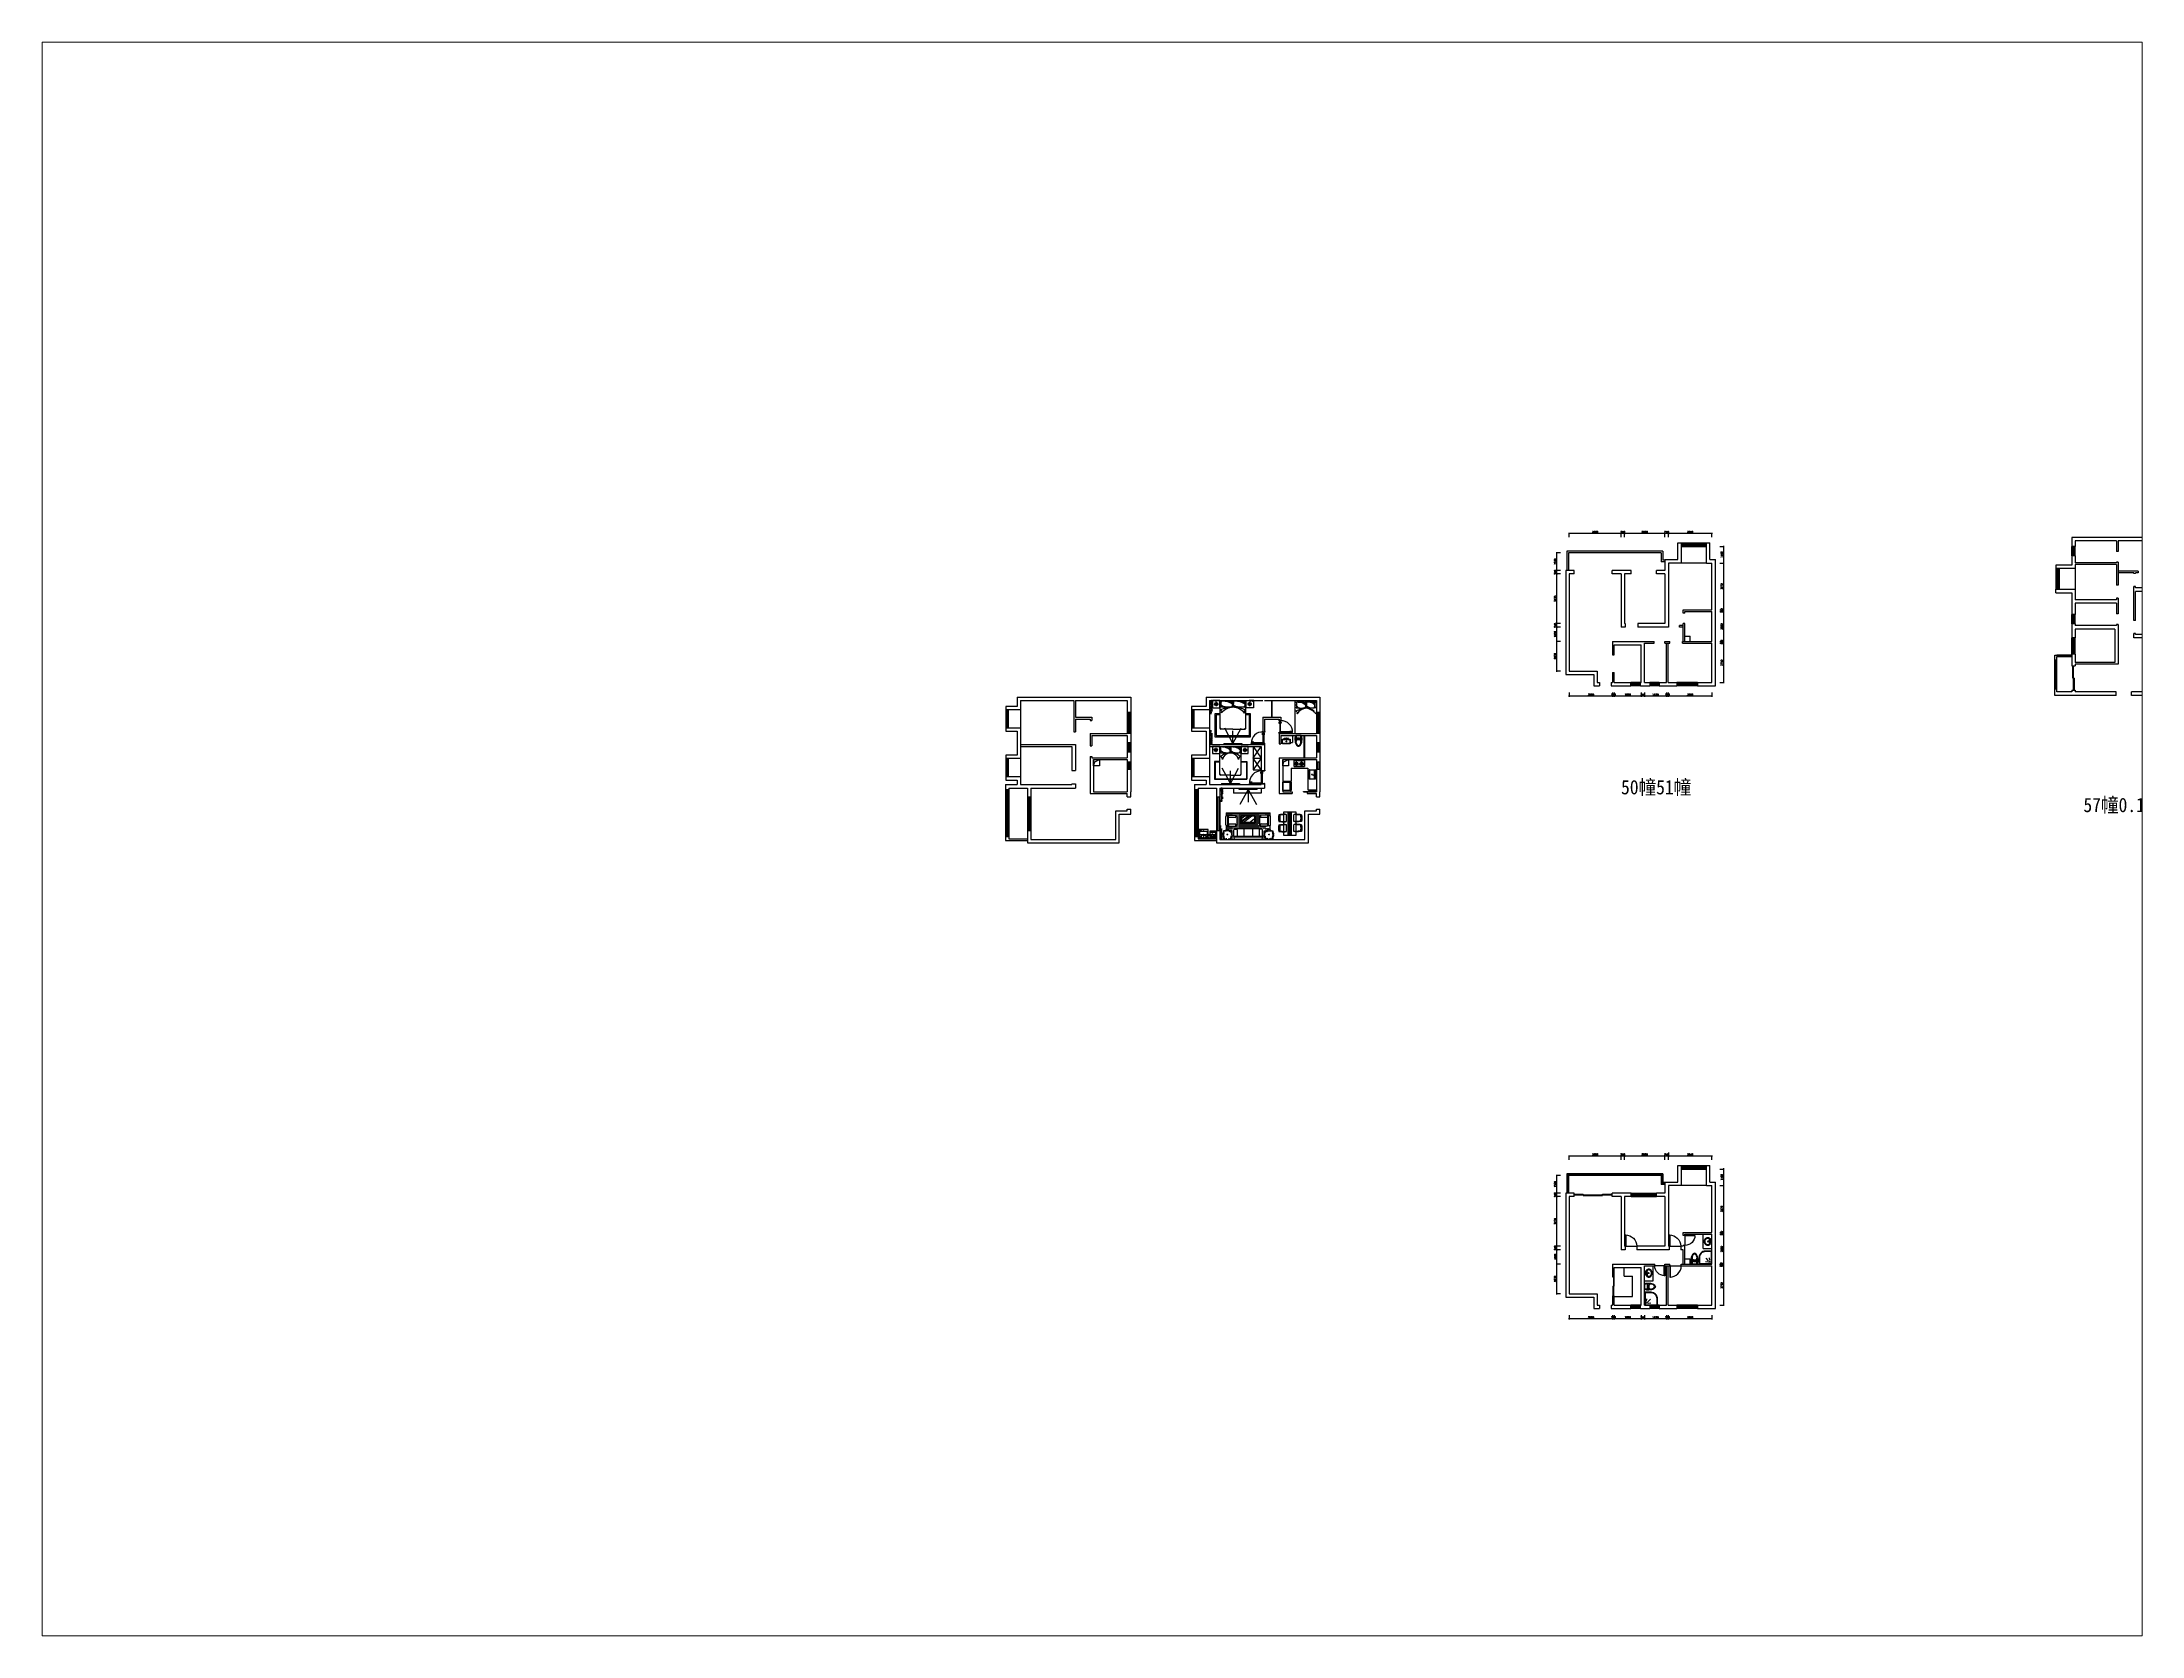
# Paper-space layout '布局1' of a CAD drawing. Header units: millimetres. Extents: x 26 to 1848, y -15 to 282.
# Drawn here: x 25.7 to 231.3, y 19.5 to 175.5 of the extents above.
# The model-space entities are those that its viewports show. They can reach past a viewport. Long polylines and large blocks are cut down to what shows.
import ezdxf

# ---------------------------------------------------------------- set-up
doc = ezdxf.new("R2010")
doc.units = ezdxf.units.MM
doc.linetypes.add('DASH', pattern=[0.35, 0.25, -0.1])
doc.layers.get('Defpoints').update_dxf_attribs({"color": 8})
for name, color, linetype in [('墙体', 7, 'Continuous'), ('文字', 2, 'Continuous'), ('活动家具', 4, 'Continuous')]:
    doc.layers.add(name, color=color, linetype=linetype)
doc.styles.add('chinese', font='simhei.ttf')
doc.styles.add('dim_font', font='', dxfattribs={"width": 0.6})
doc.styles.get("Standard").update_dxf_attribs({"font": 'txt', "bigfont": 'gbcbig.shx'})
doc.styles.get('dim_font').set_extended_font_data('NSimSun')
doc.dimstyles.new('平面1：100', dxfattribs={"dimscale": 50, "dimtxt": 2.5, "dimasz": 1, "dimexe": 1, "dimexo": 1, "dimgap": 1, "dimtad": 1, "dimdec": 0, "dimtxsty": 'Standard', "dimblk": 'ARCHTICK', "dimcen": 1, "dimdle": 1, "dimclrd": 3, "dimclre": 3, "dimclrt": 4, "dimadec": 0, "dimazin": 0, "dimtfac": 1, "dimtdec": 0, "dimtix": 1, "dimtmove": 2, "dimatfit": 3, "dimldrblk": 'ARCHTICK', "dimfxl": 0, "dimarcsym": 0})

# ---------------------------------------------------------------- blocks, each defined once
blk = doc.blocks.new('_ArchTick')
at = {"color": 0, "linetype": 'ByBlock', "const_width": 0.15}
blk.add_lwpolyline([(-0.5, -0.5), (0.5, 0.5)], dxfattribs=at)
blk = doc.blocks.new('*D106')
at = {"layer": 'Defpoints', "color": 0, "linetype": 'Continuous'}
for p in [(405990, 177785), (405990, 176625), (407913, 176625)]:
    blk.add_point(p, dxfattribs=at)
at = {"layer": '墙体', "color": 3, "linetype": 'Continuous', "lineweight": -2}
for p, q in [((407663, 177785), (407963, 177785)), ((407913, 177835), (407913, 176575)), ((407663, 176625), (407963, 176625))]:
    blk.add_line(p, q, dxfattribs=at)
at = {"layer": '墙体', "color": 3, "linetype": 'Continuous', "lineweight": -2, "xscale": 50, "yscale": 50, "zscale": 50}
for p, rotation in [((407913, 177785), 90), ((407913, 176625), 270)]:
    blk.add_blockref('_ArchTick', p, dxfattribs=dict(at, rotation=rotation))
at = {"layer": '墙体', "color": 4, "linetype": 'Continuous', "insert": (407801, 177205), "char_height": 125, "attachment_point": 5, "rotation": 90}
blk.add_mtext('1160', dxfattribs=at)
blk = doc.blocks.new('*D107')
at = {"color": 3, "lineweight": -2}
for p, q in [((407663, 176625), (407963, 176625)), ((407913, 176675), (407913, 173305)), ((407663, 173355), (407963, 173355))]:
    blk.add_line(p, q, dxfattribs=at)
at = {"layer": 'Defpoints', "color": 0}
for p in [(405990, 176625), (406514, 173355), (407913, 173355)]:
    blk.add_point(p, dxfattribs=at)
at = {"color": 3, "lineweight": -2, "xscale": 50, "yscale": 50, "zscale": 50}
for p, rotation in [((407913, 176625), 90), ((407913, 173355), 270)]:
    blk.add_blockref('_ArchTick', p, dxfattribs=dict(at, rotation=rotation))
at = {"color": 4, "insert": (407801, 174990), "char_height": 125, "attachment_point": 5, "rotation": 90}
blk.add_mtext('3270', dxfattribs=at)
blk = doc.blocks.new('*D108')
at = {"color": 3, "lineweight": -2}
for p, q in [((407663, 173355), (407963, 173355)), ((407663, 173235), (407963, 173235)), ((407913, 173355), (407913, 173405)), ((407913, 173355), (407913, 173235)), ((407913, 173235), (407913, 173185))]:
    blk.add_line(p, q, dxfattribs=at)
at = {"layer": 'Defpoints', "color": 0}
for p in [(406514, 173355), (406555, 173235), (407913, 173235)]:
    blk.add_point(p, dxfattribs=at)
at = {"color": 3, "lineweight": -2, "xscale": 50, "yscale": 50, "zscale": 50}
for p, rotation in [((407913, 173355), 270), ((407913, 173235), 90)]:
    blk.add_blockref('_ArchTick', p, dxfattribs=dict(at, rotation=rotation))
at = {"color": 4, "insert": (407801, 173295), "char_height": 125, "attachment_point": 5, "rotation": 90}
blk.add_mtext('120', dxfattribs=at)
blk = doc.blocks.new('*D109')
at = {"color": 3, "lineweight": -2}
for p, q in [((407663, 173235), (407963, 173235)), ((407913, 173285), (407913, 171105)), ((407663, 171155), (407963, 171155))]:
    blk.add_line(p, q, dxfattribs=at)
at = {"layer": 'Defpoints', "color": 0}
for p in [(406555, 173235), (406555, 171155), (407913, 171155)]:
    blk.add_point(p, dxfattribs=at)
at = {"color": 3, "lineweight": -2, "xscale": 50, "yscale": 50, "zscale": 50}
for p, rotation in [((407913, 173235), 90), ((407913, 171155), 270)]:
    blk.add_blockref('_ArchTick', p, dxfattribs=dict(at, rotation=rotation))
at = {"color": 4, "insert": (407801, 172195), "char_height": 125, "attachment_point": 5, "rotation": 90}
blk.add_mtext('2080', dxfattribs=at)
blk = doc.blocks.new('*D110')
at = {"color": 3, "lineweight": -2}
for p, q in [((407663, 171155), (407963, 171155)), ((407663, 171035), (407963, 171035)), ((407913, 171155), (407913, 171205)), ((407913, 171155), (407913, 171035)), ((407913, 171035), (407913, 170985))]:
    blk.add_line(p, q, dxfattribs=at)
at = {"layer": 'Defpoints', "color": 0}
for p in [(406555, 171155), (406555, 171035), (407913, 171035)]:
    blk.add_point(p, dxfattribs=at)
at = {"color": 3, "lineweight": -2, "xscale": 50, "yscale": 50, "zscale": 50}
for p, rotation in [((407913, 171155), 270), ((407913, 171035), 90)]:
    blk.add_blockref('_ArchTick', p, dxfattribs=dict(at, rotation=rotation))
at = {"color": 4, "insert": (407801, 171095), "char_height": 125, "attachment_point": 5, "rotation": 90}
blk.add_mtext('120', dxfattribs=at)
blk = doc.blocks.new('*D111')
at = {"color": 3, "lineweight": -2}
for p, q in [((407663, 171035), (407963, 171035)), ((407913, 171085), (407913, 168235)), ((407663, 168285), (407963, 168285))]:
    blk.add_line(p, q, dxfattribs=at)
at = {"layer": 'Defpoints', "color": 0}
for p in [(406555, 171035), (406611, 168285), (407913, 168285)]:
    blk.add_point(p, dxfattribs=at)
at = {"color": 3, "lineweight": -2, "xscale": 50, "yscale": 50, "zscale": 50}
for p, rotation in [((407913, 171035), 90), ((407913, 168285), 270)]:
    blk.add_blockref('_ArchTick', p, dxfattribs=dict(at, rotation=rotation))
at = {"color": 4, "insert": (407801, 169660), "char_height": 125, "attachment_point": 5, "rotation": 90}
blk.add_mtext('2750', dxfattribs=at)
blk = doc.blocks.new('*D112')
at = {"color": 3, "lineweight": -2}
for p, q in [((407161, 167329), (404011, 167329)), ((404061, 167579), (404061, 167279)), ((407111, 167579), (407111, 167279))]:
    blk.add_line(p, q, dxfattribs=at)
at = {"layer": 'Defpoints', "color": 0}
for p in [(404061, 168785), (407111, 168785), (404061, 167329)]:
    blk.add_point(p, dxfattribs=at)
at = {"color": 3, "lineweight": -2, "xscale": 50, "yscale": 50, "zscale": 50, "rotation": 180}
blk.add_blockref('_ArchTick', (404061, 167329), dxfattribs=at)
at = {"color": 3, "lineweight": -2, "xscale": 50, "yscale": 50, "zscale": 50}
blk.add_blockref('_ArchTick', (407111, 167329), dxfattribs=at)
at = {"color": 4, "insert": (405586, 167441), "char_height": 125, "attachment_point": 5}
blk.add_mtext('3050', dxfattribs=at)
blk = doc.blocks.new('*D113')
at = {"color": 3, "lineweight": -2}
for p, q in [((403941, 167329), (403891, 167329)), ((403941, 167579), (403941, 167279)), ((404061, 167329), (403941, 167329)), ((404061, 167579), (404061, 167279)), ((404061, 167329), (404111, 167329))]:
    blk.add_line(p, q, dxfattribs=at)
at = {"layer": 'Defpoints', "color": 0}
for p in [(404061, 168785), (403941, 168285), (403941, 167329)]:
    blk.add_point(p, dxfattribs=at)
at = {"color": 3, "lineweight": -2, "xscale": 50, "yscale": 50, "zscale": 50}
blk.add_blockref('_ArchTick', (403941, 167329), dxfattribs=at)
at = {"color": 3, "lineweight": -2, "xscale": 50, "yscale": 50, "zscale": 50, "rotation": 180}
blk.add_blockref('_ArchTick', (404061, 167329), dxfattribs=at)
at = {"color": 4, "insert": (404001, 167441), "char_height": 125, "attachment_point": 5}
blk.add_mtext('120', dxfattribs=at)
blk = doc.blocks.new('*D114')
at = {"color": 3, "lineweight": -2}
for p, q in [((403991, 167329), (402361, 167329)), ((402411, 167579), (402411, 167279)), ((403941, 167579), (403941, 167279))]:
    blk.add_line(p, q, dxfattribs=at)
at = {"layer": 'Defpoints', "color": 0}
for p in [(402411, 168285), (402411, 167329), (403941, 168285)]:
    blk.add_point(p, dxfattribs=at)
at = {"color": 3, "lineweight": -2, "xscale": 50, "yscale": 50, "zscale": 50, "rotation": 180}
blk.add_blockref('_ArchTick', (402411, 167329), dxfattribs=at)
at = {"color": 3, "lineweight": -2, "xscale": 50, "yscale": 50, "zscale": 50}
blk.add_blockref('_ArchTick', (403941, 167329), dxfattribs=at)
at = {"color": 4, "insert": (403176, 167441), "char_height": 125, "attachment_point": 5}
blk.add_mtext('1530', dxfattribs=at)
blk = doc.blocks.new('*D115')
at = {"color": 3, "lineweight": -2}
for p, q in [((402171, 167329), (402121, 167329)), ((402171, 167579), (402171, 167279)), ((402411, 167329), (402171, 167329)), ((402411, 167579), (402411, 167279)), ((402411, 167329), (402461, 167329))]:
    blk.add_line(p, q, dxfattribs=at)
at = {"layer": 'Defpoints', "color": 0}
for p in [(402171, 168526), (402171, 167329), (402411, 168285)]:
    blk.add_point(p, dxfattribs=at)
at = {"color": 3, "lineweight": -2, "xscale": 50, "yscale": 50, "zscale": 50}
blk.add_blockref('_ArchTick', (402171, 167329), dxfattribs=at)
at = {"color": 3, "lineweight": -2, "xscale": 50, "yscale": 50, "zscale": 50, "rotation": 180}
blk.add_blockref('_ArchTick', (402411, 167329), dxfattribs=at)
at = {"color": 4, "insert": (402291, 167441), "char_height": 125, "attachment_point": 5}
blk.add_mtext('240', dxfattribs=at)
blk = doc.blocks.new('*D116')
at = {"color": 3, "lineweight": -2}
for p, q in [((402221, 167329), (400241, 167329)), ((400291, 167579), (400291, 167279)), ((402171, 167579), (402171, 167279))]:
    blk.add_line(p, q, dxfattribs=at)
at = {"layer": 'Defpoints', "color": 0}
for p in [(400291, 168443), (400291, 167329), (402171, 168526)]:
    blk.add_point(p, dxfattribs=at)
at = {"color": 3, "lineweight": -2, "xscale": 50, "yscale": 50, "zscale": 50, "rotation": 180}
blk.add_blockref('_ArchTick', (400291, 167329), dxfattribs=at)
at = {"color": 3, "lineweight": -2, "xscale": 50, "yscale": 50, "zscale": 50}
blk.add_blockref('_ArchTick', (402171, 167329), dxfattribs=at)
at = {"color": 4, "insert": (401231, 167441), "char_height": 125, "attachment_point": 5}
blk.add_mtext('1880', dxfattribs=at)
blk = doc.blocks.new('*D117')
at = {"color": 3, "lineweight": -2}
for p, q in [((400171, 167329), (400121, 167329)), ((400171, 167579), (400171, 167279)), ((400291, 167329), (400171, 167329)), ((400291, 167579), (400291, 167279)), ((400291, 167329), (400341, 167329))]:
    blk.add_line(p, q, dxfattribs=at)
at = {"layer": 'Defpoints', "color": 0}
for p in [(400171, 168484), (400171, 167329), (400291, 168443)]:
    blk.add_point(p, dxfattribs=at)
at = {"color": 3, "lineweight": -2, "xscale": 50, "yscale": 50, "zscale": 50}
blk.add_blockref('_ArchTick', (400171, 167329), dxfattribs=at)
at = {"color": 3, "lineweight": -2, "xscale": 50, "yscale": 50, "zscale": 50, "rotation": 180}
blk.add_blockref('_ArchTick', (400291, 167329), dxfattribs=at)
at = {"color": 4, "insert": (400231, 167441), "char_height": 125, "attachment_point": 5}
blk.add_mtext('120', dxfattribs=at)
blk = doc.blocks.new('*D118')
at = {"color": 3, "lineweight": -2}
for p, q in [((400221, 167329), (397101, 167329)), ((397151, 167579), (397151, 167279)), ((400171, 167579), (400171, 167279))]:
    blk.add_line(p, q, dxfattribs=at)
at = {"layer": 'Defpoints', "color": 0}
for p in [(397151, 169256), (397151, 167329), (400171, 168484)]:
    blk.add_point(p, dxfattribs=at)
at = {"color": 3, "lineweight": -2, "xscale": 50, "yscale": 50, "zscale": 50, "rotation": 180}
blk.add_blockref('_ArchTick', (397151, 167329), dxfattribs=at)
at = {"color": 3, "lineweight": -2, "xscale": 50, "yscale": 50, "zscale": 50}
blk.add_blockref('_ArchTick', (400171, 167329), dxfattribs=at)
at = {"color": 4, "insert": (398661, 167441), "char_height": 125, "attachment_point": 5}
blk.add_mtext('3020', dxfattribs=at)
blk = doc.blocks.new('*D119')
at = {"color": 3, "lineweight": -2}
for p, q in [((396535, 171155), (396235, 171155)), ((396285, 169035), (396285, 171205)), ((396535, 169085), (396235, 169085))]:
    blk.add_line(p, q, dxfattribs=at)
at = {"layer": 'Defpoints', "color": 0}
for p in [(396285, 171155), (400747, 171155), (397498, 169085)]:
    blk.add_point(p, dxfattribs=at)
at = {"color": 3, "lineweight": -2, "xscale": 50, "yscale": 50, "zscale": 50}
for p, rotation in [((396285, 171155), 90), ((396285, 169085), 270)]:
    blk.add_blockref('_ArchTick', p, dxfattribs=dict(at, rotation=rotation))
at = {"color": 4, "insert": (396173, 170120), "char_height": 125, "attachment_point": 5, "rotation": 90}
blk.add_mtext('2070', dxfattribs=at)
blk = doc.blocks.new('*D120')
at = {"color": 3, "lineweight": -2}
for p, q in [((396535, 172155), (396235, 172155)), ((396285, 171105), (396285, 172205)), ((396535, 171155), (396235, 171155))]:
    blk.add_line(p, q, dxfattribs=at)
at = {"layer": 'Defpoints', "color": 0}
for p in [(396285, 172155), (400916, 172155), (400747, 171155)]:
    blk.add_point(p, dxfattribs=at)
at = {"color": 3, "lineweight": -2, "xscale": 50, "yscale": 50, "zscale": 50}
for p, rotation in [((396285, 172155), 90), ((396285, 171155), 270)]:
    blk.add_blockref('_ArchTick', p, dxfattribs=dict(at, rotation=rotation))
at = {"color": 4, "insert": (396173, 171655), "char_height": 125, "attachment_point": 5, "rotation": 90}
blk.add_mtext('1000', dxfattribs=at)
blk = doc.blocks.new('*D121')
at = {"color": 3, "lineweight": -2}
for p, q in [((396535, 172395), (396235, 172395)), ((396535, 172155), (396235, 172155)), ((396285, 172395), (396285, 172445)), ((396285, 172155), (396285, 172395)), ((396285, 172155), (396285, 172105))]:
    blk.add_line(p, q, dxfattribs=at)
at = {"layer": 'Defpoints', "color": 0}
for p in [(396285, 172395), (400916, 172155), (401011, 172395)]:
    blk.add_point(p, dxfattribs=at)
at = {"color": 3, "lineweight": -2, "xscale": 50, "yscale": 50, "zscale": 50}
for p, rotation in [((396285, 172395), 270), ((396285, 172155), 90)]:
    blk.add_blockref('_ArchTick', p, dxfattribs=dict(at, rotation=rotation))
at = {"color": 4, "insert": (396173, 172275), "char_height": 125, "attachment_point": 5, "rotation": 90}
blk.add_mtext('240', dxfattribs=at)
blk = doc.blocks.new('*D122')
at = {"color": 3, "lineweight": -2}
for p, q in [((396535, 175865), (396235, 175865)), ((396285, 172345), (396285, 175915)), ((396535, 172395), (396235, 172395))]:
    blk.add_line(p, q, dxfattribs=at)
at = {"layer": 'Defpoints', "color": 0}
for p in [(396285, 175865), (397372, 175865), (401011, 172395)]:
    blk.add_point(p, dxfattribs=at)
at = {"color": 3, "lineweight": -2, "xscale": 50, "yscale": 50, "zscale": 50}
for p, rotation in [((396285, 175865), 90), ((396285, 172395), 270)]:
    blk.add_blockref('_ArchTick', p, dxfattribs=dict(at, rotation=rotation))
at = {"color": 4, "insert": (396173, 174130), "char_height": 125, "attachment_point": 5, "rotation": 90}
blk.add_mtext('3470', dxfattribs=at)
blk = doc.blocks.new('*D123')
at = {"color": 3, "lineweight": -2}
for p, q in [((396535, 176105), (396235, 176105)), ((396285, 176105), (396285, 176155)), ((396285, 175865), (396285, 176105)), ((396535, 175865), (396235, 175865)), ((396285, 175865), (396285, 175815))]:
    blk.add_line(p, q, dxfattribs=at)
at = {"layer": 'Defpoints', "color": 0}
for p in [(396285, 176105), (397335, 176105), (397372, 175865)]:
    blk.add_point(p, dxfattribs=at)
at = {"color": 3, "lineweight": -2, "xscale": 50, "yscale": 50, "zscale": 50}
for p, rotation in [((396285, 176105), 270), ((396285, 175865), 90)]:
    blk.add_blockref('_ArchTick', p, dxfattribs=dict(at, rotation=rotation))
at = {"color": 4, "insert": (396173, 175985), "char_height": 125, "attachment_point": 5, "rotation": 90}
blk.add_mtext('240', dxfattribs=at)
blk = doc.blocks.new('*D124')
at = {"color": 3, "lineweight": -2}
for p, q in [((396535, 177335), (396235, 177335)), ((396535, 176105), (396235, 176105)), ((396285, 176055), (396285, 177385))]:
    blk.add_line(p, q, dxfattribs=at)
at = {"layer": 'Defpoints', "color": 0}
for p in [(396285, 177335), (397335, 176105), (397350, 177335)]:
    blk.add_point(p, dxfattribs=at)
at = {"color": 3, "lineweight": -2, "xscale": 50, "yscale": 50, "zscale": 50}
for p, rotation in [((396285, 177335), 90), ((396285, 176105), 270)]:
    blk.add_blockref('_ArchTick', p, dxfattribs=dict(at, rotation=rotation))
at = {"color": 4, "insert": (396173, 176720), "char_height": 125, "attachment_point": 5, "rotation": 90}
blk.add_mtext('1230', dxfattribs=at)
blk = doc.blocks.new('*D125')
at = {"color": 3, "lineweight": -2}
for p, q in [((407161, 178683), (404021, 178683)), ((404071, 178433), (404071, 178733)), ((407111, 178433), (407111, 178733))]:
    blk.add_line(p, q, dxfattribs=at)
at = {"layer": 'Defpoints', "color": 0}
for p in [(404071, 178683), (404071, 176249), (407111, 176249)]:
    blk.add_point(p, dxfattribs=at)
at = {"color": 3, "lineweight": -2, "xscale": 50, "yscale": 50, "zscale": 50, "rotation": 180}
blk.add_blockref('_ArchTick', (404071, 178683), dxfattribs=at)
at = {"color": 3, "lineweight": -2, "xscale": 50, "yscale": 50, "zscale": 50}
blk.add_blockref('_ArchTick', (407111, 178683), dxfattribs=at)
at = {"color": 4, "insert": (405591, 178796), "char_height": 125, "attachment_point": 5}
blk.add_mtext('3040', dxfattribs=at)
blk = doc.blocks.new('*D126')
at = {"color": 3, "lineweight": -2}
for p, q in [((403831, 178683), (403781, 178683)), ((403831, 178433), (403831, 178733)), ((404071, 178683), (403831, 178683)), ((404071, 178433), (404071, 178733)), ((404071, 178683), (404121, 178683))]:
    blk.add_line(p, q, dxfattribs=at)
at = {"layer": 'Defpoints', "color": 0}
for p in [(403831, 178683), (403831, 176485), (404071, 176249)]:
    blk.add_point(p, dxfattribs=at)
at = {"color": 3, "lineweight": -2, "xscale": 50, "yscale": 50, "zscale": 50}
blk.add_blockref('_ArchTick', (403831, 178683), dxfattribs=at)
at = {"color": 3, "lineweight": -2, "xscale": 50, "yscale": 50, "zscale": 50, "rotation": 180}
blk.add_blockref('_ArchTick', (404071, 178683), dxfattribs=at)
at = {"color": 4, "insert": (403951, 178796), "char_height": 125, "attachment_point": 5}
blk.add_mtext('240', dxfattribs=at)
blk = doc.blocks.new('*D127')
at = {"color": 3, "lineweight": -2}
for p, q in [((403881, 178683), (400961, 178683)), ((401011, 178433), (401011, 178733)), ((403831, 178433), (403831, 178733))]:
    blk.add_line(p, q, dxfattribs=at)
at = {"layer": 'Defpoints', "color": 0}
for p in [(401011, 178683), (403831, 176485), (401011, 175543)]:
    blk.add_point(p, dxfattribs=at)
at = {"color": 3, "lineweight": -2, "xscale": 50, "yscale": 50, "zscale": 50, "rotation": 180}
blk.add_blockref('_ArchTick', (401011, 178683), dxfattribs=at)
at = {"color": 3, "lineweight": -2, "xscale": 50, "yscale": 50, "zscale": 50}
blk.add_blockref('_ArchTick', (403831, 178683), dxfattribs=at)
at = {"color": 4, "insert": (402421, 178796), "char_height": 125, "attachment_point": 5}
blk.add_mtext('2820', dxfattribs=at)
blk = doc.blocks.new('*D128')
at = {"color": 3, "lineweight": -2}
for p, q in [((400771, 178683), (400721, 178683)), ((400771, 178433), (400771, 178733)), ((401011, 178683), (400771, 178683)), ((401011, 178433), (401011, 178733)), ((401011, 178683), (401061, 178683))]:
    blk.add_line(p, q, dxfattribs=at)
at = {"layer": 'Defpoints', "color": 0}
for p in [(400771, 178683), (400771, 175530), (401011, 175543)]:
    blk.add_point(p, dxfattribs=at)
at = {"color": 3, "lineweight": -2, "xscale": 50, "yscale": 50, "zscale": 50}
blk.add_blockref('_ArchTick', (400771, 178683), dxfattribs=at)
at = {"color": 3, "lineweight": -2, "xscale": 50, "yscale": 50, "zscale": 50, "rotation": 180}
blk.add_blockref('_ArchTick', (401011, 178683), dxfattribs=at)
at = {"color": 4, "insert": (400891, 178796), "char_height": 125, "attachment_point": 5}
blk.add_mtext('240', dxfattribs=at)
blk = doc.blocks.new('*D129')
at = {"color": 3, "lineweight": -2}
for p, q in [((400821, 178683), (397101, 178683)), ((397151, 178433), (397151, 178733)), ((400771, 178433), (400771, 178733))]:
    blk.add_line(p, q, dxfattribs=at)
at = {"layer": 'Defpoints', "color": 0}
for p in [(397151, 178683), (397151, 175425), (400771, 175530)]:
    blk.add_point(p, dxfattribs=at)
at = {"color": 3, "lineweight": -2, "xscale": 50, "yscale": 50, "zscale": 50, "rotation": 180}
blk.add_blockref('_ArchTick', (397151, 178683), dxfattribs=at)
at = {"color": 3, "lineweight": -2, "xscale": 50, "yscale": 50, "zscale": 50}
blk.add_blockref('_ArchTick', (400771, 178683), dxfattribs=at)
at = {"color": 4, "insert": (398961, 178796), "char_height": 125, "attachment_point": 5}
blk.add_mtext('3620', dxfattribs=at)
blk = doc.blocks.new('*D130')
at = {"layer": 'Defpoints', "color": 0, "linetype": 'Continuous'}
for p in [(405990, 134335), (405990, 133175), (407913, 133175)]:
    blk.add_point(p, dxfattribs=at)
at = {"layer": '墙体', "color": 3, "linetype": 'Continuous', "lineweight": -2}
for p, q in [((407663, 134335), (407963, 134335)), ((407913, 134385), (407913, 133125)), ((407663, 133175), (407963, 133175))]:
    blk.add_line(p, q, dxfattribs=at)
at = {"layer": '墙体', "color": 3, "linetype": 'Continuous', "lineweight": -2, "xscale": 50, "yscale": 50, "zscale": 50}
for p, rotation in [((407913, 134335), 90), ((407913, 133175), 270)]:
    blk.add_blockref('_ArchTick', p, dxfattribs=dict(at, rotation=rotation))
at = {"layer": '墙体', "color": 4, "linetype": 'Continuous', "insert": (407801, 133755), "char_height": 125, "attachment_point": 5, "rotation": 90}
blk.add_mtext('1160', dxfattribs=at)
blk = doc.blocks.new('*D131')
at = {"color": 3, "lineweight": -2}
for p, q in [((407663, 133175), (407963, 133175)), ((407913, 133225), (407913, 129855)), ((407663, 129905), (407963, 129905))]:
    blk.add_line(p, q, dxfattribs=at)
at = {"layer": 'Defpoints', "color": 0}
for p in [(405990, 133175), (406514, 129905), (407913, 129905)]:
    blk.add_point(p, dxfattribs=at)
at = {"color": 3, "lineweight": -2, "xscale": 50, "yscale": 50, "zscale": 50}
for p, rotation in [((407913, 133175), 90), ((407913, 129905), 270)]:
    blk.add_blockref('_ArchTick', p, dxfattribs=dict(at, rotation=rotation))
at = {"color": 4, "insert": (407801, 131540), "char_height": 125, "attachment_point": 5, "rotation": 90}
blk.add_mtext('3270', dxfattribs=at)
blk = doc.blocks.new('*D132')
at = {"color": 3, "lineweight": -2}
for p, q in [((407663, 129905), (407963, 129905)), ((407663, 129785), (407963, 129785)), ((407913, 129905), (407913, 129955)), ((407913, 129905), (407913, 129785)), ((407913, 129785), (407913, 129735))]:
    blk.add_line(p, q, dxfattribs=at)
at = {"layer": 'Defpoints', "color": 0}
for p in [(406514, 129905), (406555, 129785), (407913, 129785)]:
    blk.add_point(p, dxfattribs=at)
at = {"color": 3, "lineweight": -2, "xscale": 50, "yscale": 50, "zscale": 50}
for p, rotation in [((407913, 129905), 270), ((407913, 129785), 90)]:
    blk.add_blockref('_ArchTick', p, dxfattribs=dict(at, rotation=rotation))
at = {"color": 4, "insert": (407801, 129845), "char_height": 125, "attachment_point": 5, "rotation": 90}
blk.add_mtext('120', dxfattribs=at)
blk = doc.blocks.new('*D133')
at = {"color": 3, "lineweight": -2}
for p, q in [((407663, 129785), (407963, 129785)), ((407913, 129835), (407913, 127655)), ((407663, 127705), (407963, 127705))]:
    blk.add_line(p, q, dxfattribs=at)
at = {"layer": 'Defpoints', "color": 0}
for p in [(406555, 129785), (406530, 127705), (407913, 127705)]:
    blk.add_point(p, dxfattribs=at)
at = {"color": 3, "lineweight": -2, "xscale": 50, "yscale": 50, "zscale": 50}
for p, rotation in [((407913, 129785), 90), ((407913, 127705), 270)]:
    blk.add_blockref('_ArchTick', p, dxfattribs=dict(at, rotation=rotation))
at = {"color": 4, "insert": (407801, 128745), "char_height": 125, "attachment_point": 5, "rotation": 90}
blk.add_mtext('2080', dxfattribs=at)
blk = doc.blocks.new('*D134')
at = {"color": 3, "lineweight": -2}
for p, q in [((407639, 127705), (407939, 127705)), ((407639, 127585), (407939, 127585)), ((407889, 127705), (407889, 127755)), ((407889, 127705), (407889, 127585)), ((407889, 127585), (407889, 127535))]:
    blk.add_line(p, q, dxfattribs=at)
at = {"layer": 'Defpoints', "color": 0}
for p in [(406530, 127705), (406530, 127585), (407889, 127585)]:
    blk.add_point(p, dxfattribs=at)
at = {"color": 3, "lineweight": -2, "xscale": 50, "yscale": 50, "zscale": 50}
for p, rotation in [((407889, 127705), 270), ((407889, 127585), 90)]:
    blk.add_blockref('_ArchTick', p, dxfattribs=dict(at, rotation=rotation))
at = {"color": 4, "insert": (407776, 127645), "char_height": 125, "attachment_point": 5, "rotation": 90}
blk.add_mtext('120', dxfattribs=at)
blk = doc.blocks.new('*D135')
at = {"color": 3, "lineweight": -2}
for p, q in [((407663, 127585), (407963, 127585)), ((407913, 127635), (407913, 124785)), ((407663, 124835), (407963, 124835))]:
    blk.add_line(p, q, dxfattribs=at)
at = {"layer": 'Defpoints', "color": 0}
for p in [(406530, 127585), (406611, 124835), (407913, 124835)]:
    blk.add_point(p, dxfattribs=at)
at = {"color": 3, "lineweight": -2, "xscale": 50, "yscale": 50, "zscale": 50}
for p, rotation in [((407913, 127585), 90), ((407913, 124835), 270)]:
    blk.add_blockref('_ArchTick', p, dxfattribs=dict(at, rotation=rotation))
at = {"color": 4, "insert": (407801, 126210), "char_height": 125, "attachment_point": 5, "rotation": 90}
blk.add_mtext('2750', dxfattribs=at)
blk = doc.blocks.new('*D136')
at = {"color": 3, "lineweight": -2}
for p, q in [((407161, 123879), (404011, 123879)), ((404061, 124129), (404061, 123829)), ((407111, 124129), (407111, 123829))]:
    blk.add_line(p, q, dxfattribs=at)
at = {"layer": 'Defpoints', "color": 0}
for p in [(404061, 125336), (407111, 125336), (404061, 123879)]:
    blk.add_point(p, dxfattribs=at)
at = {"color": 3, "lineweight": -2, "xscale": 50, "yscale": 50, "zscale": 50, "rotation": 180}
blk.add_blockref('_ArchTick', (404061, 123879), dxfattribs=at)
at = {"color": 3, "lineweight": -2, "xscale": 50, "yscale": 50, "zscale": 50}
blk.add_blockref('_ArchTick', (407111, 123879), dxfattribs=at)
at = {"color": 4, "insert": (405586, 123992), "char_height": 125, "attachment_point": 5}
blk.add_mtext('3050', dxfattribs=at)
blk = doc.blocks.new('*D137')
at = {"color": 3, "lineweight": -2}
for p, q in [((403941, 123879), (403891, 123879)), ((403941, 124129), (403941, 123829)), ((404061, 123879), (403941, 123879)), ((404061, 124129), (404061, 123829)), ((404061, 123879), (404111, 123879))]:
    blk.add_line(p, q, dxfattribs=at)
at = {"layer": 'Defpoints', "color": 0}
for p in [(403941, 124835), (404061, 125336), (403941, 123879)]:
    blk.add_point(p, dxfattribs=at)
at = {"color": 3, "lineweight": -2, "xscale": 50, "yscale": 50, "zscale": 50}
blk.add_blockref('_ArchTick', (403941, 123879), dxfattribs=at)
at = {"color": 3, "lineweight": -2, "xscale": 50, "yscale": 50, "zscale": 50, "rotation": 180}
blk.add_blockref('_ArchTick', (404061, 123879), dxfattribs=at)
at = {"color": 4, "insert": (404001, 123992), "char_height": 125, "attachment_point": 5}
blk.add_mtext('120', dxfattribs=at)
blk = doc.blocks.new('*D138')
at = {"color": 3, "lineweight": -2}
for p, q in [((403991, 123879), (402361, 123879)), ((402411, 124129), (402411, 123829)), ((403941, 124129), (403941, 123829))]:
    blk.add_line(p, q, dxfattribs=at)
at = {"layer": 'Defpoints', "color": 0}
for p in [(402411, 124835), (403941, 124835), (402411, 123879)]:
    blk.add_point(p, dxfattribs=at)
at = {"color": 3, "lineweight": -2, "xscale": 50, "yscale": 50, "zscale": 50, "rotation": 180}
blk.add_blockref('_ArchTick', (402411, 123879), dxfattribs=at)
at = {"color": 3, "lineweight": -2, "xscale": 50, "yscale": 50, "zscale": 50}
blk.add_blockref('_ArchTick', (403941, 123879), dxfattribs=at)
at = {"color": 4, "insert": (403176, 123992), "char_height": 125, "attachment_point": 5}
blk.add_mtext('1530', dxfattribs=at)
blk = doc.blocks.new('*D139')
at = {"color": 3, "lineweight": -2}
for p, q in [((402171, 123879), (402121, 123879)), ((402171, 124129), (402171, 123829)), ((402411, 123879), (402171, 123879)), ((402411, 124129), (402411, 123829)), ((402411, 123879), (402461, 123879))]:
    blk.add_line(p, q, dxfattribs=at)
at = {"layer": 'Defpoints', "color": 0}
for p in [(402171, 125077), (402411, 124835), (402171, 123879)]:
    blk.add_point(p, dxfattribs=at)
at = {"color": 3, "lineweight": -2, "xscale": 50, "yscale": 50, "zscale": 50}
blk.add_blockref('_ArchTick', (402171, 123879), dxfattribs=at)
at = {"color": 3, "lineweight": -2, "xscale": 50, "yscale": 50, "zscale": 50, "rotation": 180}
blk.add_blockref('_ArchTick', (402411, 123879), dxfattribs=at)
at = {"color": 4, "insert": (402291, 123992), "char_height": 125, "attachment_point": 5}
blk.add_mtext('240', dxfattribs=at)
blk = doc.blocks.new('*D140')
at = {"color": 3, "lineweight": -2}
for p, q in [((402221, 123879), (400241, 123879)), ((400291, 124129), (400291, 123829)), ((402171, 124129), (402171, 123829))]:
    blk.add_line(p, q, dxfattribs=at)
at = {"layer": 'Defpoints', "color": 0}
for p in [(400291, 124874), (402171, 125077), (400291, 123879)]:
    blk.add_point(p, dxfattribs=at)
at = {"color": 3, "lineweight": -2, "xscale": 50, "yscale": 50, "zscale": 50, "rotation": 180}
blk.add_blockref('_ArchTick', (400291, 123879), dxfattribs=at)
at = {"color": 3, "lineweight": -2, "xscale": 50, "yscale": 50, "zscale": 50}
blk.add_blockref('_ArchTick', (402171, 123879), dxfattribs=at)
at = {"color": 4, "insert": (401231, 123992), "char_height": 125, "attachment_point": 5}
blk.add_mtext('1880', dxfattribs=at)
blk = doc.blocks.new('*D141')
at = {"color": 3, "lineweight": -2}
for p, q in [((400171, 123879), (400121, 123879)), ((400171, 124129), (400171, 123829)), ((400291, 123879), (400171, 123879)), ((400291, 124129), (400291, 123829)), ((400291, 123879), (400341, 123879))]:
    blk.add_line(p, q, dxfattribs=at)
at = {"layer": 'Defpoints', "color": 0}
for p in [(400171, 126877), (400291, 124874), (400171, 123879)]:
    blk.add_point(p, dxfattribs=at)
at = {"color": 3, "lineweight": -2, "xscale": 50, "yscale": 50, "zscale": 50}
blk.add_blockref('_ArchTick', (400171, 123879), dxfattribs=at)
at = {"color": 3, "lineweight": -2, "xscale": 50, "yscale": 50, "zscale": 50, "rotation": 180}
blk.add_blockref('_ArchTick', (400291, 123879), dxfattribs=at)
at = {"color": 4, "insert": (400231, 123992), "char_height": 125, "attachment_point": 5}
blk.add_mtext('120', dxfattribs=at)
blk = doc.blocks.new('*D142')
at = {"color": 3, "lineweight": -2}
for p, q in [((400221, 123879), (397101, 123879)), ((397151, 124129), (397151, 123829)), ((400171, 124129), (400171, 123829))]:
    blk.add_line(p, q, dxfattribs=at)
at = {"layer": 'Defpoints', "color": 0}
for p in [(400171, 126877), (397151, 125807), (397151, 123879)]:
    blk.add_point(p, dxfattribs=at)
at = {"color": 3, "lineweight": -2, "xscale": 50, "yscale": 50, "zscale": 50, "rotation": 180}
blk.add_blockref('_ArchTick', (397151, 123879), dxfattribs=at)
at = {"color": 3, "lineweight": -2, "xscale": 50, "yscale": 50, "zscale": 50}
blk.add_blockref('_ArchTick', (400171, 123879), dxfattribs=at)
at = {"color": 4, "insert": (398661, 123992), "char_height": 125, "attachment_point": 5}
blk.add_mtext('3020', dxfattribs=at)
blk = doc.blocks.new('*D143')
at = {"color": 3, "lineweight": -2}
for p, q in [((396535, 127705), (396235, 127705)), ((396285, 125585), (396285, 127755)), ((396535, 125635), (396235, 125635))]:
    blk.add_line(p, q, dxfattribs=at)
at = {"layer": 'Defpoints', "color": 0}
for p in [(396285, 127705), (400755, 127705), (397498, 125635)]:
    blk.add_point(p, dxfattribs=at)
at = {"color": 3, "lineweight": -2, "xscale": 50, "yscale": 50, "zscale": 50}
for p, rotation in [((396285, 127705), 90), ((396285, 125635), 270)]:
    blk.add_blockref('_ArchTick', p, dxfattribs=dict(at, rotation=rotation))
at = {"color": 4, "insert": (396173, 126670), "char_height": 125, "attachment_point": 5, "rotation": 90}
blk.add_mtext('2070', dxfattribs=at)
blk = doc.blocks.new('*D144')
at = {"color": 3, "lineweight": -2}
for p, q in [((396543, 128705), (396243, 128705)), ((396543, 127705), (396243, 127705)), ((396293, 127655), (396293, 128755))]:
    blk.add_line(p, q, dxfattribs=at)
at = {"layer": 'Defpoints', "color": 0}
for p in [(396293, 128705), (400755, 127705), (400916, 128705)]:
    blk.add_point(p, dxfattribs=at)
at = {"color": 3, "lineweight": -2, "xscale": 50, "yscale": 50, "zscale": 50}
for p, rotation in [((396293, 128705), 90), ((396293, 127705), 270)]:
    blk.add_blockref('_ArchTick', p, dxfattribs=dict(at, rotation=rotation))
at = {"color": 4, "insert": (396181, 128205), "char_height": 125, "attachment_point": 5, "rotation": 90}
blk.add_mtext('1000', dxfattribs=at)
blk = doc.blocks.new('*D145')
at = {"color": 3, "lineweight": -2}
for p, q in [((396535, 128945), (396235, 128945)), ((396535, 128705), (396235, 128705)), ((396285, 128945), (396285, 128995)), ((396285, 128705), (396285, 128945)), ((396285, 128705), (396285, 128655))]:
    blk.add_line(p, q, dxfattribs=at)
at = {"layer": 'Defpoints', "color": 0}
for p in [(396285, 128945), (400916, 128705), (401011, 128945)]:
    blk.add_point(p, dxfattribs=at)
at = {"color": 3, "lineweight": -2, "xscale": 50, "yscale": 50, "zscale": 50}
for p, rotation in [((396285, 128945), 270), ((396285, 128705), 90)]:
    blk.add_blockref('_ArchTick', p, dxfattribs=dict(at, rotation=rotation))
at = {"color": 4, "insert": (396173, 128825), "char_height": 125, "attachment_point": 5, "rotation": 90}
blk.add_mtext('240', dxfattribs=at)
blk = doc.blocks.new('*D146')
at = {"color": 3, "lineweight": -2}
for p, q in [((396535, 132415), (396235, 132415)), ((396285, 128895), (396285, 132465)), ((396535, 128945), (396235, 128945))]:
    blk.add_line(p, q, dxfattribs=at)
at = {"layer": 'Defpoints', "color": 0}
for p in [(396285, 132415), (397372, 132415), (401011, 128945)]:
    blk.add_point(p, dxfattribs=at)
at = {"color": 3, "lineweight": -2, "xscale": 50, "yscale": 50, "zscale": 50}
for p, rotation in [((396285, 132415), 90), ((396285, 128945), 270)]:
    blk.add_blockref('_ArchTick', p, dxfattribs=dict(at, rotation=rotation))
at = {"color": 4, "insert": (396173, 130680), "char_height": 125, "attachment_point": 5, "rotation": 90}
blk.add_mtext('3470', dxfattribs=at)
blk = doc.blocks.new('*D147')
at = {"color": 3, "lineweight": -2}
for p, q in [((396535, 132655), (396235, 132655)), ((396535, 132415), (396235, 132415)), ((396285, 132655), (396285, 132705)), ((396285, 132415), (396285, 132655)), ((396285, 132415), (396285, 132365))]:
    blk.add_line(p, q, dxfattribs=at)
at = {"layer": 'Defpoints', "color": 0}
for p in [(396285, 132655), (397335, 132655), (397372, 132415)]:
    blk.add_point(p, dxfattribs=at)
at = {"color": 3, "lineweight": -2, "xscale": 50, "yscale": 50, "zscale": 50}
for p, rotation in [((396285, 132655), 270), ((396285, 132415), 90)]:
    blk.add_blockref('_ArchTick', p, dxfattribs=dict(at, rotation=rotation))
at = {"color": 4, "insert": (396173, 132535), "char_height": 125, "attachment_point": 5, "rotation": 90}
blk.add_mtext('240', dxfattribs=at)
blk = doc.blocks.new('*D148')
at = {"color": 3, "lineweight": -2}
for p, q in [((396535, 133885), (396235, 133885)), ((396285, 132605), (396285, 133935)), ((396535, 132655), (396235, 132655))]:
    blk.add_line(p, q, dxfattribs=at)
at = {"layer": 'Defpoints', "color": 0}
for p in [(396285, 133885), (397350, 133885), (397335, 132655)]:
    blk.add_point(p, dxfattribs=at)
at = {"color": 3, "lineweight": -2, "xscale": 50, "yscale": 50, "zscale": 50}
for p, rotation in [((396285, 133885), 90), ((396285, 132655), 270)]:
    blk.add_blockref('_ArchTick', p, dxfattribs=dict(at, rotation=rotation))
at = {"color": 4, "insert": (396173, 133270), "char_height": 125, "attachment_point": 5, "rotation": 90}
blk.add_mtext('1230', dxfattribs=at)
blk = doc.blocks.new('*D149')
at = {"color": 3, "lineweight": -2}
for p, q in [((407161, 135234), (404021, 135234)), ((404071, 134984), (404071, 135284)), ((407111, 134984), (407111, 135284))]:
    blk.add_line(p, q, dxfattribs=at)
at = {"layer": 'Defpoints', "color": 0}
for p in [(404071, 135234), (404071, 132800), (407111, 132800)]:
    blk.add_point(p, dxfattribs=at)
at = {"color": 3, "lineweight": -2, "xscale": 50, "yscale": 50, "zscale": 50, "rotation": 180}
blk.add_blockref('_ArchTick', (404071, 135234), dxfattribs=at)
at = {"color": 3, "lineweight": -2, "xscale": 50, "yscale": 50, "zscale": 50}
blk.add_blockref('_ArchTick', (407111, 135234), dxfattribs=at)
at = {"color": 4, "insert": (405591, 135346), "char_height": 125, "attachment_point": 5}
blk.add_mtext('3040', dxfattribs=at)
blk = doc.blocks.new('*D150')
at = {"color": 3, "lineweight": -2}
for p, q in [((403831, 135234), (403781, 135234)), ((403831, 134984), (403831, 135284)), ((404071, 135234), (403831, 135234)), ((404071, 135484), (404071, 135184)), ((404071, 135234), (404121, 135234))]:
    blk.add_line(p, q, dxfattribs=at)
at = {"layer": 'Defpoints', "color": 0}
for p in [(404071, 176485), (403831, 135234), (403831, 133035)]:
    blk.add_point(p, dxfattribs=at)
at = {"color": 3, "lineweight": -2, "xscale": 50, "yscale": 50, "zscale": 50}
blk.add_blockref('_ArchTick', (403831, 135234), dxfattribs=at)
at = {"color": 3, "lineweight": -2, "xscale": 50, "yscale": 50, "zscale": 50, "rotation": 180}
blk.add_blockref('_ArchTick', (404071, 135234), dxfattribs=at)
at = {"color": 4, "insert": (403951, 135346), "char_height": 125, "attachment_point": 5}
blk.add_mtext('240', dxfattribs=at)
blk = doc.blocks.new('*D151')
at = {"color": 3, "lineweight": -2}
for p, q in [((403881, 135234), (400961, 135234)), ((401011, 134984), (401011, 135284)), ((403831, 134984), (403831, 135284))]:
    blk.add_line(p, q, dxfattribs=at)
at = {"layer": 'Defpoints', "color": 0}
for p in [(401011, 135234), (401011, 132093), (403831, 133035)]:
    blk.add_point(p, dxfattribs=at)
at = {"color": 3, "lineweight": -2, "xscale": 50, "yscale": 50, "zscale": 50, "rotation": 180}
blk.add_blockref('_ArchTick', (401011, 135234), dxfattribs=at)
at = {"color": 3, "lineweight": -2, "xscale": 50, "yscale": 50, "zscale": 50}
blk.add_blockref('_ArchTick', (403831, 135234), dxfattribs=at)
at = {"color": 4, "insert": (402421, 135346), "char_height": 125, "attachment_point": 5}
blk.add_mtext('2820', dxfattribs=at)
blk = doc.blocks.new('*D152')
at = {"color": 3, "lineweight": -2}
for p, q in [((400771, 135234), (400721, 135234)), ((400771, 134984), (400771, 135284)), ((401011, 135234), (400771, 135234)), ((401011, 134984), (401011, 135284)), ((401011, 135234), (401061, 135234))]:
    blk.add_line(p, q, dxfattribs=at)
at = {"layer": 'Defpoints', "color": 0}
for p in [(400771, 135234), (400771, 132080), (401011, 132093)]:
    blk.add_point(p, dxfattribs=at)
at = {"color": 3, "lineweight": -2, "xscale": 50, "yscale": 50, "zscale": 50}
blk.add_blockref('_ArchTick', (400771, 135234), dxfattribs=at)
at = {"color": 3, "lineweight": -2, "xscale": 50, "yscale": 50, "zscale": 50, "rotation": 180}
blk.add_blockref('_ArchTick', (401011, 135234), dxfattribs=at)
at = {"color": 4, "insert": (400891, 135346), "char_height": 125, "attachment_point": 5}
blk.add_mtext('240', dxfattribs=at)
blk = doc.blocks.new('*D153')
at = {"color": 3, "lineweight": -2}
for p, q in [((400821, 135234), (397101, 135234)), ((397151, 134984), (397151, 135284)), ((400771, 134984), (400771, 135284))]:
    blk.add_line(p, q, dxfattribs=at)
at = {"layer": 'Defpoints', "color": 0}
for p in [(397151, 135234), (397151, 131975), (400771, 132080)]:
    blk.add_point(p, dxfattribs=at)
at = {"color": 3, "lineweight": -2, "xscale": 50, "yscale": 50, "zscale": 50, "rotation": 180}
blk.add_blockref('_ArchTick', (397151, 135234), dxfattribs=at)
at = {"color": 3, "lineweight": -2, "xscale": 50, "yscale": 50, "zscale": 50}
blk.add_blockref('_ArchTick', (400771, 135234), dxfattribs=at)
at = {"color": 4, "insert": (398961, 135346), "char_height": 125, "attachment_point": 5}
blk.add_mtext('3620', dxfattribs=at)
blk = doc.blocks.new('A$C2524094A')
at = {"layer": '活动家具', "color": 8}
blk.add_line((0, 0), (0, 800), dxfattribs=at)
at = {"layer": '活动家具', "color": 4}
blk.add_lwpolyline([(0, 0), (800, 0), (800, 40), (0, 40)], close=True, dxfattribs=at)
at = {"layer": '活动家具', "color": 8}
blk.add_arc((0, 0), 800, 0, 90, dxfattribs=at)
blk = doc.blocks.new('A$C7E304034')
at = {"layer": '活动家具', "color": 8}
blk.add_line((0, 0), (0, 700), dxfattribs=at)
at = {"layer": '活动家具', "color": 4}
blk.add_lwpolyline([(0, 0), (700, 0), (700, 40), (0, 40)], close=True, dxfattribs=at)
at = {"layer": '活动家具', "color": 8}
blk.add_arc((0, 0), 700, 0, 90, dxfattribs=at)
blk = doc.blocks.new('A$C73031836')
at = {"layer": '活动家具', "linetype": 'Continuous'}
for p, q in [((0, 483, -500), (1, 545, -500)), ((3, 422, -500), (0, 483, -500)), ((1, 545, -500), (2, 591, -500)), ((2, 591, -500), (3, 616, -500)), ((3, 616, -500), (6, 642, -500)), ((5, 379, -500), (3, 422, -500)), ((11, 314, -500), (5, 379, -500)), ((6, 642, -500), (10, 668, -500)), ((10, 668, -500), (18, 701, -500)), ((20, 270, -500), (11, 314, -500)), ((18, 701, -500), (27, 727, -500)), ((58, 149, -500), (20, 270, -500)), ((27, 727, -500), (34, 745, -500)), ((34, 745, -500), (37, 751, -500)), ((37, 751, -500), (41, 753, -500)), ((41, 753, -500), (47, 753, -500)), ((402, 753, -500), (47, 753, -500)), ((47, 753, -500), (402, 753, -500)), ((107, 59, -500), (58, 149, -500)), ((155, 18, -500), (107, 59, -500)), ((207, 0, -500), (155, 18, -500)), ((254, 3, -500), (207, 0, -500)), ((307, 28, -500), (254, 3, -500)), ((346, 67, -500), (307, 28, -500)), ((396, 158, -500), (346, 67, -500)), ((429, 273, -500), (396, 158, -500)), ((402, 753, -500), (404, 753, -500)), ((404, 753, -500), (407, 752, -500)), ((407, 752, -500), (412, 749, -500)), ((412, 749, -500), (413, 746, -500)), ((413, 746, -500), (419, 733, -500)), ((419, 733, -500), (429, 705, -500)), ((429, 705, -500), (438, 671, -500)), ((442, 340, -500), (429, 273, -500)), ((438, 671, -500), (444, 640, -500)), ((449, 472, -500), (442, 340, -500)), ((444, 640, -500), (448, 577, -500)), ((448, 577, -500), (448, 546, -500)), ((448, 546, -500), (449, 472, -500))]:
    blk.add_line(p, q, dxfattribs=at)
at = {"layer": '活动家具', "color": 8, "linetype": 'Continuous'}
for p, q in [((138, 506, -500), (138, 457, -500)), ((171, 506, -500), (138, 506, -500)), ((279, 464, -500), (170, 464, -500)), ((171, 464, -500), (171, 506, -500)), ((171, 479, -500), (278, 479, -500)), ((278, 506, -500), (278, 464, -500)), ((311, 506, -500), (278, 506, -500)), ((311, 457, -500), (311, 506, -500))]:
    blk.add_line(p, q, dxfattribs=at)
for centre, radius, start, end in [((1779, 519, -500), 1778, 176.964, 186.8656), ((464, 601, -500), 460, 178.44203, 192.43714), ((1792, 519, -500), 1778, 180.4947, 186.8656), ((22, 503, -500), 7.94, 189.7713, 303.83299), ((970, 512, -500), 978, 192.1213, 199.5996), ((224, 201, -500), 356, 56.167, 123.833), ((969, 512, -500), 965, 192.3041, 195.38161), ((241, 293, -500), 206, 151.87935, 195.94249), ((652, 418, -500), 635, 196.55926, 209.39993), ((424, 304, -500), 394, 197.7237, 220.0528), ((241, 293, -500), 191, 160.13486, 195.91914), ((541, 589, -500), 488, 160.95757, 183.46136), ((62, 560, -500), 7.94, 184.2381, 282.30385), ((652, 418, -500), 620, 196.56663, 207.1313), ((276, 278, -500), 244, 124.52591, 152.52649), ((276, 278, -500), 229, 133.9968, 159.44226), ((224, -186, -500), 756, 77.6962, 102.3038), ((87, 745, -500), 7.94, 90, 160.181), ((287, 212, -500), 216, 209.30454, 232.37683), ((224, 198, -500), 140, 207.1313, 332.8687), ((170, 388, -500), 76.2, 90, 133.9968), ((224, 139, -500), 135, 220.83349, 319.16654), ((224, 128, -500), 111, 231.63562, 270), ((224, 128, -500), 111, 269.99999, 308.36438), ((279, 388, -500), 76.2, 46.00319, 90), ((162, 212, -500), 216, 307.62317, 330.69546), ((172, 278, -500), 244, 27.4735, 55.47408), ((25, 304, -500), 394, 319.94721, 342.27631), ((172, 278, -500), 229, 20.55774, 46.00319), ((-203, 418, -500), 620, 332.8687, 343.43337), ((-203, 418, -500), 635, 330.60007, 343.44074), ((362, 745, -500), 7.94, 19.8191, 90), ((-92, 589, -500), 488, 356.53868, 19.04247), ((387, 560, -500), 7.94, 257.696, 355.76194), ((207, 293, -500), 191, 344.08085, 19.86514), ((207, 293, -500), 206, 344.05751, 28.12065), ((-521, 512, -500), 978, 340.40037, 347.87865), ((-521, 512, -500), 965, 344.61841, 347.69594), ((-1343, 519, -500), 1778, 353.1344, 359.50531), ((427, 503, -500), 7.94, 236.1669, 350.22872), ((-1330, 519, -500), 1778, 353.13441, 3.03605), ((-15, 601, -500), 460, 347.56296, 1.55832)]:
    blk.add_arc(centre, radius, start, end, dxfattribs=at)
at = {"layer": '活动家具', "linetype": 'Continuous'}
for centre, radius, start, end in [((459, 574, -500), 457, 157.9889, 175.0321), ((47, 740, -500), 12.7, 90, 157.9889), ((402, 740, -500), 12.7, 22.0111, 90), ((-10, 574, -500), 457, 4.96785, 22.0111)]:
    blk.add_arc(centre, radius, start, end, dxfattribs=at)
blk = doc.blocks.new('A$C48B868D1')
at = {"layer": '活动家具', "linetype": 'Continuous'}
for p, q in [((0, 483, -500), (1, 545, -500)), ((3, 422, -500), (0, 483, -500)), ((1, 545, -500), (2, 591, -500)), ((2, 591, -500), (3, 616, -500)), ((3, 616, -500), (6, 642, -500)), ((5, 379, -500), (3, 422, -500)), ((11, 314, -500), (5, 379, -500)), ((6, 642, -500), (10, 668, -500)), ((10, 668, -500), (18, 701, -500)), ((20, 270, -500), (11, 314, -500)), ((18, 701, -500), (27, 727, -500)), ((58, 149, -500), (20, 270, -500)), ((27, 727, -500), (34, 745, -500)), ((34, 745, -500), (37, 751, -500)), ((37, 751, -500), (41, 753, -500)), ((41, 753, -500), (47, 753, -500)), ((402, 753, -500), (47, 753, -500)), ((47, 753, -500), (402, 753, -500)), ((107, 59, -500), (58, 149, -500)), ((155, 18, -500), (107, 59, -500)), ((207, 0, -500), (155, 18, -500)), ((254, 3, -500), (207, 0, -500)), ((307, 28, -500), (254, 3, -500)), ((346, 67, -500), (307, 28, -500)), ((396, 158, -500), (346, 67, -500)), ((429, 273, -500), (396, 158, -500)), ((402, 753, -500), (404, 753, -500)), ((404, 753, -500), (407, 752, -500)), ((407, 752, -500), (412, 749, -500)), ((412, 749, -500), (413, 746, -500)), ((413, 746, -500), (419, 733, -500)), ((419, 733, -500), (429, 705, -500)), ((429, 705, -500), (438, 671, -500)), ((442, 340, -500), (429, 273, -500)), ((438, 671, -500), (444, 640, -500)), ((449, 472, -500), (442, 340, -500)), ((444, 640, -500), (448, 577, -500)), ((448, 577, -500), (448, 546, -500)), ((448, 546, -500), (449, 472, -500))]:
    blk.add_line(p, q, dxfattribs=at)
at = {"layer": '活动家具', "color": 8, "linetype": 'Continuous'}
for p, q in [((138, 506, -500), (138, 457, -500)), ((171, 506, -500), (138, 506, -500)), ((279, 464, -500), (170, 464, -500)), ((171, 464, -500), (171, 506, -500)), ((171, 479, -500), (278, 479, -500)), ((278, 506, -500), (278, 464, -500)), ((311, 506, -500), (278, 506, -500)), ((311, 457, -500), (311, 506, -500))]:
    blk.add_line(p, q, dxfattribs=at)
for centre, radius, start, end in [((1779, 519, -500), 1778, 176.964, 186.8656), ((464, 601, -500), 460, 178.44203, 192.43714), ((1792, 519, -500), 1778, 180.4947, 186.8656), ((22, 503, -500), 7.94, 189.7713, 303.83299), ((970, 512, -500), 978, 192.1213, 199.5996), ((224, 201, -500), 356, 56.167, 123.833), ((969, 512, -500), 965, 192.3041, 195.38161), ((241, 293, -500), 206, 151.87935, 195.94249), ((652, 418, -500), 635, 196.55926, 209.39993), ((424, 304, -500), 394, 197.7237, 220.0528), ((241, 293, -500), 191, 160.13486, 195.91914), ((541, 589, -500), 488, 160.95757, 183.46136), ((62, 560, -500), 7.94, 184.2381, 282.30385), ((652, 418, -500), 620, 196.56663, 207.1313), ((276, 278, -500), 244, 124.52591, 152.52649), ((276, 278, -500), 229, 133.9968, 159.44226), ((224, -186, -500), 756, 77.6962, 102.3038), ((87, 745, -500), 7.94, 90, 160.181), ((287, 212, -500), 216, 209.30454, 232.37683), ((224, 198, -500), 140, 207.1313, 332.8687), ((170, 388, -500), 76.2, 90, 133.9968), ((224, 139, -500), 135, 220.83349, 319.16654), ((224, 128, -500), 111, 231.63562, 270), ((224, 128, -500), 111, 269.99999, 308.36438), ((279, 388, -500), 76.2, 46.00319, 90), ((162, 212, -500), 216, 307.62317, 330.69546), ((172, 278, -500), 244, 27.4735, 55.47408), ((25, 304, -500), 394, 319.94721, 342.27631), ((172, 278, -500), 229, 20.55774, 46.00319), ((-203, 418, -500), 620, 332.8687, 343.43337), ((-203, 418, -500), 635, 330.60007, 343.44074), ((362, 745, -500), 7.94, 19.8191, 90), ((-92, 589, -500), 488, 356.53868, 19.04247), ((387, 560, -500), 7.94, 257.696, 355.76194), ((207, 293, -500), 191, 344.08085, 19.86514), ((207, 293, -500), 206, 344.05751, 28.12065), ((-521, 512, -500), 978, 340.40037, 347.87865), ((-521, 512, -500), 965, 344.61841, 347.69594), ((-1343, 519, -500), 1778, 353.1344, 359.50531), ((427, 503, -500), 7.94, 236.1669, 350.22872), ((-1330, 519, -500), 1778, 353.13441, 3.03605), ((-15, 601, -500), 460, 347.56296, 1.55832)]:
    blk.add_arc(centre, radius, start, end, dxfattribs=at)
at = {"layer": '活动家具', "linetype": 'Continuous'}
for centre, radius, start, end in [((459, 574, -500), 457, 157.9889, 175.0321), ((47, 740, -500), 12.7, 90, 157.9889), ((402, 740, -500), 12.7, 22.0111, 90), ((-10, 574, -500), 457, 4.96785, 22.0111)]:
    blk.add_arc(centre, radius, start, end, dxfattribs=at)
blk = doc.blocks.new('A$C10F844AF')
at = {"layer": '活动家具', "color": 8}
for p, q in [((139, 271), (161, 439)), ((221, 234), (409, 407)), ((261, 141), (427, 164))]:
    blk.add_line(p, q, dxfattribs=at)
at = {"layer": '活动家具', "color": 4}
blk.add_lwpolyline([(0, 0), (900, 0), (900, 450, 0.4142136), (450, 900), (0, 900)], format="xyb", close=True, dxfattribs=at)
at = {"layer": '活动家具', "color": 8}
blk.add_lwpolyline([(30, 30), (870, 30), (870, 450, 0.4142136), (450, 870), (30, 870)], format="xyb", close=True, dxfattribs=at)
blk.add_circle((159, 169), 40.1, dxfattribs=at)
blk = doc.blocks.new('A$C553C7855')
at = {"layer": '活动家具', "color": 8}
for p, q in [((120, 280), (120, 408)), ((120, 280), (120, 408)), ((120, 280), (120, 152)), ((120, 280), (120, 152)), ((215, 280), (165, 280)), ((215, 280), (165, 280)), ((215, 280), (215, 330)), ((215, 280), (215, 330)), ((215, 280), (265, 280)), ((215, 280), (215, 230)), ((215, 280), (265, 280)), ((215, 280), (215, 230))]:
    blk.add_line(p, q, dxfattribs=at)
for centre, radius in [((62, 354), 29.4), ((62, 206), 29.4), ((62, 354), 26.4), ((62, 206), 26.4), ((215, 280), 32.5), ((215, 280), 32.5), ((215, 280), 23), ((215, 280), 23)]:
    blk.add_circle(centre, radius, dxfattribs=at)
for centre, radius, start, end in [((329, 280), 329, 160.64687, 180), ((329, 280), 329, 160.64687, 180), ((329, 280), 329, 180, 199.35313), ((329, 280), 329, 180, 199.35313), ((284, 296), 282, 139.7034, 160.64687), ((284, 296), 282, 139.7034, 160.64687), ((284, 264), 282, 199.35313, 220.2966), ((284, 264), 282, 199.35313, 220.2966), ((256, 320), 244, 116.03471, 139.7034), ((256, 320), 244, 116.03471, 139.7034), ((256, 240), 244, 220.2966, 243.96529), ((256, 240), 244, 220.2966, 243.96529), ((220, 408), 100, 119.74541, 180), ((220, 408), 100, 119.74541, 180), ((220, 152), 100, 180, 240.25459), ((220, 152), 100, 180, 240.25459), ((237, 358), 202, 90, 116.03471), ((237, 358), 202, 90, 116.03471), ((237, 202), 202, 243.96529, 270), ((237, 202), 202, 243.96529, 270), ((256, 320), 194, 116.03471, 116.08564), ((256, 320), 194, 116.03471, 116.08564), ((256, 240), 194, 243.91436, 243.96529), ((256, 240), 194, 243.91436, 243.96529), ((237, 358), 152, 90, 116.03471), ((237, 358), 152, 90, 116.03471), ((237, 202), 152, 243.96529, 270), ((237, 202), 152, 243.96529, 270), ((237, 358), 202, 63.96529, 90), ((237, 358), 202, 63.96529, 90), ((237, 358), 152, 63.96529, 90), ((237, 358), 152, 63.96529, 90), ((237, 202), 152, 270, 296.03471), ((237, 202), 152, 270, 296.03471), ((237, 202), 202, 270, 296.03471), ((237, 202), 202, 270, 296.03471), ((219, 320), 194, 40.2966, 63.96529), ((219, 320), 194, 40.2966, 63.96529), ((219, 240), 194, 296.03471, 319.7034), ((219, 240), 194, 296.03471, 319.7034), ((219, 320), 244, 40.2966, 63.96529), ((219, 320), 244, 40.2966, 63.96529), ((219, 240), 244, 296.03471, 319.7034), ((219, 240), 244, 296.03471, 319.7034), ((190, 296), 232, 19.35313, 40.2966), ((190, 296), 232, 19.35313, 40.2966), ((190, 264), 232, 319.7034, 340.64687), ((190, 264), 232, 319.7034, 340.64687), ((190, 296), 282, 19.35313, 40.2966), ((190, 296), 282, 19.35313, 40.2966), ((170, 282), 309, 319.7034, 340.64687), ((170, 282), 309, 319.7034, 340.64687), ((145, 280), 279, 0, 19.35313), ((145, 280), 279, 0, 19.35313), ((145, 280), 279, 340.64687, 0), ((145, 280), 279, 340.64687, 0), ((145, 280), 329, 0, 19.35313), ((145, 280), 329, 0, 19.35313), ((223, 263), 253, 340.64687, 3.82935), ((223, 263), 253, 340.64687, 3.82935)]:
    blk.add_arc(centre, radius, start, end, dxfattribs=at)

msp = doc.modelspace()

# ---------------------------------------------------------------- hatches: boundary and pattern name
at = {"layer": '墙体', "linetype": 'Continuous'}
h = msp.add_hatch(dxfattribs=at)
h.set_pattern_fill('ANSI37', color=256, scale=550, angle=90, style=0)
h.set_pattern_definition([(135, (568349.3, 205300.87), (-48.613591, -48.613591), []), (225, (568349.3, 205300.87), (48.613591, -48.613591), [])])
h.paths.add_polyline_path([(377530.9, 157639.8), (377649, 157639.8), (377649, 159239.8), (377530.9, 159239.8)])
h.paths.add_polyline_path([(377649, 157639.8), (377763.7, 157639.8), (377763.7, 159239.8), (377649, 159239.8)])

# ---------------------------------------------------------------- linework, layer by layer
at = {"color": 250, "linetype": 'DASH', "ltscale": 0.01}
for points in [[(377006.1, 164792.5), (376980.8, 164792.5), (376980.8, 164793.5), (377006.5, 164793.5)], [(377006.1, 164791.5), (376980.8, 164791.5), (376980.8, 164790.5), (377006.5, 164790.5)], [(377008, 164794.4), (377008, 164819.7), (377007, 164819.7), (377007, 164794)], [(377009, 164794.4), (377009, 164819.7), (377010, 164819.7), (377010, 164794)], [(375780, 164036.3), (375780, 164061.6), (375779, 164061.6), (375779, 164035.8)], [(375781, 164036.3), (375781, 164061.6), (375782, 164061.6), (375782, 164035.8)], [(375782.9, 164034.3), (375808.2, 164034.3), (375808.2, 164035.3), (375782.5, 164035.3)], [(375782.9, 164033.3), (375808.2, 164033.3), (375808.2, 164032.3), (375782.5, 164032.3)], [(375658.9, 161240.3), (375658.9, 161265.6), (375657.9, 161265.6), (375657.9, 161239.8)], [(375659.9, 161240.3), (375659.9, 161265.6), (375660.9, 161265.6), (375660.9, 161239.8)], [(375661.9, 161238.3), (375687.2, 161238.3), (375687.2, 161239.3), (375661.4, 161239.3)], [(375661.9, 161237.3), (375687.2, 161237.3), (375687.2, 161236.3), (375661.4, 161236.3)]]:
    msp.add_lwpolyline(points, dxfattribs=at)
for centre, radius in [((377008.5, 164792), 2.5), ((377008.5, 164792), 2.5), ((377008.5, 164792), 1), ((377008.5, 164792), 1), ((375780.5, 164033.8), 2.5), ((375780.5, 164033.8), 2.5), ((375780.5, 164033.8), 1), ((375780.5, 164033.8), 1), ((375659.4, 161237.8), 2.5), ((375659.4, 161237.8), 2.5), ((375659.4, 161237.8), 1), ((375659.4, 161237.8), 1)]:
    msp.add_circle(centre, radius, dxfattribs=at)
at = {"layer": '墙体', "color": 4, "linetype": 'Continuous'}
for p, q in [((396980.9, 177454.8), (396980.9, 176104.8)), ((403680.9, 177454.8), (396980.9, 177454.8)), ((403680.9, 177454.8), (403680.9, 176834.8)), ((397100.9, 177334.8), (397100.9, 176104.8)), ((403560.9, 177334.8), (397100.9, 177334.8)), ((403560.9, 177334.8), (403560.9, 176714.8)), ((403830.9, 176714.8), (403560.9, 176714.8)), ((403830.9, 176834.8), (403680.9, 176834.8)), ((406730.9, 176624.8), (404980.9, 176624.8)), ((406730.9, 133175.2), (404980.9, 133175.2))]:
    msp.add_line(p, q, dxfattribs=at)
at = {"layer": '墙体', "linetype": 'Continuous'}
for p, q in [((404740.9, 176864.8), (404740.9, 178024.8)), ((404740.9, 178024.8), (404980.9, 178024.8)), ((404980.9, 176624.8), (404980.9, 178024.8)), ((406730.9, 176624.8), (406730.9, 178024.8)), ((406730.9, 178024.8), (406970.9, 178024.8)), ((406970.9, 176864.8), (406970.9, 178024.8)), ((440890.2, 178404.8), (432240.2, 178404.8)), ((432240.2, 178404.8), (432240.2, 177784.8)), ((432480.2, 177784.8), (432240.2, 177784.8)), ((432240.2, 177134.8), (432240.2, 177784.8)), ((432320.2, 177134.8), (432320.2, 177784.8)), ((432400.2, 177134.8), (432400.2, 177784.8)), ((435360.2, 178164.8), (432480.2, 178164.8)), ((432480.2, 178164.8), (432480.2, 177784.8)), ((432480.2, 177134.8), (432480.2, 177784.8)), ((435360.2, 178164.8), (435360.2, 177424.8)), ((435480.2, 177424.8), (435360.2, 177424.8)), ((440650.2, 178164.8), (435480.2, 178164.8)), ((435480.2, 178164.8), (435480.2, 177424.8)), ((396910.9, 176104.8), (396910.9, 168844.8)), ((397490.9, 176104.8), (396910.9, 176104.8)), ((397490.9, 175864.8), (397490.9, 176104.8)), ((400150.9, 175864.8), (400150.9, 176104.8)), ((401470.9, 176104.8), (400150.9, 176104.8)), ((401470.9, 175864.8), (401470.9, 176104.8)), ((403830.9, 176104.8), (403250.9, 176104.8)), ((403250.9, 175864.8), (403250.9, 176104.8)), ((403830.9, 176864.8), (403830.9, 176104.8)), ((403830.9, 176864.8), (404740.9, 176864.8)), ((404070.9, 176624.8), (404070.9, 172154.8)), ((404980.9, 176624.8), (404070.9, 176624.8)), ((406730.9, 176624.8), (407110.9, 176624.8)), ((406970.9, 176864.8), (407350.9, 176864.8)), ((407110.9, 173354.8), (407110.9, 176624.8)), ((407350.9, 168044.8), (407350.9, 176864.8)), ((432240.2, 176484.8), (431120.2, 176484.8)), ((431120.2, 176484.8), (431120.2, 176244.8)), ((432480.2, 176244.8), (431120.2, 176244.8)), ((431120.2, 176244.8), (431120.2, 174794.8)), ((431200.2, 176244.8), (431200.2, 174794.8)), ((431280.2, 176244.8), (431280.2, 174794.8)), ((431360.2, 176244.8), (431360.2, 174794.8)), ((432480.2, 177134.8), (432240.2, 177134.8)), ((432240.2, 177134.8), (432240.2, 176484.8)), ((432480.2, 177134.8), (432480.2, 176644.8)), ((435360.2, 176644.8), (432480.2, 176644.8)), ((435360.2, 176524.8), (432480.2, 176524.8)), ((432480.2, 176524.8), (432480.2, 174064.8)), ((435360.2, 176674.8), (435360.2, 176644.8)), ((435480.2, 176674.8), (435360.2, 176674.8)), ((435360.2, 176524.8), (435360.2, 175074.8)), ((435480.2, 176674.8), (435480.2, 175074.8)), ((436870.2, 176064.8), (435480.2, 176064.8)), ((436560.2, 175944.8), (435480.2, 175944.8)), ((436560.2, 175894.8), (436560.2, 175944.8)), ((436870.2, 175944.8), (436680.2, 175944.8)), ((436680.2, 175894.8), (436680.2, 175944.8)), ((436870.2, 176064.8), (436870.2, 175944.8)), ((397150.9, 175864.8), (397150.9, 169084.8)), ((397490.9, 175864.8), (397150.9, 175864.8)), ((400770.9, 175864.8), (400150.9, 175864.8)), ((400770.9, 175864.8), (400770.9, 172154.8)), ((401010.9, 175864.8), (401010.9, 172394.8)), ((401470.9, 175864.8), (401010.9, 175864.8)), ((403830.9, 175864.8), (403250.9, 175864.8)), ((403830.9, 175864.8), (403830.9, 172394.8)), ((431120.2, 174794.8), (432480.2, 174794.8)), ((431120.2, 174554.8), (431120.2, 174794.8)), ((431120.2, 174554.8), (432240.2, 174554.8)), ((432240.2, 174554.8), (432240.2, 173024.8)), ((435480.2, 175074.8), (435360.2, 175074.8)), ((436680.2, 175894.8), (436560.2, 175894.8)), ((436680.2, 174994.8), (436560.2, 174994.8)), ((436560.2, 172614.8), (436560.2, 174994.8)), ((436680.2, 174884.8), (436680.2, 174994.8)), ((440650.2, 174884.8), (436680.2, 174884.8)), ((440650.2, 174644.8), (436680.2, 174644.8)), ((436680.2, 172614.8), (436680.2, 174644.8)), ((436680.2, 172614.8), (436680.2, 174644.8)), ((405110.9, 173354.8), (407110.9, 173354.8)), ((405110.9, 173134.8), (405110.9, 173354.8)), ((405230.9, 173134.8), (405110.9, 173134.8)), ((405230.9, 173234.8), (407110.9, 173234.8)), ((405230.9, 173134.8), (405230.9, 173234.8)), ((407110.9, 171154.8), (407110.9, 173234.8)), ((432480.2, 173024.8), (432240.2, 173024.8)), ((432240.2, 172384.8), (432240.2, 173024.8)), ((432320.2, 172384.8), (432320.2, 173024.8)), ((432400.2, 172384.8), (432400.2, 173024.8)), ((435360.2, 174064.8), (432480.2, 174064.8)), ((435360.2, 173824.8), (432480.2, 173824.8)), ((432480.2, 173824.8), (432480.2, 173024.8)), ((432480.2, 172384.8), (432480.2, 173024.8)), ((435480.2, 174174.8), (435360.2, 174174.8)), ((435360.2, 174174.8), (435360.2, 174064.8)), ((435360.2, 173824.8), (435360.2, 173084.8)), ((435480.2, 173084.8), (435360.2, 173084.8)), ((435480.2, 174174.8), (435480.2, 173084.8)), ((401060.9, 172154.8), (400770.9, 172154.8)), ((401060.9, 172394.8), (401010.9, 172394.8)), ((401060.9, 172394.8), (401060.9, 172154.8)), ((401950.9, 172394.8), (401950.9, 172154.8)), ((403830.9, 172394.8), (401950.9, 172394.8)), ((404070.9, 172154.8), (401950.9, 172154.8)), ((405110.9, 172274.8), (404860.9, 172274.8)), ((404860.9, 172154.8), (404860.9, 172274.8)), ((405110.9, 172154.8), (404860.9, 172154.8)), ((405110.9, 171154.8), (405110.9, 172394.8)), ((405230.9, 172394.8), (405110.9, 172394.8)), ((405230.9, 171154.8), (405230.9, 172394.8)), ((432480.2, 172384.8), (432240.2, 172384.8)), ((432240.2, 172384.8), (432240.2, 171404.8)), ((432480.2, 172384.8), (432480.2, 172254.8)), ((435360.2, 172254.8), (432480.2, 172254.8)), ((435240.2, 172014.8), (432480.2, 172014.8)), ((432480.2, 172014.8), (432480.2, 171404.8)), ((435240.2, 172014.8), (435240.2, 169684.8)), ((435480.2, 172344.8), (435360.2, 172344.8)), ((435360.2, 172344.8), (435360.2, 172254.8)), ((435480.2, 172344.8), (435480.2, 172014.8)), ((435480.2, 172014.8), (435480.2, 169564.8)), ((436680.2, 172614.8), (436560.2, 172614.8)), ((436680.2, 171714.8), (436560.2, 171714.8)), ((436560.2, 171394.8), (436560.2, 171714.8)), ((436680.2, 171634.8), (436680.2, 171714.8)), ((440650.2, 171634.8), (436680.2, 171634.8)), ((400170.9, 171154.8), (400170.9, 170214.8)), ((400170.9, 171154.8), (403080.9, 171154.8)), ((400170.9, 170214.8), (400290.9, 170214.8)), ((400290.9, 170914.8), (402170.9, 170914.8)), ((400290.9, 170214.8), (400290.9, 170914.8)), ((402170.9, 168284.8), (402170.9, 170914.8)), ((402410.9, 171034.8), (403080.9, 171034.8)), ((402410.9, 168284.8), (402410.9, 171034.8)), ((403080.9, 171034.8), (403080.9, 171154.8)), ((403820.9, 171154.8), (404170.9, 171154.8)), ((403820.9, 171034.8), (403820.9, 171154.8)), ((403820.9, 171034.8), (404170.9, 171034.8)), ((403820.9, 171034.8), (403820.9, 171034.8)), ((403940.9, 168284.8), (403940.9, 171034.8)), ((404060.9, 168284.8), (404060.9, 171034.8)), ((404170.9, 171034.8), (404170.9, 171154.8)), ((405060.9, 171154.8), (407110.9, 171154.8)), ((405060.9, 171034.8), (405060.9, 171154.8)), ((405060.9, 171034.8), (407110.9, 171034.8)), ((405230.9, 171514.8), (405590.9, 171514.8)), ((405590.9, 171154.8), (405590.9, 171514.8)), ((407110.9, 168284.8), (407110.9, 171034.8)), ((431060.2, 169869.8), (431060.2, 170204.8)), ((431060.2, 170204.8), (431200.2, 170204.8)), ((431180.2, 169869.8), (431180.2, 170084.8)), ((431180.2, 170084.8), (431200.2, 170084.8)), ((431200.2, 170204.8), (431200.2, 170084.8)), ((432220.2, 170204.8), (431200.2, 170204.8)), ((432220.2, 170164.8), (431200.2, 170164.8)), ((432220.2, 170124.8), (431200.2, 170124.8)), ((432220.2, 170084.8), (431200.2, 170084.8)), ((432220.2, 170204.8), (432240.2, 170204.8)), ((432220.2, 170204.8), (432220.2, 170084.8)), ((432220.2, 170084.8), (432240.2, 170084.8)), ((432480.2, 171404.8), (432240.2, 171404.8)), ((432240.2, 170254.8), (432240.2, 171404.8)), ((432480.2, 170254.8), (432240.2, 170254.8)), ((432240.2, 170254.8), (432240.2, 169444.8)), ((432320.2, 170254.8), (432320.2, 171404.8)), ((432400.2, 170254.8), (432400.2, 171404.8)), ((432480.2, 170254.8), (432480.2, 171404.8)), ((432480.2, 170254.8), (432480.2, 169684.8)), ((440650.2, 171394.8), (436560.2, 171394.8)), ((396910.9, 168844.8), (398860.9, 168844.8)), ((397150.9, 169084.8), (399100.9, 169084.8)), ((398860.9, 168844.8), (398860.9, 168044.8)), ((399100.9, 169084.8), (399100.9, 168284.8)), ((400170.9, 168983.9), (400290.9, 168983.9)), ((400170.9, 168983.9), (400170.9, 168284.8)), ((400290.9, 168284.8), (400290.9, 168983.9)), ((431060.2, 169869.8), (431180.2, 169869.8)), ((431060.2, 167839.8), (431060.2, 169869.8)), ((431100.2, 167839.8), (431100.2, 169869.8)), ((431140.2, 167839.8), (431140.2, 169869.8)), ((431180.2, 167839.8), (431180.2, 169869.8)), ((432240.2, 169444.8), (432480.2, 169444.8)), ((432300.2, 168594.8), (432300.2, 169444.8)), ((432300.2, 168594.8), (432420.2, 168594.8)), ((432360.2, 167744.8), (432360.2, 169444.8)), ((432420.2, 167744.8), (432420.2, 168594.8)), ((435240.2, 169684.8), (432480.2, 169684.8)), ((435480.2, 169564.8), (432480.2, 169564.8)), ((432480.2, 169564.8), (432480.2, 169444.8)), ((358608, 167269.8), (366538, 167269.8)), ((358608, 167269.8), (358608, 166619.8)), ((366538, 167269.8), (366538, 166209.8)), ((371809, 167269.8), (379739, 167269.8)), ((371809, 167269.8), (371809, 166619.8)), ((379739, 167269.8), (379739, 166209.8)), ((398860.9, 168043.9), (399270.9, 168043.9)), ((399100.9, 168283.9), (399270.9, 168283.9)), ((399270.9, 168283.9), (399270.9, 168043.9)), ((400070.9, 168283.9), (400170.9, 168283.9)), ((400070.9, 168283.9), (400070.9, 168043.9)), ((400070.9, 168043.9), (401450.9, 168043.9)), ((400290.9, 168283.9), (401450.9, 168283.9)), ((401450.9, 168043.9), (401450.9, 168283.9)), ((402130.9, 168284.8), (402170.9, 168284.8)), ((402130.9, 168044.8), (402130.9, 168284.8)), ((402130.9, 168044.8), (402770.9, 168044.8)), ((402410.9, 168284.8), (402770.9, 168284.8)), ((402770.9, 168284.8), (402770.9, 168044.8)), ((403420.9, 168284.8), (403940.9, 168284.8)), ((403420.9, 168284.8), (403420.9, 168044.8)), ((403420.9, 168044.8), (404670.9, 168044.8)), ((404060.9, 168284.8), (404670.9, 168284.8)), ((404670.9, 168284.8), (404670.9, 168044.8)), ((406110.9, 168284.8), (407110.9, 168284.8)), ((406110.9, 168284.8), (406110.9, 168044.8)), ((406110.9, 168044.8), (407350.9, 168044.8)), ((431060.2, 167384.8), (431060.2, 167839.8)), ((431060.2, 167839.8), (431180.2, 167839.8)), ((432240.2, 167384.8), (431060.2, 167384.8)), ((431180.2, 167624.8), (431180.2, 167839.8)), ((432240.2, 167624.8), (431180.2, 167624.8)), ((432240.2, 167744.8), (432240.2, 167624.8)), ((432240.2, 167744.8), (432480.2, 167744.8)), ((435340.2, 167384.8), (432240.2, 167384.8)), ((432480.2, 167744.8), (432480.2, 167624.8)), ((435340.2, 167624.8), (432480.2, 167624.8)), ((435340.2, 167384.8), (435340.2, 167624.8)), ((440650.2, 167624.8), (436400.2, 167624.8)), ((436400.2, 167384.8), (436400.2, 167624.8)), ((440890.2, 167384.8), (436400.2, 167384.8)), ((358608, 166619.8), (357818, 166619.8)), ((357818, 166619.8), (357818, 164879.8)), ((358848, 166379.8), (357818, 166379.8)), ((357898, 166379.8), (357898, 165119.8)), ((357978, 166379.8), (357978, 165119.8)), ((358848, 167029.8), (362558, 167029.8)), ((358848, 167029.8), (358848, 166379.8)), ((358848, 166379.8), (358848, 165119.8)), ((362558, 167029.8), (362558, 164849.8)), ((362678, 167029.8), (366298, 167029.8)), ((362678, 167029.8), (362678, 165859.8)), ((362678, 165859.8), (363828, 165859.8)), ((362678, 165739.8), (363708, 165739.8)), ((362678, 165739.8), (362678, 164849.8)), ((363708, 165739.8), (363708, 165629.8)), ((363828, 165859.8), (363828, 165629.8)), ((366298, 167029.8), (366298, 166209.8)), ((366298, 166209.8), (366538, 166209.8)), ((366298, 166209.8), (366298, 164759.8)), ((366378, 166209.8), (366378, 164759.8)), ((366458, 166209.8), (366458, 164759.8)), ((366538, 166209.8), (366538, 164759.8)), ((371809, 166619.8), (370779, 166619.8)), ((370779, 166619.8), (370779, 164879.8)), ((372049, 166379.8), (370779, 166379.8)), ((370859, 166379.8), (370859, 165119.8)), ((370939, 166379.8), (370939, 165119.8)), ((372049, 167029.8), (375759, 167029.8)), ((372049, 167029.8), (372049, 166379.8)), ((372049, 166379.8), (372049, 165119.8)), ((372109, 166210.1), (372152.6, 166210.3)), ((372131.4, 166073.1), (372109, 166210.1)), ((372111.9, 166207.6), (372149.7, 166207.8)), ((372131.4, 166089.1), (372111.9, 166207.6)), ((372114.9, 166205.1), (372146.8, 166205.3)), ((372131.3, 166105), (372114.9, 166205.1)), ((372117.8, 166202.6), (372143.8, 166202.7)), ((372131.2, 166120.9), (372117.8, 166202.6)), ((372120.8, 166200.1), (372140.9, 166200.2)), ((372131.1, 166136.8), (372120.8, 166200.1)), ((372123.7, 166197.6), (372138, 166197.7)), ((372131.1, 166152.7), (372123.7, 166197.6)), ((372131, 166168.7), (372126.7, 166195.2)), ((372126.7, 166195.2), (372135.1, 166195.2)), ((372130.9, 166184.6), (372129.6, 166192.7)), ((372129.6, 166192.7), (372132.2, 166192.7)), ((372132.2, 166192.7), (372130.9, 166184.6)), ((372135.1, 166195.2), (372131, 166168.7)), ((372140.9, 166200.2), (372131.1, 166136.8)), ((372138, 166197.7), (372131.1, 166152.7)), ((372143.8, 166202.7), (372131.2, 166120.9)), ((372146.8, 166205.3), (372131.3, 166105)), ((372152.6, 166210.3), (372131.4, 166073.1)), ((372149.7, 166207.8), (372131.4, 166089.1)), ((372173.1, 166408.3), (372216.7, 166408.5)), ((372195.6, 166271.4), (372173.1, 166408.3)), ((372176.1, 166405.8), (372213.8, 166406)), ((372195.5, 166287.3), (372176.1, 166405.8)), ((372179, 166403.3), (372210.9, 166403.5)), ((372195.4, 166303.2), (372179, 166403.3)), ((372182, 166400.9), (372208, 166401)), ((372195.3, 166319.1), (372182, 166400.9)), ((372183.9, 166382.8), (372182.5, 166390.9)), ((372182.5, 166390.9), (372185.1, 166390.9)), ((372185.1, 166390.9), (372183.9, 166382.8)), ((372184.9, 166398.4), (372205, 166398.5)), ((372195.3, 166335.1), (372184.9, 166398.4)), ((372187.8, 166395.9), (372202.1, 166396)), ((372195.2, 166351), (372187.8, 166395.9)), ((372195.1, 166366.9), (372190.8, 166393.4)), ((372190.8, 166393.4), (372199.2, 166393.4)), ((372199.2, 166393.4), (372195.1, 166366.9)), ((372202.1, 166396), (372195.2, 166351)), ((372208, 166401), (372195.3, 166319.1)), ((372205, 166398.5), (372195.3, 166335.1)), ((372210.9, 166403.5), (372195.4, 166303.2)), ((372213.8, 166406), (372195.5, 166287.3)), ((372216.7, 166408.5), (372195.6, 166271.4)), ((372249, 167029.8), (372249, 166529.8)), ((372749, 167029.8), (372249, 167029.8)), ((372249, 166529.8), (372749, 166529.8)), ((372357.2, 166782.1), (372657.2, 166782.1)), ((372537.3, 167029.8), (372379.8, 167029.8)), ((372773.9, 166109.8), (372414.9, 166109.8)), ((372414.9, 166109.8), (372414.9, 164504.8)), ((372458.6, 167029.8), (372458.6, 166951)), ((372773.9, 166029.8), (372494.9, 166029.8)), ((372494.9, 166029.8), (372494.9, 164584.8)), ((372507.2, 166932.1), (372507.2, 166632.1)), ((372749, 166529.8), (372749, 167029.8)), ((372773.9, 165079.8), (372773.9, 167029.8)), ((372773.9, 167029.8), (374573.9, 167029.8)), ((374573.9, 165079.8), (374573.9, 167029.8)), ((374903.2, 166109.8), (374573.9, 166109.8)), ((374823.2, 166029.8), (374573.9, 166029.8)), ((374598.8, 166529.8), (374598.8, 167029.8)), ((374598.8, 167029.8), (375098.8, 167029.8)), ((375098.8, 166529.8), (374598.8, 166529.8)), ((374990.6, 166782.1), (374690.6, 166782.1)), ((374972.8, 167029.8), (374815.3, 167029.8)), ((374823.2, 164584.8), (374823.2, 166029.8)), ((374840.6, 166932.1), (374840.6, 166632.1)), ((374894.1, 167029.8), (374894.1, 166951)), ((374903.2, 164504.8), (374903.2, 166109.8)), ((375135.6, 167029.8), (374978.1, 167029.8)), ((375056.9, 167029.8), (375056.9, 166951)), ((375098.8, 167029.8), (375098.8, 166529.8)), ((375759, 165859.8), (377029, 165859.8)), ((375759, 165859.8), (375759, 164849.8)), ((375879, 167029.8), (379499, 167029.8)), ((375879, 165739.8), (376909, 165739.8)), ((375879, 165739.8), (375879.1, 164850.5)), ((376394, 165859.8), (376394, 167029.8)), ((376394, 167029.8), (376394, 165859.8)), ((376909, 165739.8), (376909, 165629.8)), ((377029, 165859.8), (377029, 165629.8)), ((377999, 167029.8), (377999, 164719.8)), ((377999, 167029.8), (377999, 166429.8)), ((379499, 167029.8), (379499, 166209.8)), ((379499, 166209.8), (379739, 166209.8)), ((379499, 166209.8), (379499, 164759.8)), ((379579, 166209.8), (379579, 164759.8)), ((379659, 166209.8), (379659, 164759.8)), ((379739, 166209.8), (379739, 164759.8)), ((357818, 165119.8), (358848, 165119.8)), ((357818, 164879.8), (358608, 164879.8)), ((358608, 164879.8), (358608, 163219.8)), ((358848, 165119.8), (358848, 162979.8)), ((362558, 164849.8), (362678, 164849.8)), ((363708, 165629.8), (363828, 165629.8)), ((363708, 164719.8), (366298, 164719.8)), ((363708, 164719.8), (363828, 164719.8)), ((363708, 164719.8), (363708, 163869.8)), ((363828, 164599.8), (366298, 164599.8)), ((363828, 164599.8), (363828, 163869.8)), ((366298, 164759.8), (366538, 164759.8)), ((366298, 164759.8), (366298, 164719.8)), ((366298, 164599.8), (366298, 164039.8)), ((366538, 164759.8), (366538, 164039.8)), ((370779, 165119.8), (372049, 165119.8)), ((370779, 164879.8), (371809, 164879.8)), ((371809, 164879.8), (371809, 163219.8)), ((372049, 165119.8), (372049, 162979.8)), ((372131.4, 164953.4), (372109, 164816.4)), ((372109, 164816.4), (372152.6, 164816.2)), ((372131.4, 164937.5), (372111.9, 164818.9)), ((372111.9, 164818.9), (372149.7, 164818.8)), ((372131.3, 164921.5), (372114.9, 164821.4)), ((372114.9, 164821.4), (372146.8, 164821.3)), ((372131.2, 164905.6), (372117.8, 164823.9)), ((372117.8, 164823.9), (372143.8, 164823.8)), ((372131.1, 164889.7), (372120.8, 164826.4)), ((372120.8, 164826.4), (372140.9, 164826.3)), ((372131.1, 164873.8), (372123.7, 164828.9)), ((372123.7, 164828.9), (372138, 164828.8)), ((372131, 164857.9), (372126.7, 164831.4)), ((372126.7, 164831.4), (372135.1, 164831.3)), ((372130.9, 164841.9), (372129.6, 164833.8)), ((372129.6, 164833.8), (372132.2, 164833.8)), ((372130, 164650.8), (372130.9, 164836.8)), ((372132.2, 164833.8), (372130.9, 164841.9)), ((372135.1, 164831.3), (372131, 164857.9)), ((372140.9, 164826.3), (372131.1, 164889.7)), ((372138, 164828.8), (372131.1, 164873.8)), ((372143.8, 164823.8), (372131.2, 164905.6)), ((372146.8, 164821.3), (372131.3, 164921.5)), ((372152.6, 164816.2), (372131.4, 164953.4)), ((372149.7, 164818.8), (372131.4, 164937.5)), ((372139, 164230), (372151.7, 164229.8)), ((372139.1, 164268.8), (372151.9, 164268.6)), ((372139.3, 164307.6), (372152, 164307.5)), ((372139.5, 164346.4), (372152.2, 164346.3)), ((372139.7, 164385.3), (372152.4, 164385.1)), ((372139.9, 164424.1), (372152.6, 164423.9)), ((372140, 164462.9), (372152.8, 164462.7)), ((372140.2, 164501.7), (372152.9, 164501.5)), ((372140.4, 164540.5), (372153.1, 164540.3)), ((372140.6, 164579.3), (372153.3, 164579.1)), ((372195.6, 164755.1), (372173.1, 164618.2)), ((372173.1, 164618.2), (372216.7, 164618)), ((372195.5, 164739.2), (372176.1, 164620.7)), ((372176.1, 164620.7), (372213.8, 164620.5)), ((372195.4, 164723.3), (372179, 164623.2)), ((372179, 164623.2), (372210.9, 164623)), ((372181.1, 164229.6), (372206.1, 164229.5)), ((372206.3, 164268.3), (372181.3, 164268.4)), ((372181.4, 164307.3), (372206.5, 164307.1)), ((372206.6, 164345.9), (372181.6, 164346.1)), ((372195.3, 164707.4), (372182, 164625.7)), ((372182, 164625.7), (372208, 164625.5)), ((372183.9, 164643.7), (372182.5, 164635.6)), ((372182.5, 164635.6), (372185.1, 164635.6)), ((372185.1, 164635.6), (372183.9, 164643.7)), ((372195.3, 164691.5), (372184.9, 164628.1)), ((372184.9, 164628.1), (372205, 164628)), ((372195.2, 164675.5), (372187.8, 164630.6)), ((372187.8, 164630.6), (372202.1, 164630.6)), ((372195.1, 164659.6), (372190.8, 164633.1)), ((372190.8, 164633.1), (372199.2, 164633.1)), ((372195.6, 164755.1), (372194, 164417.8)), ((372199.2, 164633.1), (372195.1, 164659.6)), ((372202.1, 164630.6), (372195.2, 164675.5)), ((372208, 164625.5), (372195.3, 164707.4)), ((372205, 164628), (372195.3, 164691.5)), ((372210.9, 164623), (372195.4, 164723.3)), ((372213.8, 164620.5), (372195.5, 164739.2)), ((372216.7, 164618), (372195.6, 164755.1)), ((372414.9, 164504.8), (374903.2, 164504.8)), ((372494.9, 164584.8), (374823.2, 164584.8)), ((372773.9, 165082.8), (372775.1, 165083.7)), ((372775.1, 165083.7), (372776.1, 165084.3)), ((372776.1, 165084.3), (372777, 165084.8)), ((372777, 165084.8), (372777.7, 165085.1)), ((372777.7, 165085.1), (372778.3, 165085.3)), ((372778.3, 165085.3), (372778.9, 165085.4)), ((372778.9, 165085.4), (372779.4, 165085.4)), ((372779.4, 165085.4), (372779.9, 165085.4)), ((372779.4, 165068.7), (372780.6, 165069.7)), ((372780.1, 165066.4), (372779.4, 165065.6)), ((372779.9, 165085.4), (372780.3, 165085.4)), ((372780.8, 165067.1), (372780.1, 165066.4)), ((372780.3, 165085.4), (372780.8, 165085.4)), ((372780.6, 165069.7), (372781.7, 165070.4)), ((372780.8, 165085.4), (372781.2, 165085.5)), ((372781.4, 165067.8), (372780.8, 165067.1)), ((372781.2, 165085.5), (372781.6, 165085.5)), ((372781.9, 165068.3), (372781.4, 165067.8)), ((372781.6, 165085.5), (372782.1, 165085.5)), ((372781.7, 165070.4), (372782.7, 165071.1)), ((372782.5, 165068.8), (372781.9, 165068.3)), ((372782.1, 165085.5), (372782.5, 165085.6)), ((372782.5, 165085.6), (372783, 165085.7)), ((372782.9, 165069.2), (372782.5, 165068.8)), ((372782.7, 165071.1), (372783.5, 165071.6)), ((372783.4, 165069.7), (372782.9, 165069.2)), ((372783, 165085.7), (372783.4, 165085.8)), ((372783.4, 165085.8), (372783.9, 165086)), ((372783.8, 165070), (372783.4, 165069.7)), ((372783.5, 165071.6), (372784.3, 165072)), ((372784.2, 165070.4), (372783.8, 165070)), ((372783.9, 165086), (372784.3, 165086.1)), ((372784.6, 165070.8), (372784.2, 165070.4)), ((372784.3, 165086.1), (372784.8, 165086.3)), ((372784.3, 165072), (372785, 165072.4)), ((372784.9, 165071.2), (372784.6, 165070.8)), ((372784.8, 165086.3), (372785.2, 165086.5)), ((372785.3, 165071.5), (372784.9, 165071.2)), ((372785, 165072.4), (372785.6, 165072.7)), ((372785.2, 165086.5), (372785.5, 165086.7)), ((372785.6, 165071.9), (372785.3, 165071.5)), ((372785.5, 165086.7), (372785.7, 165086.8)), ((372785.6, 165072.7), (372786.1, 165073)), ((372785.9, 165072.2), (372785.6, 165071.9)), ((372785.7, 165086.8), (372785.9, 165086.9)), ((372785.9, 165086.9), (372786, 165086.9)), ((372786.3, 165072.6), (372785.9, 165072.2)), ((372786.1, 165073), (372786.6, 165073.2)), ((372786.6, 165072.9), (372786.3, 165072.6)), ((372786.6, 165073.2), (372787.1, 165073.5)), ((372786.9, 165073.2), (372786.6, 165072.9)), ((372787.3, 165073.5), (372786.9, 165073.2)), ((372787.1, 165073.5), (372787.6, 165073.8)), ((372787.7, 165073.7), (372787.3, 165073.5)), ((372787.6, 165073.8), (372788, 165074)), ((372788.2, 165074), (372787.7, 165073.7)), ((372788, 165074), (372788.4, 165074.3)), ((372788.6, 165074.2), (372788.2, 165074)), ((372788.4, 165074.3), (372788.8, 165074.5)), ((372789.2, 165074.4), (372788.6, 165074.2)), ((372788.8, 165074.5), (372789.3, 165074.8)), ((372789.8, 165074.6), (372789.2, 165074.4)), ((372789.3, 165074.8), (372789.7, 165075.1)), ((372789.7, 165075.1), (372790.1, 165075.3)), ((372790.5, 165074.8), (372789.8, 165074.6)), ((372790.1, 165075.3), (372790.6, 165075.6)), ((372791.2, 165075), (372790.5, 165074.8)), ((372790.6, 165075.6), (372791, 165075.9)), ((372791, 165075.9), (372791.5, 165076.2)), ((372792.1, 165075.2), (372791.2, 165075)), ((372791.5, 165076.2), (372792, 165076.5)), ((372792, 165076.5), (372792.6, 165076.9)), ((372793, 165075.4), (372792.1, 165075.2)), ((372792.6, 165076.9), (372793.2, 165077.2)), ((372793.9, 165075.6), (372793, 165075.4)), ((372793.2, 165077.2), (372793.8, 165077.6)), ((372793.8, 165077.6), (372794.4, 165078)), ((372794.8, 165075.8), (372793.9, 165075.6)), ((372794.4, 165078), (372795.1, 165078.4)), ((372795.8, 165076), (372794.8, 165075.8)), ((372795.1, 165078.4), (372795.8, 165078.8)), ((372795.8, 165078.8), (372796.6, 165079.2)), ((372796.7, 165076.3), (372795.8, 165076)), ((372796.6, 165079.2), (372797.3, 165079.7)), ((372797.7, 165076.7), (372796.7, 165076.3)), ((372797.3, 165079.7), (372798, 165080.1)), ((372798.6, 165077.1), (372797.7, 165076.7)), ((372798, 165080.1), (372798.7, 165080.5)), ((372799.4, 165077.6), (372798.6, 165077.1)), ((372798.7, 165080.5), (372799.4, 165080.9)), ((372799.4, 165080.9), (372800.1, 165081.4)), ((372800.3, 165078.1), (372799.4, 165077.6)), ((372800.1, 165081.4), (372800.7, 165081.8)), ((372801.1, 165078.6), (372800.3, 165078.1)), ((372800.7, 165081.8), (372801.3, 165082.1)), ((372802, 165079.1), (372801.1, 165078.6)), ((372801.3, 165082.1), (372801.9, 165082.5)), ((372801.7, 165035), (372802.7, 165037.3)), ((372801.9, 165082.5), (372802.5, 165082.9)), ((372802.8, 165079.6), (372802, 165079.1)), ((372802.5, 165082.9), (372803, 165083.2)), ((372802.7, 165037.3), (372803.6, 165039.3)), ((372803.6, 165080), (372802.8, 165079.6)), ((372803, 165083.2), (372803.5, 165083.6)), ((372803.5, 165083.6), (372804.1, 165083.9)), ((372804.4, 165080.4), (372803.6, 165080)), ((372803.6, 165039.3), (372804.2, 165041.1)), ((372804.1, 165083.9), (372804.6, 165084.3)), ((372804.2, 165041.1), (372804.7, 165042.7)), ((372805.3, 165080.7), (372804.4, 165080.4)), ((372804.6, 165084.3), (372805.1, 165084.6)), ((372804.7, 165042.7), (372805.1, 165044.1)), ((372805.1, 165084.6), (372805.6, 165084.9)), ((372805.1, 165044.1), (372805.5, 165045.4)), ((372806.1, 165081), (372805.3, 165080.7)), ((372805.5, 165045.4), (372805.7, 165046.5)), ((372805.6, 165084.9), (372806.2, 165085.2)), ((372805.7, 165046.5), (372806, 165047.6)), ((372806, 165047.6), (372806.2, 165048.6)), ((372806.9, 165081.2), (372806.1, 165081)), ((372806.2, 165085.2), (372806.7, 165085.5)), ((372806.2, 165048.6), (372806.5, 165049.5)), ((372806.5, 165049.5), (372806.8, 165050.5)), ((372806.7, 165085.5), (372807.3, 165085.8)), ((372806.8, 165050.5), (372807.2, 165051.6)), ((372807.7, 165081.4), (372806.9, 165081.2)), ((372807.2, 165051.6), (372807.6, 165052.7)), ((372807.3, 165085.8), (372807.8, 165086.1)), ((372807.6, 165052.7), (372808, 165054)), ((372808.5, 165081.6), (372807.7, 165081.4)), ((372807.8, 165086.1), (372808.4, 165086.4)), ((372808, 165054), (372808.6, 165055.5)), ((372808.4, 165086.4), (372809, 165086.7)), ((372809.2, 165081.9), (372808.5, 165081.6)), ((372808.6, 165055.5), (372809.3, 165057.2)), ((372809, 165086.7), (372809.6, 165087)), ((372809.7, 165035.8), (372809.1, 165032)), ((372809.9, 165082.2), (372809.2, 165081.9)), ((372809.6, 165087), (372810.2, 165087.3)), ((372810.2, 165038.8), (372809.7, 165035.8)), ((372810.5, 165082.6), (372809.9, 165082.2)), ((372810.2, 165087.3), (372810.8, 165087.6)), ((372810.6, 165041.2), (372810.2, 165038.8)), ((372811, 165083.2), (372810.5, 165082.6)), ((372811, 165043.2), (372810.6, 165041.2)), ((372810.8, 165087.6), (372811.3, 165087.9)), ((372811.5, 165083.8), (372811, 165083.2)), ((372811.2, 165044.6), (372811, 165043.2)), ((372811.4, 165045.8), (372811.2, 165044.6)), ((372811.3, 165087.9), (372811.9, 165088.2)), ((372811.5, 165046.7), (372811.4, 165045.8)), ((372811.9, 165084.4), (372811.5, 165083.8)), ((372811.6, 165047.5), (372811.5, 165046.7)), ((372811.7, 165048.2), (372811.6, 165047.5)), ((372811.8, 165048.8), (372811.7, 165048.2)), ((372811.9, 165049.4), (372811.8, 165048.8)), ((372811.9, 165088.2), (372812.5, 165088.5)), ((372812.3, 165085.2), (372811.9, 165084.4)), ((372812, 165050), (372811.9, 165049.4)), ((372812.1, 165050.6), (372812, 165050)), ((372812.3, 165051.1), (372812.1, 165050.6)), ((372812.7, 165085.9), (372812.3, 165085.2)), ((372812.5, 165051.7), (372812.3, 165051.1)), ((372812.5, 165088.5), (372813, 165088.9)), ((372812.8, 165052.3), (372812.5, 165051.7)), ((372813.1, 165086.6), (372812.7, 165085.9)), ((372813.1, 165052.9), (372812.8, 165052.3)), ((372813, 165088.9), (372813.5, 165089.3)), ((372813.5, 165087.3), (372813.1, 165086.6)), ((372813.5, 165053.7), (372813.1, 165052.9)), ((372813.5, 165089.3), (372814, 165089.6)), ((372813.9, 165088), (372813.5, 165087.3)), ((372813.9, 165054.9), (372813.5, 165053.7)), ((372814.4, 165088.6), (372813.9, 165088)), ((372814.5, 165056.7), (372813.9, 165054.9)), ((372814, 165089.6), (372814.4, 165090)), ((372814.4, 165090), (372814.8, 165090.3)), ((372815, 165089.1), (372814.4, 165088.6)), ((372815.2, 165059.2), (372814.5, 165056.7)), ((372814.8, 165090.3), (372815.2, 165090.7)), ((372815.5, 165089.6), (372815, 165089.1)), ((372815.2, 165090.7), (372815.6, 165091)), ((372816, 165062.7), (372815.2, 165059.2)), ((372816.1, 165090), (372815.5, 165089.6)), ((372815.6, 165091), (372816, 165091.2)), ((372818.6, 165054.6), (372815.7, 165048.9)), ((372815.7, 165048.9), (372815.7, 165046.2)), ((372815.7, 165046.2), (372819.2, 165042.8)), ((372816, 165091.2), (372816.4, 165091.4)), ((372816.9, 165067.3), (372816, 165062.7)), ((372816.6, 165090.3), (372816.1, 165090)), ((372816.4, 165091.4), (372816.7, 165091.6)), ((372817, 165090.6), (372816.6, 165090.3)), ((372816.7, 165091.6), (372817, 165091.6)), ((372818, 165073.2), (372816.9, 165067.3)), ((372817, 165091.6), (372817.3, 165091.7)), ((372817.4, 165090.9), (372817, 165090.6)), ((372817.3, 165091.7), (372817.5, 165091.6)), ((372817.6, 165091.1), (372817.4, 165090.9)), ((372817.5, 165091.6), (372817.7, 165091.6)), ((372817.8, 165091.3), (372817.6, 165091.1)), ((372817.7, 165091.6), (372817.8, 165091.5)), ((372817.8, 165091.5), (372817.8, 165091.3)), ((372818, 165073.2), (372820.2, 165073.8)), ((372819.4, 165059.9), (372818, 165058.7)), ((372818, 165058.7), (372818.6, 165054.6)), ((372819.2, 165042.8), (372820, 165039.9)), ((372820, 165063.8), (372819.4, 165059.9)), ((372821.2, 165072.3), (372820, 165063.8)), ((372820, 165039.9), (372820.2, 165038.3)), ((372820.2, 165073.8), (372821.2, 165072.3)), ((372820.2, 165038.3), (372820.2, 165029.9)), ((372820.2, 165029.9), (372820.2, 165031.4)), ((373673.9, 165029.8), (372823.9, 165029.8)), ((372838.2, 165044.5), (372838.7, 165042.6)), ((372838.7, 165042.6), (372839.1, 165040.8)), ((372839.1, 165040.8), (372839.3, 165039)), ((372839.3, 165039), (372839.5, 165037.1)), ((372839.5, 165037.1), (372839.6, 165035.3)), ((372839.6, 165035.3), (372839.7, 165033.4)), ((372839.7, 165033.4), (372839.7, 165031.6)), ((372839.7, 165031.6), (372839.7, 165029.8)), ((373672.7, 164039.8), (373099.9, 165104)), ((373673.9, 164039.8), (374246.7, 165104)), ((373673.9, 165029.8), (374523.9, 165029.8)), ((373673.9, 164039.8), (373673.9, 164924)), ((374508.2, 165035.3), (374508.1, 165033.4)), ((374508.1, 165033.4), (374508.1, 165031.6)), ((374508.1, 165031.6), (374508.1, 165029.8)), ((374508.3, 165037.1), (374508.2, 165035.3)), ((374508.5, 165039), (374508.3, 165037.1)), ((374508.8, 165040.8), (374508.5, 165039)), ((374509.1, 165042.6), (374508.8, 165040.8)), ((374509.6, 165044.5), (374509.1, 165042.6)), ((374527.6, 165073.8), (374526.6, 165072.3)), ((374526.6, 165072.3), (374527.8, 165063.8)), ((374529.8, 165073.2), (374527.6, 165073.8)), ((374527.8, 165039.9), (374527.6, 165038.3)), ((374527.6, 165038.3), (374527.6, 165029.9)), ((374527.6, 165029.9), (374527.6, 165031.4)), ((374527.8, 165063.8), (374528.4, 165059.9)), ((374528.6, 165042.8), (374527.8, 165039.9)), ((374528.4, 165059.9), (374529.8, 165058.7)), ((374532.1, 165046.2), (374528.6, 165042.8)), ((374529.8, 165058.7), (374529.2, 165054.6)), ((374529.2, 165054.6), (374532.1, 165048.9)), ((374529.8, 165073.2), (374530.9, 165067.3)), ((374530.1, 165091.6), (374530, 165091.5)), ((374530, 165091.5), (374530, 165091.3)), ((374530, 165091.3), (374530.2, 165091.1)), ((374530.3, 165091.6), (374530.1, 165091.6)), ((374530.2, 165091.1), (374530.4, 165090.9)), ((374530.5, 165091.7), (374530.3, 165091.6)), ((374530.4, 165090.9), (374530.8, 165090.6)), ((374530.8, 165091.6), (374530.5, 165091.7)), ((374531.1, 165091.6), (374530.8, 165091.6)), ((374530.8, 165090.6), (374531.2, 165090.3)), ((374530.9, 165067.3), (374531.8, 165062.7)), ((374531.5, 165091.4), (374531.1, 165091.6)), ((374531.2, 165090.3), (374531.7, 165090)), ((374531.8, 165091.2), (374531.5, 165091.4)), ((374531.7, 165090), (374532.3, 165089.6)), ((374532.2, 165091), (374531.8, 165091.2)), ((374531.8, 165062.7), (374532.6, 165059.2)), ((374532.1, 165048.9), (374532.1, 165046.2)), ((374532.6, 165090.7), (374532.2, 165091)), ((374532.3, 165089.6), (374532.8, 165089.1)), ((374533, 165090.3), (374532.6, 165090.7)), ((374532.6, 165059.2), (374533.3, 165056.7)), ((374532.8, 165089.1), (374533.4, 165088.6)), ((374533.4, 165090), (374533, 165090.3)), ((374533.3, 165056.7), (374533.9, 165054.9)), ((374533.8, 165089.6), (374533.4, 165090)), ((374533.4, 165088.6), (374533.9, 165088)), ((374534.3, 165089.3), (374533.8, 165089.6)), ((374533.9, 165088), (374534.3, 165087.3)), ((374533.9, 165054.9), (374534.4, 165053.7)), ((374534.8, 165088.9), (374534.3, 165089.3)), ((374534.3, 165087.3), (374534.7, 165086.6)), ((374534.4, 165053.7), (374534.7, 165052.9)), ((374534.7, 165086.6), (374535.1, 165085.9)), ((374534.7, 165052.9), (374535, 165052.3)), ((374535.3, 165088.5), (374534.8, 165088.9)), ((374535, 165052.3), (374535.3, 165051.7)), ((374535.1, 165085.9), (374535.5, 165085.2)), ((374535.9, 165088.2), (374535.3, 165088.5)), ((374535.3, 165051.7), (374535.5, 165051.1)), ((374535.5, 165085.2), (374535.9, 165084.4)), ((374535.5, 165051.1), (374535.7, 165050.6)), ((374535.7, 165050.6), (374535.8, 165050)), ((374535.8, 165050), (374535.9, 165049.4)), ((374536.5, 165087.9), (374535.9, 165088.2)), ((374535.9, 165084.4), (374536.3, 165083.8)), ((374535.9, 165049.4), (374536, 165048.8)), ((374536, 165048.8), (374536.1, 165048.2)), ((374536.1, 165048.2), (374536.2, 165047.5)), ((374536.2, 165047.5), (374536.3, 165046.7)), ((374536.3, 165083.8), (374536.8, 165083.2)), ((374536.3, 165046.7), (374536.4, 165045.8)), ((374536.4, 165045.8), (374536.6, 165044.6)), ((374537.1, 165087.6), (374536.5, 165087.9)), ((374536.6, 165044.6), (374536.9, 165043.2)), ((374536.8, 165083.2), (374537.3, 165082.6)), ((374536.9, 165043.2), (374537.2, 165041.2)), ((374537.7, 165087.3), (374537.1, 165087.6)), ((374537.2, 165041.2), (374537.6, 165038.8)), ((374537.3, 165082.6), (374537.9, 165082.2)), ((374537.6, 165038.8), (374538.1, 165035.8)), ((374538.3, 165087), (374537.7, 165087.3)), ((374537.9, 165082.2), (374538.6, 165081.9)), ((374538.1, 165035.8), (374538.8, 165032)), ((374538.8, 165086.7), (374538.3, 165087)), ((374538.6, 165081.9), (374539.3, 165081.6)), ((374539.2, 165055.5), (374538.6, 165057.2)), ((374539.4, 165086.4), (374538.8, 165086.7)), ((374539.8, 165054), (374539.2, 165055.5)), ((374539.3, 165081.6), (374540.1, 165081.4)), ((374540, 165086.1), (374539.4, 165086.4)), ((374540.2, 165052.7), (374539.8, 165054)), ((374540.6, 165085.8), (374540, 165086.1)), ((374540.1, 165081.4), (374540.9, 165081.2)), ((374540.7, 165051.6), (374540.2, 165052.7)), ((374541.1, 165085.5), (374540.6, 165085.8)), ((374541, 165050.5), (374540.7, 165051.6)), ((374540.9, 165081.2), (374541.7, 165081)), ((374541.3, 165049.5), (374541, 165050.5)), ((374541.6, 165085.2), (374541.1, 165085.5)), ((374541.6, 165048.6), (374541.3, 165049.5)), ((374542.2, 165084.9), (374541.6, 165085.2)), ((374541.8, 165047.6), (374541.6, 165048.6)), ((374541.7, 165081), (374542.5, 165080.7)), ((374542.1, 165046.5), (374541.8, 165047.6)), ((374542.4, 165045.4), (374542.1, 165046.5)), ((374542.7, 165084.6), (374542.2, 165084.9)), ((374542.7, 165044.1), (374542.4, 165045.4)), ((374542.5, 165080.7), (374543.4, 165080.4)), ((374543.2, 165084.3), (374542.7, 165084.6)), ((374543.1, 165042.7), (374542.7, 165044.1)), ((374543.6, 165041.1), (374543.1, 165042.7)), ((374543.7, 165083.9), (374543.2, 165084.3)), ((374543.4, 165080.4), (374544.2, 165080)), ((374544.2, 165039.3), (374543.6, 165041.1)), ((374544.3, 165083.6), (374543.7, 165083.9)), ((374544.2, 165080), (374545, 165079.6)), ((374545.1, 165037.3), (374544.2, 165039.3)), ((374544.8, 165083.2), (374544.3, 165083.6)), ((374545.4, 165082.9), (374544.8, 165083.2)), ((374545, 165079.6), (374545.9, 165079.1)), ((374546.1, 165035), (374545.1, 165037.3)), ((374545.9, 165082.5), (374545.4, 165082.9)), ((374546.5, 165082.1), (374545.9, 165082.5)), ((374545.9, 165079.1), (374546.7, 165078.6)), ((374547.1, 165081.8), (374546.5, 165082.1)), ((374546.7, 165078.6), (374547.5, 165078.1)), ((374547.7, 165081.4), (374547.1, 165081.8)), ((374547.5, 165078.1), (374548.4, 165077.6)), ((374548.4, 165080.9), (374547.7, 165081.4)), ((374549.1, 165080.5), (374548.4, 165080.9)), ((374548.4, 165077.6), (374549.2, 165077.1)), ((374549.8, 165080.1), (374549.1, 165080.5)), ((374549.2, 165077.1), (374550.1, 165076.7)), ((374550.5, 165079.7), (374549.8, 165080.1)), ((374550.1, 165076.7), (374551.1, 165076.3)), ((374551.2, 165079.2), (374550.5, 165079.7)), ((374551.1, 165076.3), (374552, 165076)), ((374552, 165078.8), (374551.2, 165079.2)), ((374552.7, 165078.4), (374552, 165078.8)), ((374552, 165076), (374553, 165075.8)), ((374553.4, 165078), (374552.7, 165078.4)), ((374553, 165075.8), (374553.9, 165075.6)), ((374554, 165077.6), (374553.4, 165078)), ((374553.9, 165075.6), (374554.9, 165075.4)), ((374554.7, 165077.2), (374554, 165077.6)), ((374555.2, 165076.9), (374554.7, 165077.2)), ((374554.9, 165075.4), (374555.7, 165075.2)), ((374555.8, 165076.5), (374555.2, 165076.9)), ((374555.7, 165075.2), (374556.6, 165075)), ((374556.3, 165076.2), (374555.8, 165076.5)), ((374556.8, 165075.9), (374556.3, 165076.2)), ((374556.6, 165075), (374557.3, 165074.8)), ((374557.2, 165075.6), (374556.8, 165075.9)), ((374557.7, 165075.3), (374557.2, 165075.6)), ((374557.3, 165074.8), (374558, 165074.6)), ((374558.1, 165075.1), (374557.7, 165075.3)), ((374558, 165074.6), (374558.6, 165074.4)), ((374558.5, 165074.8), (374558.1, 165075.1)), ((374559, 165074.5), (374558.5, 165074.8)), ((374558.6, 165074.4), (374559.2, 165074.2)), ((374559.4, 165074.3), (374559, 165074.5)), ((374559.2, 165074.2), (374559.7, 165074)), ((374559.8, 165074), (374559.4, 165074.3)), ((374559.7, 165074), (374560.1, 165073.7)), ((374560.3, 165073.8), (374559.8, 165074)), ((374560.1, 165073.7), (374560.5, 165073.5)), ((374560.7, 165073.5), (374560.3, 165073.8)), ((374560.5, 165073.5), (374560.9, 165073.2)), ((374561.2, 165073.2), (374560.7, 165073.5)), ((374560.9, 165073.2), (374561.2, 165072.9)), ((374561.7, 165073), (374561.2, 165073.2)), ((374561.2, 165072.9), (374561.6, 165072.6)), ((374561.6, 165072.6), (374561.9, 165072.2)), ((374562.3, 165072.7), (374561.7, 165073)), ((374561.9, 165086.9), (374561.8, 165086.9)), ((374562.1, 165086.8), (374561.9, 165086.9)), ((374561.9, 165072.2), (374562.2, 165071.9)), ((374562.3, 165086.7), (374562.1, 165086.8)), ((374562.2, 165071.9), (374562.6, 165071.5)), ((374562.7, 165086.5), (374562.3, 165086.7)), ((374562.9, 165072.4), (374562.3, 165072.7)), ((374562.6, 165071.5), (374562.9, 165071.2)), ((374563, 165086.3), (374562.7, 165086.5)), ((374563.5, 165072), (374562.9, 165072.4)), ((374562.9, 165071.2), (374563.2, 165070.8)), ((374563.5, 165086.1), (374563, 165086.3)), ((374563.2, 165070.8), (374563.6, 165070.4)), ((374563.9, 165086), (374563.5, 165086.1)), ((374564.3, 165071.6), (374563.5, 165072)), ((374563.6, 165070.4), (374564, 165070)), ((374564.4, 165085.8), (374563.9, 165086)), ((374564, 165070), (374564.4, 165069.7)), ((374565.1, 165071.1), (374564.3, 165071.6)), ((374564.8, 165085.7), (374564.4, 165085.8)), ((374564.4, 165069.7), (374564.9, 165069.2)), ((374565.3, 165085.6), (374564.8, 165085.7)), ((374564.9, 165069.2), (374565.4, 165068.8)), ((374566.1, 165070.4), (374565.1, 165071.1)), ((374565.7, 165085.5), (374565.3, 165085.6)), ((374565.4, 165068.8), (374565.9, 165068.3)), ((374566.2, 165085.5), (374565.7, 165085.5)), ((374565.9, 165068.3), (374566.4, 165067.8)), ((374567.2, 165069.7), (374566.1, 165070.4)), ((374566.6, 165085.5), (374566.2, 165085.5)), ((374566.4, 165067.8), (374567, 165067.1)), ((374567.1, 165085.4), (374566.6, 165085.5)), ((374567, 165067.1), (374567.7, 165066.4)), ((374567.5, 165085.4), (374567.1, 165085.4)), ((374568.4, 165068.7), (374567.2, 165069.7)), ((374568, 165085.4), (374567.5, 165085.4)), ((374567.7, 165066.4), (374568.4, 165065.6)), ((374568.4, 165085.4), (374568, 165085.4)), ((374568.9, 165085.4), (374568.4, 165085.4)), ((374569.5, 165085.3), (374568.9, 165085.4)), ((374570.1, 165085.1), (374569.5, 165085.3)), ((374570.8, 165084.8), (374570.1, 165085.1)), ((374571.7, 165084.3), (374570.8, 165084.8)), ((374572.7, 165083.7), (374571.7, 165084.3)), ((374573.9, 165082.8), (374572.7, 165083.7)), ((375743.6, 164643.7), (375732.4, 164745)), ((375783, 164745), (375732.4, 164745)), ((375754.9, 164643.7), (375743.6, 164643.7)), ((375754.9, 164643.7), (375754.9, 164745)), ((375783, 164711.2), (375754.9, 164711.2)), ((375759, 164849.8), (375879, 164849.8)), ((375783, 164035.3), (375783, 164830)), ((375783, 164830), (375809, 164830)), ((375809, 164830), (375809, 164820)), ((375809, 164820), (375838, 164820)), ((375838, 164820), (375838, 164045.3)), ((375838, 164745), (375888.6, 164745)), ((375838, 164711.2), (375866.1, 164711.2)), ((375866.1, 164643.7), (375866.1, 164745)), ((375866.1, 164643.7), (375877.4, 164643.7)), ((375877.4, 164643.7), (375888.6, 164745)), ((376911.7, 165423.3), (376900.4, 165524.5)), ((376951, 165524.5), (376900.4, 165524.5)), ((376909, 165629.8), (377029, 165629.8)), ((376909, 164773.8), (376909, 164719.8)), ((376909, 164719.8), (379499, 164719.8)), ((376909, 164719.8), (377029, 164719.8)), ((376909, 164719.8), (376909, 164001.8)), ((376909.1, 164773.8), (377030.2, 164773.8)), ((376922.9, 165423.3), (376911.7, 165423.3)), ((376922.9, 165423.3), (376922.9, 165524.5)), ((376951, 165490.8), (376922.9, 165490.8)), ((376980, 165599.5), (376951, 165599.5)), ((376951, 165599.5), (376951, 164803.5)), ((376951, 164803.5), (376980, 164803.5)), ((377006, 165609.5), (376980, 165609.5)), ((376980, 165609.5), (376980, 165599.5)), ((376980, 164803.5), (376980, 164793.5)), ((376980, 164793.5), (377006, 164793.5)), ((377006, 164793.5), (377006, 165609.5)), ((377006, 165524.5), (377056.7, 165524.5)), ((377006, 165490.8), (377034.2, 165490.8)), ((377020, 164820.5), (377010, 164820.5)), ((377010, 164820.5), (377010, 164794.5)), ((377010, 164794.5), (377834.4, 164794.5)), ((377020, 164849.5), (377020, 164820.5)), ((377824.4, 164849.5), (377020, 164849.5)), ((377029, 164599.8), (379499, 164599.8)), ((377029, 164599.8), (377029, 164001.8)), ((377030, 164773.5), (377030, 164719.5)), ((377034.2, 165423.3), (377034.2, 165524.5)), ((377034.2, 165423.3), (377045.4, 165423.3)), ((377045.4, 165423.3), (377056.7, 165524.5)), ((377125.5, 164001.8), (377125.5, 164331.9)), ((377125.5, 164331.9), (377676.5, 164331.9)), ((377145.5, 164021.8), (377145.5, 164311.9)), ((377145.5, 164311.9), (377656.5, 164311.9)), ((377652.2, 164888.8), (377753.4, 164900.1)), ((377652.2, 164877.6), (377652.2, 164888.8)), ((377652.2, 164877.6), (377753.4, 164877.6)), ((377652.2, 164766.3), (377753.4, 164766.3)), ((377652.2, 164766.3), (377652.2, 164755.1)), ((377652.2, 164755.1), (377753.4, 164743.8)), ((377656.5, 164311.9), (377656.5, 164021.8)), ((377676.5, 164331.9), (377676.5, 164001.8)), ((377719.7, 164849.5), (377719.7, 164877.6)), ((377719.7, 164794.5), (377719.7, 164766.3)), ((377753.4, 164849.5), (377753.4, 164900.1)), ((377753.4, 164794.5), (377753.4, 164743.8)), ((377824.4, 164820.5), (377824.4, 164849.5)), ((377834.4, 164820.5), (377824.4, 164820.5)), ((377829, 164599.8), (377829, 164099.8)), ((377834.4, 164794.5), (377834.4, 164820.5)), ((378026.3, 164314.5, -500), (378026.8, 164377.2, -500)), ((378029, 164253.6, -500), (378026.3, 164314.5, -500)), ((378026.8, 164377.2, -500), (378028.5, 164423.3, -500)), ((378028.5, 164423.3, -500), (378029.3, 164448.1, -500)), ((378031.7, 164210.5, -500), (378029, 164253.6, -500)), ((378029.3, 164448.1, -500), (378032.4, 164473.3, -500)), ((378037.8, 164146, -500), (378031.7, 164210.5, -500)), ((378032.4, 164473.3, -500), (378036.4, 164499.4, -500)), ((378036.4, 164499.4, -500), (378044.7, 164533, -500)), ((378044.7, 164533, -500), (378053.3, 164558.6, -500)), ((378053.3, 164558.6, -500), (378060.1, 164577, -500)), ((378060.1, 164577, -500), (378063.3, 164582.5, -500)), ((378063.3, 164582.5, -500), (378067.5, 164584.5, -500)), ((378067.5, 164584.5, -500), (378073.2, 164584.9, -500)), ((378428.1, 164584.9, -500), (378073.2, 164584.9, -500)), ((378073.2, 164584.9, -500), (378428.1, 164584.9, -500)), ((378164.3, 164337.4, -500), (378164.3, 164288.6, -500)), ((378197.3, 164337.4, -500), (378164.3, 164337.4, -500)), ((378305.1, 164295.6, -500), (378196.2, 164295.6, -500)), ((378197.3, 164295.6, -500), (378197.3, 164337.4, -500)), ((378197.3, 164310.3, -500), (378304, 164310.3, -500)), ((378304, 164337.4, -500), (378304, 164295.6, -500)), ((378337, 164337.4, -500), (378304, 164337.4, -500)), ((378337, 164288.6, -500), (378337, 164337.4, -500)), ((378428.1, 164584.9, -500), (378430, 164584.9, -500)), ((378430, 164584.9, -500), (378433.6, 164584.1, -500)), ((378433.6, 164584.1, -500), (378437.8, 164580.7, -500)), ((378437.8, 164580.7, -500), (378439.8, 164578, -500)), ((378439.8, 164578, -500), (378445.1, 164565.1, -500)), ((378445.1, 164565.1, -500), (378455.2, 164536.5, -500)), ((378455.2, 164536.5, -500), (378464.1, 164502.6, -500)), ((378464.1, 164502.6, -500), (378470.1, 164471.5, -500)), ((378475.3, 164303.6, -500), (378468.1, 164171.7, -500)), ((378470.1, 164471.5, -500), (378474.1, 164408.8, -500)), ((378474.1, 164408.8, -500), (378474.5, 164378, -500)), ((378474.5, 164378, -500), (378475.3, 164303.6, -500)), ((378624, 164599.8), (378624, 163039.8)), ((378649, 164599.8), (378649, 163039.8)), ((378674, 164599.8), (378674, 163039.8)), ((379499, 164759.8), (379739, 164759.8)), ((379499, 164759.8), (379499, 164719.8)), ((379499, 164599.8), (379499, 163039.8)), ((379739, 164759.8), (379739, 164039.8)), ((358608, 163219.8), (357818, 163219.8)), ((357818, 163219.8), (357818, 161479.8)), ((358848, 162979.8), (357818, 162979.8)), ((357898, 162979.8), (357898, 161719.8)), ((357978, 162979.8), (357978, 161719.8)), ((358848, 163949.8), (362678, 163949.8)), ((358848, 163829.8), (362438, 163829.8)), ((358848, 162979.8), (358848, 161719.8)), ((362438, 163829.8), (362438, 162149.8)), ((362678, 163949.8), (362678, 162149.8)), ((363708, 163949.8), (363708, 163869.8)), ((363708, 163869.8), (363828, 163869.8)), ((363708, 163119.8), (363828, 163119.8)), ((363708, 163119.8), (363708, 160919.8)), ((363708, 163119.8), (363708, 163039.8)), ((363828, 163119.8), (363828, 163039.8)), ((363828, 163039.8), (366298, 163039.8)), ((363948, 162919.8), (366298, 162919.8)), ((363948, 162919.8), (363948, 160649.8)), ((366298, 164109.8), (366538, 164109.8)), ((366298, 164039.8), (366298, 163389.8)), ((366298, 163459.8), (366538, 163459.8)), ((366298, 163389.8), (366298, 163039.8)), ((366298, 162919.8), (366298, 160649.8)), ((366298, 162799.8), (366298, 162749.8)), ((366298, 162749.8), (366538, 162749.8)), ((366298, 162749.8), (366298, 162249.8)), ((366378, 164109.8), (366378, 163459.8)), ((366378, 162749.8), (366378, 162249.8)), ((366458, 164109.8), (366458, 163459.8)), ((366458, 162749.8), (366458, 162249.8)), ((366538, 164039.8), (366538, 163389.8)), ((366538, 163389.8), (366538, 162749.8)), ((366538, 162749.8), (366538, 162249.8)), ((371809, 163219.8), (370779, 163219.8)), ((370779, 163219.8), (370779, 161479.8)), ((372049, 162979.8), (370779, 162979.8)), ((370859, 162979.8), (370859, 161719.8)), ((370939, 162979.8), (370939, 161719.8)), ((372049, 163949.8), (375879, 163949.8)), ((372049, 163829.8), (375639, 163829.8)), ((372049, 162979.8), (372049, 161719.8)), ((372138.1, 164035.9), (372150.8, 164035.8)), ((372138.3, 164074.8), (372151, 164074.6)), ((372138.4, 164113.6), (372151.1, 164113.4)), ((372138.6, 164152.4), (372151.3, 164152.2)), ((372138.8, 164191.2), (372151.5, 164191)), ((372205.2, 164035.4), (372180.2, 164035.6)), ((372180.4, 164074.4), (372205.4, 164074.2)), ((372205.6, 164113), (372180.6, 164113.2)), ((372180.7, 164152), (372205.7, 164151.8)), ((372205.9, 164190.6), (372180.9, 164190.8)), ((372249, 163829.8), (372249, 163329.8)), ((372749, 163829.8), (372249, 163829.8)), ((372249, 163329.8), (372749, 163329.8)), ((372381.8, 163579.8), (372631.8, 163579.8)), ((372749, 162765.3), (372399, 162765.3)), ((372399, 162765.3), (372399, 161538.8)), ((372424, 162735.3), (372424, 161563.8)), ((372749, 162735.3), (372424, 162735.3)), ((372481.8, 163729.8), (372481.8, 163429.8)), ((372749, 163829.8), (374249, 163829.8)), ((372749, 161879.8), (372749, 163829.8)), ((372749, 163329.8), (372749, 163829.8)), ((373048.9, 164039.8), (374298.9, 164039.8)), ((373048.9, 164039.8), (373048.9, 163989.8)), ((373048.9, 163989.8), (373178.9, 163989.8)), ((373178.9, 163989.8), (373221, 163949.8)), ((374168.9, 163989.8), (373178.9, 163989.8)), ((374168.9, 163989.8), (374126.9, 163949.8)), ((374168.9, 163989.8), (374298.9, 163989.8)), ((374249, 161879.8), (374249, 163829.8)), ((374249, 163829.8), (374249, 163329.8)), ((374749, 163829.8), (374249, 163829.8)), ((374249, 163329.8), (374749, 163329.8)), ((374249, 162765.3), (374649, 162765.3)), ((374249, 162740.3), (374624, 162740.3)), ((374298.9, 164039.8), (374298.9, 163989.8)), ((374366.2, 163579.8), (374666.2, 163579.8)), ((374516.2, 163729.8), (374516.2, 163429.8)), ((374624, 162740.3), (374624, 161563.8)), ((374649, 162765.3), (374649, 161538.8)), ((374749, 163329.8), (374749, 163829.8)), ((374954.7, 164036.3), (374954.7, 164062.3)), ((374954.7, 164062.3), (374964.7, 164062.3)), ((375779, 164036.3), (374954.7, 164036.3)), ((374964.7, 164062.3), (374964.7, 164091.3)), ((374964.7, 164091.3), (375769, 164091.3)), ((375136.8, 164130.7), (375035.6, 164141.9)), ((375035.6, 164091.3), (375035.6, 164141.9)), ((375136.8, 164119.4), (375035.6, 164119.4)), ((375035.6, 164036.3), (375035.6, 163985.7)), ((375136.8, 164008.2), (375035.6, 164008.2)), ((375136.8, 163996.9), (375035.6, 163985.7)), ((375069.3, 164091.3), (375069.3, 164119.4)), ((375069.3, 164036.3), (375069.3, 164008.2)), ((375089, 163829.8), (375089, 162199.8)), ((375089, 163014.8), (375639, 163829.8)), ((375089, 163829.8), (375639, 163014.8)), ((375089, 163014.8), (375639, 163014.8)), ((375639, 162199.8), (375089, 163014.8)), ((375639, 163014.8), (375089, 162199.8)), ((375136.8, 164119.4), (375136.8, 164130.7)), ((375136.8, 164008.2), (375136.8, 163996.9)), ((375639, 163829.8), (375639, 162149.8)), ((375759, 164015.2), (375759, 163949.8)), ((375759, 164015.2), (375879, 164015)), ((375769, 164091.3), (375769, 164062.3)), ((375769, 164062.3), (375779, 164062.3)), ((375779, 164062.3), (375779, 164036.3)), ((375809, 164035.3), (375783, 164035.3)), ((375838, 164045.3), (375809, 164045.3)), ((375809, 164045.3), (375809, 164035.3)), ((375879, 164045), (375879, 163949.8)), ((375879, 163949.8), (375879, 162149.8)), ((376909, 164001.8), (377029, 164001.8)), ((376909, 163039.8), (379499, 163039.8)), ((376909, 163039.8), (376909, 160919.8)), ((377029, 164099.8), (377125.5, 164099.8)), ((377676.5, 164001.8), (377125.5, 164001.8)), ((377656.5, 164021.8), (377145.5, 164021.8)), ((377149, 162919.8), (379499, 162919.8)), ((377149, 162919.8), (377149, 160649.8)), ((377149, 162919.8), (377549, 162919.8)), ((377149, 162469.8), (377149, 162919.8)), ((377149, 162469.8), (377232, 162748.8)), ((377232, 162748.8), (377549, 162919.8)), ((377549, 162919.8), (377549, 162469.8)), ((377676.5, 164099.8), (377829, 164099.8)), ((377762, 163039.8), (378164, 163039.8)), ((378666.5, 162836.2), (377946.5, 162836.2)), ((378046.7, 164102.2, -500), (378037.8, 164146, -500)), ((378084.3, 163980.3, -500), (378046.7, 164102.2, -500)), ((378133.7, 163890.8, -500), (378084.3, 163980.3, -500)), ((378120.3, 162674.4), (378120.3, 162775.5)), ((378181.2, 163849.9, -500), (378133.7, 163890.8, -500)), ((378233.1, 163831.8, -500), (378181.2, 163849.9, -500)), ((378280.5, 163835, -500), (378233.1, 163831.8, -500)), ((378333, 163859.6, -500), (378280.5, 163835, -500)), ((378372.6, 163898.6, -500), (378333, 163859.6, -500)), ((378421.9, 163990, -500), (378372.6, 163898.6, -500)), ((378455.7, 164104.9, -500), (378421.9, 163990, -500)), ((378468.1, 164171.7, -500), (378455.7, 164104.9, -500)), ((378469.2, 162683.7), (378469.2, 162771.6)), ((379499, 164109.8), (379739, 164109.8)), ((379499, 163459.8), (379739, 163459.8)), ((379499, 162919.8), (379499, 160649.8)), ((379499, 162799.8), (379499, 162749.8)), ((379499, 162749.8), (379739, 162749.8)), ((379499, 162749.8), (379499, 162249.8)), ((379559, 162749.8), (379559, 162249.8)), ((379579, 164109.8), (379579, 163459.8)), ((379659, 164109.8), (379659, 163459.8)), ((379679, 162749.8), (379679, 162249.8)), ((379739, 164039.8), (379739, 163389.8)), ((379739, 163389.8), (379739, 162749.8)), ((379739, 162749.8), (379739, 162249.8)), ((357818, 161719.8), (358848, 161719.8)), ((357818, 161479.8), (358608, 161479.8)), ((358608, 161479.8), (358608, 161159.8)), ((358848, 161719.8), (358848, 161479.8)), ((358848, 161479.8), (358848, 161159.8)), ((362438, 162149.8), (362678, 162149.8)), ((366298, 162249.8), (366538, 162249.8)), ((366538, 162249.8), (366538, 160649.8)), ((370779, 161719.8), (372049, 161719.8)), ((370779, 161479.8), (371809, 161479.8)), ((371809, 161479.8), (371809, 161159.8)), ((372049, 161719.8), (372049, 161159.8)), ((372399, 161538.8), (374649, 161538.8)), ((372424, 161563.8), (374624, 161563.8)), ((372749, 161882.8), (372750.2, 161883.7)), ((372750.2, 161883.7), (372751.2, 161884.3)), ((372751.2, 161884.3), (372752.1, 161884.8)), ((372752.1, 161884.8), (372752.8, 161885.1)), ((372752.8, 161885.1), (372753.4, 161885.3)), ((372753.4, 161885.3), (372754, 161885.4)), ((372754, 161885.4), (372754.5, 161885.4)), ((372754.5, 161885.4), (372755, 161885.4)), ((372754.5, 161868.7), (372755.7, 161869.7)), ((372755.2, 161866.4), (372754.5, 161865.6)), ((372755, 161885.4), (372755.4, 161885.4)), ((372755.9, 161867.1), (372755.2, 161866.4)), ((372755.4, 161885.4), (372755.9, 161885.4)), ((372755.7, 161869.7), (372756.8, 161870.4)), ((372755.9, 161885.4), (372756.3, 161885.5)), ((372756.5, 161867.8), (372755.9, 161867.1)), ((372756.3, 161885.5), (372756.7, 161885.5)), ((372757, 161868.3), (372756.5, 161867.8)), ((372756.7, 161885.5), (372757.2, 161885.5)), ((372756.8, 161870.4), (372757.8, 161871.1)), ((372757.6, 161868.8), (372757, 161868.3)), ((372757.2, 161885.5), (372757.6, 161885.6)), ((372757.6, 161885.6), (372758.1, 161885.7)), ((372758, 161869.2), (372757.6, 161868.8)), ((372757.8, 161871.1), (372758.6, 161871.6)), ((372758.5, 161869.7), (372758, 161869.2)), ((372758.1, 161885.7), (372758.5, 161885.8)), ((372758.5, 161885.8), (372759, 161886)), ((372758.9, 161870), (372758.5, 161869.7)), ((372758.6, 161871.6), (372759.4, 161872)), ((372759.3, 161870.4), (372758.9, 161870)), ((372759, 161886), (372759.4, 161886.1)), ((372759.7, 161870.8), (372759.3, 161870.4)), ((372759.4, 161886.1), (372759.9, 161886.3)), ((372759.4, 161872), (372760.1, 161872.4)), ((372760, 161871.2), (372759.7, 161870.8)), ((372759.9, 161886.3), (372760.3, 161886.5)), ((372760.4, 161871.5), (372760, 161871.2)), ((372760.1, 161872.4), (372760.7, 161872.7)), ((372760.3, 161886.5), (372760.6, 161886.7)), ((372760.7, 161871.9), (372760.4, 161871.5)), ((372760.6, 161886.7), (372760.8, 161886.8)), ((372760.7, 161872.7), (372761.2, 161873)), ((372761, 161872.2), (372760.7, 161871.9)), ((372760.8, 161886.8), (372761, 161886.9)), ((372761, 161886.9), (372761.1, 161886.9)), ((372761.4, 161872.6), (372761, 161872.2)), ((372761.2, 161873), (372761.7, 161873.2)), ((372761.7, 161872.9), (372761.4, 161872.6)), ((372761.7, 161873.2), (372762.2, 161873.5)), ((372762, 161873.2), (372761.7, 161872.9)), ((372762.4, 161873.5), (372762, 161873.2)), ((372762.2, 161873.5), (372762.7, 161873.8)), ((372762.8, 161873.7), (372762.4, 161873.5)), ((372762.7, 161873.8), (372763.1, 161874)), ((372763.3, 161874), (372762.8, 161873.7)), ((372763.1, 161874), (372763.5, 161874.3)), ((372763.7, 161874.2), (372763.3, 161874)), ((372763.5, 161874.3), (372763.9, 161874.5)), ((372764.3, 161874.4), (372763.7, 161874.2)), ((372763.9, 161874.5), (372764.4, 161874.8)), ((372764.9, 161874.6), (372764.3, 161874.4)), ((372764.4, 161874.8), (372764.8, 161875.1)), ((372764.8, 161875.1), (372765.2, 161875.3)), ((372765.6, 161874.8), (372764.9, 161874.6)), ((372765.2, 161875.3), (372765.7, 161875.6)), ((372766.3, 161875), (372765.6, 161874.8)), ((372765.7, 161875.6), (372766.1, 161875.9)), ((372766.1, 161875.9), (372766.6, 161876.2)), ((372767.2, 161875.2), (372766.3, 161875)), ((372766.6, 161876.2), (372767.1, 161876.5)), ((372767.1, 161876.5), (372767.7, 161876.9)), ((372768.1, 161875.4), (372767.2, 161875.2)), ((372767.7, 161876.9), (372768.3, 161877.2)), ((372769, 161875.6), (372768.1, 161875.4)), ((372768.3, 161877.2), (372768.9, 161877.6)), ((372768.9, 161877.6), (372769.5, 161878)), ((372769.9, 161875.8), (372769, 161875.6)), ((372769.5, 161878), (372770.2, 161878.4)), ((372770.9, 161876), (372769.9, 161875.8)), ((372770.2, 161878.4), (372770.9, 161878.8)), ((372770.9, 161878.8), (372771.7, 161879.2)), ((372771.8, 161876.3), (372770.9, 161876)), ((372771.7, 161879.2), (372772.4, 161879.7)), ((372772.8, 161876.7), (372771.8, 161876.3)), ((372772.4, 161879.7), (372773.1, 161880.1)), ((372773.7, 161877.1), (372772.8, 161876.7)), ((372773.1, 161880.1), (372773.8, 161880.5)), ((372774.5, 161877.6), (372773.7, 161877.1)), ((372773.8, 161880.5), (372774.5, 161880.9)), ((372774.5, 161880.9), (372775.2, 161881.4)), ((372775.4, 161878.1), (372774.5, 161877.6)), ((372775.2, 161881.4), (372775.8, 161881.8)), ((372776.2, 161878.6), (372775.4, 161878.1)), ((372775.8, 161881.8), (372776.4, 161882.1)), ((372777.1, 161879.1), (372776.2, 161878.6)), ((372776.4, 161882.1), (372777, 161882.5)), ((372776.8, 161835), (372777.8, 161837.3)), ((372777, 161882.5), (372777.6, 161882.9)), ((372777.9, 161879.6), (372777.1, 161879.1)), ((372777.6, 161882.9), (372778.1, 161883.2)), ((372777.8, 161837.3), (372778.7, 161839.3)), ((372778.7, 161880), (372777.9, 161879.6)), ((372778.1, 161883.2), (372778.6, 161883.6)), ((372778.6, 161883.6), (372779.2, 161883.9)), ((372779.5, 161880.4), (372778.7, 161880)), ((372778.7, 161839.3), (372779.3, 161841.1)), ((372779.2, 161883.9), (372779.7, 161884.3)), ((372779.3, 161841.1), (372779.8, 161842.7)), ((372780.4, 161880.7), (372779.5, 161880.4)), ((372779.7, 161884.3), (372780.2, 161884.6)), ((372779.8, 161842.7), (372780.2, 161844.1)), ((372780.2, 161884.6), (372780.8, 161884.9)), ((372780.2, 161844.1), (372780.6, 161845.4)), ((372781.2, 161881), (372780.4, 161880.7)), ((372780.6, 161845.4), (372780.8, 161846.5)), ((372780.8, 161884.9), (372781.3, 161885.2)), ((372780.8, 161846.5), (372781.1, 161847.6)), ((372781.1, 161847.6), (372781.3, 161848.6)), ((372782, 161881.2), (372781.2, 161881)), ((372781.3, 161885.2), (372781.8, 161885.5)), ((372781.3, 161848.6), (372781.6, 161849.5)), ((372781.6, 161849.5), (372781.9, 161850.5)), ((372781.8, 161885.5), (372782.4, 161885.8)), ((372781.9, 161850.5), (372782.3, 161851.6)), ((372782.8, 161881.4), (372782, 161881.2)), ((372782.3, 161851.6), (372782.7, 161852.7)), ((372782.4, 161885.8), (372782.9, 161886.1)), ((372782.7, 161852.7), (372783.1, 161854)), ((372783.6, 161881.6), (372782.8, 161881.4)), ((372782.9, 161886.1), (372783.5, 161886.4)), ((372783.1, 161854), (372783.7, 161855.5)), ((372783.5, 161886.4), (372784.1, 161886.7)), ((372784.3, 161881.9), (372783.6, 161881.6)), ((372783.7, 161855.5), (372784.4, 161857.2)), ((372784.1, 161886.7), (372784.7, 161887)), ((372784.8, 161835.8), (372784.2, 161832)), ((372785, 161882.2), (372784.3, 161881.9)), ((372784.7, 161887), (372785.3, 161887.3)), ((372785.3, 161838.8), (372784.8, 161835.8)), ((372785.6, 161882.6), (372785, 161882.2)), ((372785.3, 161887.3), (372785.9, 161887.6)), ((372785.7, 161841.2), (372785.3, 161838.8)), ((372786.1, 161883.2), (372785.6, 161882.6)), ((372786.1, 161843.2), (372785.7, 161841.2)), ((372785.9, 161887.6), (372786.4, 161887.9)), ((372786.6, 161883.8), (372786.1, 161883.2)), ((372786.3, 161844.6), (372786.1, 161843.2)), ((372786.5, 161845.8), (372786.3, 161844.6)), ((372786.4, 161887.9), (372787, 161888.2)), ((372786.6, 161846.7), (372786.5, 161845.8)), ((372787, 161884.4), (372786.6, 161883.8)), ((372786.7, 161847.5), (372786.6, 161846.7)), ((372786.8, 161848.2), (372786.7, 161847.5)), ((372786.9, 161848.8), (372786.8, 161848.2)), ((372787, 161849.4), (372786.9, 161848.8)), ((372787, 161888.2), (372787.6, 161888.5)), ((372787.4, 161885.2), (372787, 161884.4)), ((372787.1, 161850), (372787, 161849.4)), ((372787.2, 161850.6), (372787.1, 161850)), ((372787.4, 161851.1), (372787.2, 161850.6)), ((372787.8, 161885.9), (372787.4, 161885.2)), ((372787.6, 161851.7), (372787.4, 161851.1)), ((372787.6, 161888.5), (372788.1, 161888.9)), ((372787.9, 161852.3), (372787.6, 161851.7)), ((372788.2, 161886.6), (372787.8, 161885.9)), ((372788.2, 161852.9), (372787.9, 161852.3)), ((372788.1, 161888.9), (372788.6, 161889.3)), ((372788.6, 161887.3), (372788.2, 161886.6)), ((372788.6, 161853.7), (372788.2, 161852.9)), ((372788.6, 161889.3), (372789.1, 161889.6)), ((372789, 161888), (372788.6, 161887.3)), ((372789, 161854.9), (372788.6, 161853.7)), ((372789.5, 161888.6), (372789, 161888)), ((372789.6, 161856.7), (372789, 161854.9)), ((372789.1, 161889.6), (372789.5, 161890)), ((372789.5, 161890), (372789.9, 161890.3)), ((372790.1, 161889.1), (372789.5, 161888.6)), ((372790.3, 161859.2), (372789.6, 161856.7)), ((372789.9, 161890.3), (372790.3, 161890.7)), ((372790.6, 161889.6), (372790.1, 161889.1)), ((372790.3, 161890.7), (372790.7, 161891)), ((372791.1, 161862.7), (372790.3, 161859.2)), ((372791.2, 161890), (372790.6, 161889.6)), ((372790.7, 161891), (372791.1, 161891.2)), ((372793.7, 161854.6), (372790.8, 161848.9)), ((372790.8, 161848.9), (372790.8, 161846.2)), ((372790.8, 161846.2), (372794.3, 161842.8)), ((372791.1, 161891.2), (372791.5, 161891.4)), ((372792, 161867.3), (372791.1, 161862.7)), ((372791.7, 161890.3), (372791.2, 161890)), ((372791.5, 161891.4), (372791.8, 161891.6)), ((372792.1, 161890.6), (372791.7, 161890.3)), ((372791.8, 161891.6), (372792.1, 161891.6)), ((372793.1, 161873.2), (372792, 161867.3)), ((372792.1, 161891.6), (372792.4, 161891.7)), ((372792.5, 161890.9), (372792.1, 161890.6)), ((372792.4, 161891.7), (372792.6, 161891.6)), ((372792.7, 161891.1), (372792.5, 161890.9)), ((372792.6, 161891.6), (372792.8, 161891.6)), ((372792.9, 161891.3), (372792.7, 161891.1)), ((372792.8, 161891.6), (372792.9, 161891.5)), ((372792.9, 161891.5), (372792.9, 161891.3)), ((372793.1, 161873.2), (372795.3, 161873.8)), ((372794.5, 161859.9), (372793.1, 161858.7)), ((372793.1, 161858.7), (372793.7, 161854.6)), ((372794.3, 161842.8), (372795.1, 161839.9)), ((372795.1, 161863.8), (372794.5, 161859.9)), ((372796.3, 161872.3), (372795.1, 161863.8)), ((372795.1, 161839.9), (372795.3, 161838.3)), ((372795.3, 161873.8), (372796.3, 161872.3)), ((372795.3, 161838.3), (372795.3, 161829.9)), ((372795.3, 161829.9), (372795.3, 161831.4)), ((373499, 161829.8), (372799, 161829.8)), ((373497.8, 161249.8), (372925, 162314)), ((373499, 161249.8), (374071.8, 162314)), ((373499, 161249.8), (373499, 162134)), ((373499, 161829.8), (374199, 161829.8)), ((374183.3, 161835.3), (374183.2, 161833.4)), ((374183.2, 161833.4), (374183.2, 161831.6)), ((374183.2, 161831.6), (374183.2, 161829.8)), ((374183.4, 161837.1), (374183.3, 161835.3)), ((374183.6, 161839), (374183.4, 161837.1)), ((374183.9, 161840.8), (374183.6, 161839)), ((374184.2, 161842.6), (374183.9, 161840.8)), ((374184.7, 161844.5), (374184.2, 161842.6)), ((374202.7, 161873.8), (374201.8, 161872.3)), ((374201.8, 161872.3), (374202.9, 161863.8)), ((374204.9, 161873.2), (374202.7, 161873.8)), ((374202.9, 161839.9), (374202.7, 161838.3)), ((374202.7, 161838.3), (374202.7, 161829.9)), ((374202.7, 161829.9), (374202.7, 161831.4)), ((374202.9, 161863.8), (374203.5, 161859.9)), ((374203.7, 161842.8), (374202.9, 161839.9)), ((374203.5, 161859.9), (374204.9, 161858.7)), ((374207.2, 161846.2), (374203.7, 161842.8)), ((374204.9, 161858.7), (374204.3, 161854.6)), ((374204.3, 161854.6), (374207.2, 161848.9)), ((374204.9, 161873.2), (374206, 161867.3)), ((374205.2, 161891.6), (374205.1, 161891.5)), ((374205.1, 161891.5), (374205.1, 161891.3)), ((374205.1, 161891.3), (374205.3, 161891.1)), ((374205.4, 161891.6), (374205.2, 161891.6)), ((374205.3, 161891.1), (374205.5, 161890.9)), ((374205.6, 161891.7), (374205.4, 161891.6)), ((374205.5, 161890.9), (374205.9, 161890.6)), ((374205.9, 161891.6), (374205.6, 161891.7)), ((374206.2, 161891.6), (374205.9, 161891.6)), ((374205.9, 161890.6), (374206.3, 161890.3)), ((374206, 161867.3), (374206.9, 161862.7)), ((374206.6, 161891.4), (374206.2, 161891.6)), ((374206.3, 161890.3), (374206.8, 161890)), ((374206.9, 161891.2), (374206.6, 161891.4)), ((374206.8, 161890), (374207.4, 161889.6)), ((374207.3, 161891), (374206.9, 161891.2)), ((374206.9, 161862.7), (374207.7, 161859.2)), ((374207.2, 161848.9), (374207.2, 161846.2)), ((374207.7, 161890.7), (374207.3, 161891)), ((374207.4, 161889.6), (374207.9, 161889.1)), ((374208.1, 161890.3), (374207.7, 161890.7)), ((374207.7, 161859.2), (374208.4, 161856.7)), ((374207.9, 161889.1), (374208.5, 161888.6)), ((374208.5, 161890), (374208.1, 161890.3)), ((374208.4, 161856.7), (374209, 161854.9)), ((374208.9, 161889.6), (374208.5, 161890)), ((374208.5, 161888.6), (374209, 161888)), ((374209.4, 161889.3), (374208.9, 161889.6)), ((374209, 161888), (374209.4, 161887.3)), ((374209, 161854.9), (374209.5, 161853.7)), ((374209.9, 161888.9), (374209.4, 161889.3)), ((374209.4, 161887.3), (374209.8, 161886.6)), ((374209.5, 161853.7), (374209.8, 161852.9)), ((374209.8, 161886.6), (374210.2, 161885.9)), ((374209.8, 161852.9), (374210.2, 161852.3)), ((374210.5, 161888.5), (374209.9, 161888.9)), ((374210.2, 161885.9), (374210.6, 161885.2)), ((374210.2, 161852.3), (374210.4, 161851.7)), ((374210.4, 161851.7), (374210.6, 161851.1)), ((374211, 161888.2), (374210.5, 161888.5)), ((374210.6, 161885.2), (374211, 161884.4)), ((374210.6, 161851.1), (374210.8, 161850.6)), ((374210.8, 161850.6), (374210.9, 161850)), ((374210.9, 161850), (374211, 161849.4)), ((374211.6, 161887.9), (374211, 161888.2)), ((374211, 161884.4), (374211.4, 161883.8)), ((374211, 161849.4), (374211.1, 161848.8)), ((374211.1, 161848.8), (374211.2, 161848.2)), ((374211.2, 161848.2), (374211.3, 161847.5)), ((374211.3, 161847.5), (374211.4, 161846.7)), ((374211.4, 161883.8), (374211.9, 161883.2)), ((374211.4, 161846.7), (374211.5, 161845.8)), ((374211.5, 161845.8), (374211.7, 161844.6)), ((374212.2, 161887.6), (374211.6, 161887.9)), ((374211.7, 161844.6), (374212, 161843.2)), ((374211.9, 161883.2), (374212.4, 161882.6)), ((374212, 161843.2), (374212.3, 161841.2)), ((374212.8, 161887.3), (374212.2, 161887.6)), ((374212.3, 161841.2), (374212.7, 161838.8)), ((374212.4, 161882.6), (374213, 161882.2)), ((374212.7, 161838.8), (374213.2, 161835.8)), ((374213.4, 161887), (374212.8, 161887.3)), ((374213, 161882.2), (374213.7, 161881.9)), ((374213.2, 161835.8), (374213.9, 161832)), ((374213.9, 161886.7), (374213.4, 161887)), ((374213.7, 161881.9), (374214.4, 161881.6)), ((374214.3, 161855.5), (374213.7, 161857.2)), ((374214.5, 161886.4), (374213.9, 161886.7)), ((374214.9, 161854), (374214.3, 161855.5)), ((374214.4, 161881.6), (374215.2, 161881.4)), ((374215.1, 161886.1), (374214.5, 161886.4)), ((374215.3, 161852.7), (374214.9, 161854)), ((374215.7, 161885.8), (374215.1, 161886.1)), ((374215.2, 161881.4), (374216, 161881.2)), ((374215.8, 161851.6), (374215.3, 161852.7)), ((374216.2, 161885.5), (374215.7, 161885.8)), ((374216.1, 161850.5), (374215.8, 161851.6)), ((374216, 161881.2), (374216.8, 161881)), ((374216.4, 161849.5), (374216.1, 161850.5)), ((374216.7, 161885.2), (374216.2, 161885.5)), ((374216.7, 161848.6), (374216.4, 161849.5)), ((374217.3, 161884.9), (374216.7, 161885.2)), ((374216.9, 161847.6), (374216.7, 161848.6)), ((374216.8, 161881), (374217.6, 161880.7)), ((374217.2, 161846.5), (374216.9, 161847.6)), ((374217.5, 161845.4), (374217.2, 161846.5)), ((374217.8, 161884.6), (374217.3, 161884.9)), ((374217.8, 161844.1), (374217.5, 161845.4)), ((374217.6, 161880.7), (374218.5, 161880.4)), ((374218.3, 161884.3), (374217.8, 161884.6)), ((374218.2, 161842.7), (374217.8, 161844.1)), ((374218.7, 161841.1), (374218.2, 161842.7)), ((374218.8, 161883.9), (374218.3, 161884.3)), ((374218.5, 161880.4), (374219.3, 161880)), ((374219.3, 161839.3), (374218.7, 161841.1)), ((374219.4, 161883.6), (374218.8, 161883.9)), ((374219.3, 161880), (374220.1, 161879.6)), ((374220.2, 161837.3), (374219.3, 161839.3)), ((374219.9, 161883.2), (374219.4, 161883.6)), ((374220.5, 161882.9), (374219.9, 161883.2)), ((374220.1, 161879.6), (374221, 161879.1)), ((374221.2, 161835), (374220.2, 161837.3)), ((374221, 161882.5), (374220.5, 161882.9)), ((374221.6, 161882.1), (374221, 161882.5)), ((374221, 161879.1), (374221.8, 161878.6)), ((374222.2, 161881.8), (374221.6, 161882.1)), ((374221.8, 161878.6), (374222.6, 161878.1)), ((374222.8, 161881.4), (374222.2, 161881.8)), ((374222.6, 161878.1), (374223.5, 161877.6)), ((374223.5, 161880.9), (374222.8, 161881.4)), ((374224.2, 161880.5), (374223.5, 161880.9)), ((374223.5, 161877.6), (374224.3, 161877.1)), ((374224.9, 161880.1), (374224.2, 161880.5)), ((374224.3, 161877.1), (374225.2, 161876.7)), ((374225.6, 161879.7), (374224.9, 161880.1)), ((374225.2, 161876.7), (374226.2, 161876.3)), ((374226.3, 161879.2), (374225.6, 161879.7)), ((374226.2, 161876.3), (374227.1, 161876)), ((374227.1, 161878.8), (374226.3, 161879.2)), ((374227.8, 161878.4), (374227.1, 161878.8)), ((374227.1, 161876), (374228.1, 161875.8)), ((374228.5, 161878), (374227.8, 161878.4)), ((374228.1, 161875.8), (374229, 161875.6)), ((374229.1, 161877.6), (374228.5, 161878)), ((374229, 161875.6), (374230, 161875.4)), ((374229.8, 161877.2), (374229.1, 161877.6)), ((374230.3, 161876.9), (374229.8, 161877.2)), ((374230, 161875.4), (374230.8, 161875.2)), ((374230.9, 161876.5), (374230.3, 161876.9)), ((374230.8, 161875.2), (374231.7, 161875)), ((374231.4, 161876.2), (374230.9, 161876.5)), ((374231.9, 161875.9), (374231.4, 161876.2)), ((374231.7, 161875), (374232.4, 161874.8)), ((374232.3, 161875.6), (374231.9, 161875.9)), ((374232.8, 161875.3), (374232.3, 161875.6)), ((374232.4, 161874.8), (374233.1, 161874.6)), ((374233.2, 161875.1), (374232.8, 161875.3)), ((374233.1, 161874.6), (374233.7, 161874.4)), ((374233.6, 161874.8), (374233.2, 161875.1)), ((374234.1, 161874.5), (374233.6, 161874.8)), ((374233.7, 161874.4), (374234.3, 161874.2)), ((374234.5, 161874.3), (374234.1, 161874.5)), ((374234.3, 161874.2), (374234.8, 161874)), ((374234.9, 161874), (374234.5, 161874.3)), ((374234.8, 161874), (374235.2, 161873.7)), ((374235.4, 161873.8), (374234.9, 161874)), ((374235.2, 161873.7), (374235.6, 161873.5)), ((374235.8, 161873.5), (374235.4, 161873.8)), ((374235.6, 161873.5), (374236, 161873.2)), ((374236.3, 161873.2), (374235.8, 161873.5)), ((374236, 161873.2), (374236.3, 161872.9)), ((374236.8, 161873), (374236.3, 161873.2)), ((374236.3, 161872.9), (374236.7, 161872.6)), ((374236.7, 161872.6), (374237, 161872.2)), ((374237.4, 161872.7), (374236.8, 161873)), ((374237, 161886.9), (374236.9, 161886.9)), ((374237.2, 161886.8), (374237, 161886.9)), ((374237, 161872.2), (374237.3, 161871.9)), ((374237.4, 161886.7), (374237.2, 161886.8)), ((374237.3, 161871.9), (374237.7, 161871.5)), ((374237.8, 161886.5), (374237.4, 161886.7)), ((374238, 161872.4), (374237.4, 161872.7)), ((374237.7, 161871.5), (374238, 161871.2)), ((374238.1, 161886.3), (374237.8, 161886.5)), ((374238.6, 161872), (374238, 161872.4)), ((374238, 161871.2), (374238.3, 161870.8)), ((374238.6, 161886.1), (374238.1, 161886.3)), ((374238.3, 161870.8), (374238.7, 161870.4)), ((374239, 161886), (374238.6, 161886.1)), ((374239.4, 161871.6), (374238.6, 161872)), ((374238.7, 161870.4), (374239.1, 161870)), ((374239.5, 161885.8), (374239, 161886)), ((374239.1, 161870), (374239.5, 161869.7)), ((374240.2, 161871.1), (374239.4, 161871.6)), ((374239.9, 161885.7), (374239.5, 161885.8)), ((374239.5, 161869.7), (374240, 161869.2)), ((374240.4, 161885.6), (374239.9, 161885.7)), ((374240, 161869.2), (374240.5, 161868.8)), ((374241.2, 161870.4), (374240.2, 161871.1)), ((374240.8, 161885.5), (374240.4, 161885.6)), ((374240.5, 161868.8), (374241, 161868.3)), ((374241.3, 161885.5), (374240.8, 161885.5)), ((374241, 161868.3), (374241.5, 161867.8)), ((374242.3, 161869.7), (374241.2, 161870.4)), ((374241.7, 161885.5), (374241.3, 161885.5)), ((374241.5, 161867.8), (374242.2, 161867.1)), ((374242.2, 161885.4), (374241.7, 161885.5)), ((374242.6, 161885.4), (374242.2, 161885.4)), ((374242.2, 161867.1), (374242.8, 161866.4)), ((374243.5, 161868.7), (374242.3, 161869.7)), ((374243.1, 161885.4), (374242.6, 161885.4)), ((374242.8, 161866.4), (374243.5, 161865.6)), ((374243.5, 161885.4), (374243.1, 161885.4)), ((374244, 161885.4), (374243.5, 161885.4)), ((374244.6, 161885.3), (374244, 161885.4)), ((374245.2, 161885.1), (374244.6, 161885.3)), ((374245.9, 161884.8), (374245.2, 161885.1)), ((374246.8, 161884.3), (374245.9, 161884.8)), ((374247.8, 161883.7), (374246.8, 161884.3)), ((374249, 161882.8), (374247.8, 161883.7)), ((374833.6, 161240.3), (374833.6, 161266.3)), ((374833.6, 161266.3), (374843.6, 161266.3)), ((374843.6, 161266.3), (374843.6, 161295.3)), ((374843.6, 161295.3), (375647.9, 161295.3)), ((375015.8, 161334.7), (374914.5, 161345.9)), ((374914.5, 161295.3), (374914.5, 161345.9)), ((375015.8, 161323.4), (374914.5, 161323.4)), ((374948.3, 161295.3), (374948.3, 161323.4)), ((375015.8, 161323.4), (375015.8, 161334.7)), ((375089, 162199.8), (375639, 162199.8)), ((375622.6, 161942.9), (375611.3, 162044.1)), ((375661.9, 162044.1), (375611.3, 162044.1)), ((375633.8, 161942.9), (375622.6, 161942.9)), ((375633.8, 161942.9), (375633.8, 162044.1)), ((375661.9, 162010.4), (375633.8, 162010.4)), ((375639, 162149.8), (375879, 162149.8)), ((375647.9, 161295.3), (375647.9, 161266.3)), ((375647.9, 161266.3), (375657.9, 161266.3)), ((375657.9, 161266.3), (375657.9, 161240.3)), ((375661.9, 161239.3), (375661.9, 162129.1)), ((375661.9, 162129.1), (375687.9, 162129.1)), ((375687.9, 162129.1), (375687.9, 162119.1)), ((375687.9, 162119.1), (375716.9, 162119.1)), ((375716.9, 162119.1), (375716.9, 161249.3)), ((375716.9, 162044.1), (375767.6, 162044.1)), ((375716.9, 162010.4), (375745.1, 162010.4)), ((375745.1, 161942.9), (375745.1, 162044.1)), ((375745.1, 161942.9), (375756.3, 161942.9)), ((375756.3, 161942.9), (375767.6, 162044.1)), ((377149, 162469.8), (377149, 160649.8)), ((377549, 162469.8), (377149, 162469.8)), ((377149, 161559.8), (377149, 161559.8)), ((377749, 161377.8), (377149, 161377.8)), ((377149, 161341.8), (377672, 161341.8)), ((377149, 160741.8), (377149, 161341.8)), ((377169, 160761.8), (377169, 161321.8)), ((377169, 161321.8), (377652, 161321.8)), ((377652, 161321.8), (377652, 160761.8)), ((377672, 161341.8), (377672, 160741.8)), ((377672, 161326.5), (377694, 161326.5)), ((377694, 161341.8), (377742, 161341.8)), ((377694, 161341.8), (377694, 160741.8)), ((377749, 162319.8), (378899, 162319.8)), ((377749, 162319.8), (377749, 161377.8)), ((377749, 161334.8), (377749, 160748.8)), ((377770.2, 161296.4), (377749, 161296.4)), ((377749, 161296.4), (377749, 161237.8)), ((377770.2, 161237.8), (377770.2, 161296.4)), ((377946.5, 162416.2), (378666.5, 162416.2)), ((378068.6, 162622.7), (377981.2, 162622.7)), ((378120.3, 162470.8), (378120.3, 162570.9)), ((378262.4, 162622.7), (378172.1, 162622.7)), ((378304.5, 162622.7), (378408.1, 162622.7)), ((378469.2, 162471.7), (378469.2, 162561.6)), ((378530.2, 162622.7), (378619.1, 162622.7)), ((378899, 162319.8), (378899, 160786.8)), ((378996.6, 161575.9), (378996.6, 162164.6)), ((379027.3, 162195.3), (379416, 162195.3)), ((379027.3, 162098.7), (379027.3, 161637.3)), ((379416, 161545.3), (379027.3, 161545.3)), ((379303.5, 162160.1), (379088.7, 162160.1)), ((379088.7, 161575.9), (379303.5, 161575.9)), ((379273.9, 161816), (379359.3, 161886.4)), ((379284.1, 161798.3), (379273.9, 161816)), ((379387.7, 161837.1), (379284.1, 161798.3)), ((379364.8, 161637.3), (379364.8, 162099.2)), ((379398.3, 161866.5), (379390, 161880.8)), ((379446.6, 162164.6), (379446.6, 161575.9)), ((379499, 162249.8), (379739, 162249.8)), ((379739, 162249.8), (379739, 160649.8)), ((357798, 161159.8), (358608, 161159.8)), ((357798, 161159.8), (357798, 160789.8)), ((358038, 160789.8), (357798, 160789.8)), ((357798, 160789.8), (357798, 157509.8)), ((357878, 160789.8), (357878, 157509.8)), ((357958, 160789.8), (357958, 157509.8)), ((358038, 160919.8), (359328, 160919.8)), ((358038, 160919.8), (358038, 160789.8)), ((358038, 160789.8), (358038, 157509.8)), ((358848, 161159.8), (362438, 161159.8)), ((359328, 160919.8), (359328, 160279.8)), ((359568, 160279.8), (359328, 160279.8)), ((359328, 160279.8), (359328, 157929.8)), ((359408, 160279.8), (359408, 157929.8)), ((359488, 160279.8), (359488, 157929.8)), ((359568, 160919.8), (362678, 160919.8)), ((359568, 160919.8), (359568, 160279.8)), ((359568, 160279.8), (359568, 157929.8)), ((362438, 161219.8), (362678, 161219.8)), ((362438, 161219.8), (362438, 161159.8)), ((362678, 161219.8), (362678, 160919.8)), ((363708, 161159.8), (363708, 160529.8)), ((363708, 160529.8), (366298, 160529.8)), ((363948, 160649.8), (366298, 160649.8)), ((366298, 160309.8), (366298, 160529.8)), ((366298, 160309.8), (366538, 160309.8)), ((366538, 160309.8), (366538, 160649.8)), ((370999, 161159.8), (371809, 161159.8)), ((370999, 161159.8), (370999, 160789.8)), ((371239, 160789.8), (370999, 160789.8)), ((370999, 160789.8), (370999, 157509.8)), ((371079, 160789.8), (371079, 157509.8)), ((371159, 160789.8), (371159, 157509.8)), ((371239, 160919.8), (372529, 160919.8)), ((371239, 160919.8), (371239, 160789.8)), ((371239, 160789.8), (371239, 157509.8)), ((372049, 161159.8), (375639, 161159.8)), ((372529, 160919.8), (372529, 160279.8)), ((372769, 160279.8), (372529, 160279.8)), ((372529, 160279.8), (372529, 157929.8)), ((372589, 160279.8), (372589, 157929.8)), ((372709, 160279.8), (372709, 157929.8)), ((372769, 160919.8), (375879, 160919.8)), ((372769, 160919.8), (372769, 160279.8)), ((372769, 160279.8), (372769, 157929.8)), ((372848, 160100.1), (372891.6, 160100.3)), ((372870.4, 159963.1), (372848, 160100.1)), ((372850.9, 160097.6), (372888.7, 160097.8)), ((372870.4, 159979.1), (372850.9, 160097.6)), ((372853.9, 160095.1), (372885.7, 160095.3)), ((372870.3, 159995), (372853.9, 160095.1)), ((372856.8, 160092.6), (372882.8, 160092.7)), ((372870.2, 160010.9), (372856.8, 160092.6)), ((372859.8, 160090.1), (372879.9, 160090.2)), ((372870.1, 160026.8), (372859.8, 160090.1)), ((372862.7, 160087.6), (372877, 160087.7)), ((372870.1, 160042.7), (372862.7, 160087.6)), ((372870, 160058.7), (372865.6, 160085.2)), ((372865.6, 160085.2), (372874.1, 160085.2)), ((372869.9, 160074.6), (372868.6, 160082.7)), ((372868.6, 160082.7), (372871.2, 160082.7)), ((372869, 160265.7), (372869.9, 160079.7)), ((372871.2, 160082.7), (372869.9, 160074.6)), ((372874.1, 160085.2), (372870, 160058.7)), ((372879.9, 160090.2), (372870.1, 160026.8)), ((372877, 160087.7), (372870.1, 160042.7)), ((372882.8, 160092.7), (372870.2, 160010.9)), ((372885.7, 160095.3), (372870.3, 159995)), ((372891.6, 160100.3), (372870.4, 159963.1)), ((372888.7, 160097.8), (372870.4, 159979.1)), ((372874, 161249.8), (374124, 161249.8)), ((372874, 161249.8), (372874, 161199.8)), ((372874, 161199.8), (373004, 161199.8)), ((372877.1, 160880.6), (372889.8, 160880.7)), ((372877.2, 160841.8), (372890, 160841.9)), ((372877.4, 160802.9), (372890.1, 160803.1)), ((372877.6, 160764.1), (372890.3, 160764.3)), ((372877.8, 160725.3), (372890.5, 160725.5)), ((372878, 160686.5), (372890.7, 160686.7)), ((372878.1, 160647.7), (372890.9, 160647.9)), ((372878.3, 160608.9), (372891, 160609.1)), ((372878.5, 160570.1), (372891.2, 160570.2)), ((372878.7, 160531.3), (372891.4, 160531.4)), ((372878.9, 160492.5), (372891.6, 160492.6)), ((372879, 160453.6), (372891.8, 160453.8)), ((372879.2, 160414.8), (372891.9, 160415)), ((372879.4, 160376), (372892.1, 160376.2)), ((372879.6, 160337.2), (372892.3, 160337.4)), ((372912.1, 160298.3), (372955.7, 160298.5)), ((372934.5, 160161.4), (372912.1, 160298.3)), ((372915.1, 160295.8), (372952.8, 160296)), ((372934.5, 160177.3), (372915.1, 160295.8)), ((372918, 160293.3), (372949.9, 160293.5)), ((372934.4, 160193.2), (372918, 160293.3)), ((372944.2, 160881.1), (372919.2, 160880.9)), ((372919.4, 160842.1), (372944.4, 160842.3)), ((372944.6, 160803.5), (372919.5, 160803.3)), ((372919.7, 160764.5), (372944.7, 160764.7)), ((372944.9, 160725.9), (372919.9, 160725.7)), ((372920.1, 160686.9), (372945.1, 160687.1)), ((372945.3, 160648.2), (372920.3, 160648.1)), ((372920.4, 160609.3), (372945.5, 160609.4)), ((372945.6, 160570.6), (372920.6, 160570.5)), ((372920.9, 160290.9), (372947, 160291)), ((372934.3, 160209.1), (372920.9, 160290.9)), ((372922.8, 160272.8), (372921.5, 160280.9)), ((372921.5, 160280.9), (372924.1, 160280.9)), ((372924.1, 160280.9), (372922.8, 160272.8)), ((372923.9, 160288.4), (372944, 160288.5)), ((372934.3, 160225.1), (372923.9, 160288.4)), ((372926.8, 160285.9), (372941.1, 160286)), ((372934.2, 160241), (372926.8, 160285.9)), ((372934.1, 160256.9), (372929.8, 160283.4)), ((372929.8, 160283.4), (372938.2, 160283.4)), ((372934.5, 160161.4), (372933, 160498.7)), ((372938.2, 160283.4), (372934.1, 160256.9)), ((372941.1, 160286), (372934.2, 160241)), ((372947, 160291), (372934.3, 160209.1)), ((372944, 160288.5), (372934.3, 160225.1)), ((372949.9, 160293.5), (372934.4, 160193.2)), ((372955.7, 160298.5), (372934.5, 160161.4)), ((372952.8, 160296), (372934.5, 160177.3)), ((373004, 161199.8), (373046.1, 161159.8)), ((373994, 161199.8), (373004, 161199.8)), ((373710.8, 160923.2), (373710.8, 160573.2)), ((373710.8, 160923.2), (373710.8, 160573.2)), ((375649.1, 160573.2), (373710.8, 160573.2)), ((373994, 161199.8), (373952, 161159.8)), ((373994, 161199.8), (374124, 161199.8)), ((374243.8, 160879.8), (374113.8, 160879.8)), ((374113.8, 160829.8), (374113.8, 160879.8)), ((375363.8, 160829.8), (374113.8, 160829.8)), ((374124, 161249.8), (374124, 161199.8)), ((374738.8, 160829.8), (374166, 159765.5)), ((374243.8, 160879.8), (374285.8, 160919.8)), ((374243.8, 160879.8), (375233.8, 160879.8)), ((374738.8, 160829.8), (374738.8, 159945.5)), ((374740, 160829.8), (375312.8, 159765.5)), ((375657.9, 161240.3), (374833.6, 161240.3)), ((374914.5, 161240.3), (374914.5, 161189.7)), ((375015.8, 161212.2), (374914.5, 161212.2)), ((375015.8, 161200.9), (374914.5, 161189.7)), ((374948.3, 161240.3), (374948.3, 161212.2)), ((375015.8, 161212.2), (375015.8, 161200.9)), ((375233.8, 160879.8), (375191.7, 160919.8)), ((375363.8, 160879.8), (375233.8, 160879.8)), ((375363.8, 160829.8), (375363.8, 160879.8)), ((375639, 161219.8), (375879, 161219.8)), ((375639, 161219.8), (375639, 161159.8)), ((375649.1, 160923.2), (375649.1, 160573.2)), ((375687.9, 161239.3), (375661.9, 161239.3)), ((375716.9, 161249.3), (375687.9, 161249.3)), ((375687.9, 161249.3), (375687.9, 161239.3)), ((375879, 161219.8), (375879, 160919.8)), ((376909, 161159.8), (376909, 160529.8)), ((376909, 160529.8), (377799, 160529.8)), ((377672, 160741.8), (377149, 160741.8)), ((377149, 160649.8), (377799, 160649.8)), ((377652, 160761.8), (377169, 160761.8)), ((377672, 160756.2), (377694, 160756.2)), ((377742, 160741.8), (377694, 160741.8)), ((377749, 161237.8), (377770.2, 161237.8)), ((377799, 160649.8), (377799, 160529.8)), ((378603, 160659.8), (378603, 160689.8)), ((378603, 160689.8), (379128, 160689.8)), ((378603, 160659.8), (379128, 160659.8)), ((378849, 160649.8), (379499, 160649.8)), ((378849, 160649.8), (378849, 160529.8)), ((378849, 160529.8), (379499, 160529.8)), ((378899, 160786.8), (379499, 160786.8)), ((378974, 160719.8), (379499, 160719.8)), ((378974, 160719.8), (378974, 160689.8)), ((378974, 160689.8), (379499, 160689.8)), ((379128, 160659.8), (379128, 160689.8)), ((379499, 160719.8), (379499, 160689.8)), ((379499, 160309.8), (379499, 160529.8)), ((379499, 160309.8), (379739, 160309.8)), ((379739, 160309.8), (379739, 160649.8)), ((365498, 159339.8), (366298, 159339.8)), ((365498, 157339.8), (365498, 159339.8)), ((365738, 159099.8), (366538, 159099.8)), ((365738, 157099.8), (365738, 159099.8)), ((366298, 159439.8), (366538, 159439.8)), ((366298, 159339.8), (366298, 159439.8)), ((366538, 159099.8), (366538, 159439.8)), ((373169.9, 158345.2), (373169.9, 158943.4)), ((373199.7, 159201.2), (373199.7, 158989.1)), ((373199.7, 159201.2), (376280.3, 159201.2)), ((373202.2, 159148.2), (373199.7, 159145.8)), ((373199.7, 159133), (373202.2, 159130.5)), ((373202.2, 159077.5), (373199.7, 159075.1)), ((373199.7, 159062.2), (373202.2, 159059.8)), ((373369.9, 158993.4), (373219.9, 158993.4)), ((373255.2, 159148.2), (373272.9, 159130.5)), ((373272.9, 159148.2), (373255.2, 159130.5)), ((373255.2, 159077.5), (373272.9, 159059.8)), ((373272.9, 159077.5), (373255.2, 159059.8)), ((373319.9, 158295.2), (373319.9, 158993.4)), ((373325.9, 159148.2), (373343.6, 159130.5)), ((373343.6, 159148.2), (373325.9, 159130.5)), ((373325.9, 159077.5), (373343.6, 159059.8)), ((373343.6, 159077.5), (373325.9, 159059.8)), ((373369.9, 158295.2), (373369.9, 158993.4)), ((373369.9, 158926.8), (373369.9, 158976.8)), ((373369.9, 158452.4), (373369.9, 158311.8)), ((373396.6, 159148.2), (373414.3, 159130.5)), ((373414.3, 159148.2), (373396.6, 159130.5)), ((373396.6, 159077.5), (373414.3, 159059.8)), ((373414.3, 159077.5), (373396.6, 159059.8)), ((373419.9, 159026.8), (373831.1, 159026.8)), ((373831.1, 158876.8), (373419.9, 158876.8)), ((373831.1, 158411.8), (373419.9, 158411.8)), ((373467.3, 159148.2), (373485, 159130.5)), ((373485, 159148.2), (373467.3, 159130.5)), ((373467.3, 159077.5), (373485, 159059.8)), ((373485, 159077.5), (373467.3, 159059.8)), ((373538, 159148.2), (373555.7, 159130.5)), ((373555.7, 159148.2), (373538, 159130.5)), ((373538, 159077.5), (373555.7, 159059.8)), ((373555.7, 159077.5), (373538, 159059.8)), ((373608.7, 159148.2), (373626.4, 159130.5)), ((373626.4, 159148.2), (373608.7, 159130.5)), ((373608.7, 159077.5), (373626.4, 159059.8)), ((373626.4, 159077.5), (373608.7, 159059.8)), ((373679.5, 159148.2), (373697.1, 159130.5)), ((373697.1, 159148.2), (373679.5, 159130.5)), ((373679.5, 159077.5), (373697.1, 159059.8)), ((373697.1, 159077.5), (373679.5, 159059.8)), ((373750.2, 159148.2), (373767.8, 159130.5)), ((373767.8, 159148.2), (373750.2, 159130.5)), ((373750.2, 159077.5), (373767.8, 159059.8)), ((373767.8, 159077.5), (373750.2, 159059.8)), ((373820.9, 159148.2), (373838.6, 159130.5)), ((373838.6, 159148.2), (373820.9, 159130.5)), ((373820.9, 159077.5), (373838.6, 159059.8)), ((373838.6, 159077.5), (373820.9, 159059.8)), ((373881.1, 158976.8), (373881.1, 158926.8)), ((373881.1, 158311.8), (373881.1, 158361.8)), ((373891.6, 159148.2), (373909.3, 159130.5)), ((373909.3, 159148.2), (373891.6, 159130.5)), ((373891.6, 159077.5), (373909.3, 159059.8)), ((373909.3, 159077.5), (373891.6, 159059.8)), ((373939.9, 158943.4), (373939.9, 158345.2)), ((373962.3, 159148.2), (373980, 159130.5)), ((373980, 159148.2), (373962.3, 159130.5)), ((373962.3, 159077.5), (373980, 159059.8)), ((373980, 159077.5), (373962.3, 159059.8)), ((373962.3, 159006.8), (373980, 158989.1)), ((373980, 159006.8), (373962.3, 158989.1)), ((373962.3, 158936.1), (373980, 158918.4)), ((373980, 158936.1), (373962.3, 158918.4)), ((373962.3, 158865.4), (373980, 158847.7)), ((373980, 158865.4), (373962.3, 158847.7)), ((373962.3, 158794.7), (373980, 158777)), ((373980, 158794.7), (373962.3, 158777)), ((373962.3, 158723.9), (373980, 158706.3)), ((373980, 158723.9), (373962.3, 158706.3)), ((373962.3, 158653.2), (373980, 158635.6)), ((373980, 158653.2), (373962.3, 158635.6)), ((373962.3, 158582.5), (373980, 158564.8)), ((373980, 158582.5), (373962.3, 158564.8)), ((373962.3, 158511.8), (373980, 158494.1)), ((373980, 158511.8), (373962.3, 158494.1)), ((373962.3, 158441.1), (373980, 158423.4)), ((373980, 158441.1), (373962.3, 158423.4)), ((373962.3, 158370.4), (373980, 158352.7)), ((373980, 158370.4), (373962.3, 158352.7)), ((374033, 159148.2), (374050.7, 159130.5)), ((374050.7, 159148.2), (374033, 159130.5)), ((374033, 159077.5), (374050.7, 159059.8)), ((374050.7, 159077.5), (374033, 159059.8)), ((374033, 159006.8), (374050.7, 158989.1)), ((374050.7, 159006.8), (374033, 158989.1)), ((374033, 158936.1), (374050.7, 158918.4)), ((374050.7, 158936.1), (374033, 158918.4)), ((374033, 158865.4), (374050.7, 158847.7)), ((374050.7, 158865.4), (374033, 158847.7)), ((374033, 158794.7), (374050.7, 158777)), ((374050.7, 158794.7), (374033, 158777)), ((374033, 158723.9), (374050.7, 158706.3)), ((374050.7, 158723.9), (374033, 158706.3)), ((374033, 158653.2), (374050.7, 158635.6)), ((374050.7, 158653.2), (374033, 158635.6)), ((374033, 158582.5), (374050.7, 158564.8)), ((374050.7, 158582.5), (374033, 158564.8)), ((374033, 158511.8), (374050.7, 158494.1)), ((374050.7, 158511.8), (374033, 158494.1)), ((374033, 158441.1), (374050.7, 158423.4)), ((374050.7, 158441.1), (374033, 158423.4)), ((374033, 158370.4), (374050.7, 158352.7)), ((374050.7, 158370.4), (374033, 158352.7)), ((374103.7, 159148.2), (374121.4, 159130.5)), ((374121.4, 159148.2), (374103.7, 159130.5)), ((374103.7, 159077.5), (374121.4, 159059.8)), ((374121.4, 159077.5), (374103.7, 159059.8)), ((374103.7, 159006.8), (374121.4, 158989.1)), ((374121.4, 159006.8), (374103.7, 158989.1)), ((374103.7, 158936.1), (374121.4, 158918.4)), ((374121.4, 158936.1), (374103.7, 158918.4)), ((374103.7, 158865.4), (374121.4, 158847.7)), ((374121.4, 158865.4), (374103.7, 158847.7)), ((374103.7, 158794.7), (374121.4, 158777)), ((374121.4, 158794.7), (374103.7, 158777)), ((374103.7, 158723.9), (374121.4, 158706.3)), ((374121.4, 158723.9), (374103.7, 158706.3)), ((374103.7, 158653.2), (374121.4, 158635.6)), ((374121.4, 158653.2), (374103.7, 158635.6)), ((374103.7, 158582.5), (374121.4, 158564.8)), ((374121.4, 158582.5), (374103.7, 158564.8)), ((374103.7, 158511.8), (374121.4, 158494.1)), ((374121.4, 158511.8), (374103.7, 158494.1)), ((374103.7, 158441.1), (374121.4, 158423.4)), ((374121.4, 158441.1), (374103.7, 158423.4)), ((374103.7, 158370.4), (374121.4, 158352.7)), ((374121.4, 158370.4), (374103.7, 158352.7)), ((374174.4, 159148.2), (374192.1, 159130.5)), ((374192.1, 159148.2), (374174.4, 159130.5)), ((374174.4, 159077.5), (374192.1, 159059.8)), ((374192.1, 159077.5), (374174.4, 159059.8)), ((374174.4, 159006.8), (374192.1, 158989.1)), ((374192.1, 159006.8), (374174.4, 158989.1)), ((374174.4, 158936.1), (374192.1, 158918.4)), ((374192.1, 158936.1), (374174.4, 158918.4)), ((374174.4, 158865.4), (374192.1, 158847.7)), ((374192.1, 158865.4), (374174.4, 158847.7)), ((374174.4, 158794.7), (374192.1, 158777)), ((374192.1, 158794.7), (374174.4, 158777)), ((374174.4, 158723.9), (374192.1, 158706.3)), ((374192.1, 158723.9), (374174.4, 158706.3)), ((374174.4, 158653.2), (374192.1, 158635.6)), ((374192.1, 158653.2), (374174.4, 158635.6)), ((374174.4, 158582.5), (374192.1, 158564.8)), ((374192.1, 158582.5), (374174.4, 158564.8)), ((374174.4, 158511.8), (374192.1, 158494.1)), ((374192.1, 158511.8), (374174.4, 158494.1)), ((374174.4, 158441.1), (374192.1, 158423.4)), ((374192.1, 158441.1), (374174.4, 158423.4)), ((374174.4, 158370.4), (374192.1, 158352.7)), ((374192.1, 158370.4), (374174.4, 158352.7)), ((374225, 158519.6), (374225, 158978.4)), ((374235, 158988.4), (374240, 158988.4)), ((374235, 158509.6), (374240, 158509.6)), ((374245.1, 159148.2), (374262.8, 159130.5)), ((374262.8, 159148.2), (374245.1, 159130.5)), ((374245.1, 159077.5), (374262.8, 159059.8)), ((374262.8, 159077.5), (374245.1, 159059.8)), ((374245.1, 158511.8), (374245.6, 158511.3)), ((374245.1, 158441.1), (374262.8, 158423.4)), ((374262.8, 158441.1), (374245.1, 158423.4)), ((374245.1, 158370.4), (374262.8, 158352.7)), ((374262.8, 158370.4), (374245.1, 158352.7)), ((374294, 159014), (374250, 158970)), ((374322.3, 159014), (374250, 158941.7)), ((374250, 158519.6), (374250, 158978.4)), ((374322.3, 158484), (374250, 158556.3)), ((374294, 158484), (374250, 158528)), ((374275.6, 159029), (374275.6, 159024)), ((374275.6, 158469), (374275.6, 158474)), ((374285.6, 159039), (375194.4, 159039)), ((374285.6, 159014), (375194.4, 159014)), ((375194.4, 158484), (374285.6, 158484)), ((375194.4, 158459), (374285.6, 158459)), ((374290, 158818.1), (374504.7, 158974)), ((374290, 158629.4), (374764.5, 158974)), ((374290, 158586.4), (374823.6, 158974)), ((374290, 158524), (374290, 158974)), ((374290, 158974), (375190, 158974)), ((375190, 158524), (374290, 158524)), ((374315.9, 159148.2), (374333.5, 159130.5)), ((374333.5, 159148.2), (374315.9, 159130.5)), ((374315.9, 159077.5), (374333.5, 159059.8)), ((374333.5, 159077.5), (374315.9, 159059.8)), ((374315.9, 158441.1), (374333.5, 158423.4)), ((374333.5, 158441.1), (374315.9, 158423.4)), ((374315.9, 158370.4), (374333.5, 158352.7)), ((374333.5, 158370.4), (374315.9, 158352.7)), ((374385.3, 158524), (375004.8, 158974)), ((374386.6, 159148.2), (374404.2, 159130.5)), ((374404.2, 159148.2), (374386.6, 159130.5)), ((374386.6, 159077.5), (374404.2, 159059.8)), ((374404.2, 159077.5), (374386.6, 159059.8)), ((374386.6, 158441.1), (374404.2, 158423.4)), ((374404.2, 158441.1), (374386.6, 158423.4)), ((374386.6, 158370.4), (374404.2, 158352.7)), ((374404.2, 158370.4), (374386.6, 158352.7)), ((374457.3, 159148.2), (374475, 159130.5)), ((374475, 159148.2), (374457.3, 159130.5)), ((374457.3, 159077.5), (374475, 159059.8)), ((374475, 159077.5), (374457.3, 159059.8)), ((374457.3, 158441.1), (374475, 158423.4)), ((374475, 158441.1), (374457.3, 158423.4)), ((374457.3, 158370.4), (374475, 158352.7)), ((374475, 158370.4), (374457.3, 158352.7)), ((374528, 159148.2), (374545.7, 159130.5)), ((374545.7, 159148.2), (374528, 159130.5)), ((374528, 159077.5), (374545.7, 159059.8)), ((374545.7, 159077.5), (374528, 159059.8)), ((374528, 158441.1), (374545.7, 158423.4)), ((374545.7, 158441.1), (374528, 158423.4)), ((374528, 158370.4), (374545.7, 158352.7)), ((374545.7, 158370.4), (374528, 158352.7)), ((374598.7, 159148.2), (374616.4, 159130.5)), ((374616.4, 159148.2), (374598.7, 159130.5)), ((374598.7, 159077.5), (374616.4, 159059.8)), ((374616.4, 159077.5), (374598.7, 159059.8)), ((374598.7, 158441.1), (374616.4, 158423.4)), ((374616.4, 158441.1), (374598.7, 158423.4)), ((374598.7, 158370.4), (374616.4, 158352.7)), ((374616.4, 158370.4), (374598.7, 158352.7)), ((374669.4, 159148.2), (374687.1, 159130.5)), ((374687.1, 159148.2), (374669.4, 159130.5)), ((374669.4, 159077.5), (374687.1, 159059.8)), ((374687.1, 159077.5), (374669.4, 159059.8)), ((374669.4, 158441.1), (374687.1, 158423.4)), ((374687.1, 158441.1), (374669.4, 158423.4)), ((374669.4, 158370.4), (374687.1, 158352.7)), ((374687.1, 158370.4), (374669.4, 158352.7)), ((374740.1, 159148.2), (374757.8, 159130.5)), ((374757.8, 159148.2), (374740.1, 159130.5)), ((374740.1, 159077.5), (374757.8, 159059.8)), ((374757.8, 159077.5), (374740.1, 159059.8)), ((374740.1, 158441.1), (374757.8, 158423.4)), ((374757.8, 158441.1), (374740.1, 158423.4)), ((374740.1, 158370.4), (374757.8, 158352.7)), ((374757.8, 158370.4), (374740.1, 158352.7)), ((374810.8, 159148.2), (374828.5, 159130.5)), ((374828.5, 159148.2), (374810.8, 159130.5)), ((374810.8, 159077.5), (374828.5, 159059.8)), ((374828.5, 159077.5), (374810.8, 159059.8)), ((374810.8, 158441.1), (374828.5, 158423.4)), ((374828.5, 158441.1), (374810.8, 158423.4)), ((374810.8, 158370.4), (374828.5, 158352.7)), ((374828.5, 158370.4), (374810.8, 158352.7)), ((374827.4, 158524), (375190, 158787.4)), ((374881.5, 159148.2), (374899.2, 159130.5)), ((374899.2, 159148.2), (374881.5, 159130.5)), ((374881.5, 159077.5), (374899.2, 159059.8)), ((374899.2, 159077.5), (374881.5, 159059.8)), ((374881.5, 158441.1), (374899.2, 158423.4)), ((374899.2, 158441.1), (374881.5, 158423.4)), ((374881.5, 158370.4), (374899.2, 158352.7)), ((374899.2, 158370.4), (374881.5, 158352.7)), ((374952.2, 159148.2), (374969.9, 159130.5)), ((374969.9, 159148.2), (374952.2, 159130.5)), ((374952.2, 159077.5), (374969.9, 159059.8)), ((374969.9, 159077.5), (374952.2, 159059.8)), ((374952.2, 158441.1), (374969.9, 158423.4)), ((374969.9, 158441.1), (374952.2, 158423.4)), ((374952.2, 158370.4), (374969.9, 158352.7)), ((374969.9, 158370.4), (374952.2, 158352.7)), ((375023, 159148.2), (375040.6, 159130.5)), ((375040.6, 159148.2), (375023, 159130.5)), ((375023, 159077.5), (375040.6, 159059.8)), ((375040.6, 159077.5), (375023, 159059.8)), ((375023, 158441.1), (375040.6, 158423.4)), ((375040.6, 158441.1), (375023, 158423.4)), ((375023, 158370.4), (375040.6, 158352.7)), ((375040.6, 158370.4), (375023, 158352.7)), ((375093.7, 159148.2), (375111.3, 159130.5)), ((375111.3, 159148.2), (375093.7, 159130.5)), ((375093.7, 159077.5), (375111.3, 159059.8)), ((375111.3, 159077.5), (375093.7, 159059.8)), ((375093.7, 158441.1), (375111.3, 158423.4)), ((375111.3, 158441.1), (375093.7, 158423.4)), ((375093.7, 158370.4), (375111.3, 158352.7)), ((375111.3, 158370.4), (375093.7, 158352.7)), ((375157.7, 159014), (375230, 158941.7)), ((375157.7, 158484), (375230, 158556.3)), ((375164.4, 159148.2), (375182.1, 159130.5)), ((375182.1, 159148.2), (375164.4, 159130.5)), ((375164.4, 159077.5), (375182.1, 159059.8)), ((375182.1, 159077.5), (375164.4, 159059.8)), ((375164.4, 158441.1), (375182.1, 158423.4)), ((375182.1, 158441.1), (375164.4, 158423.4)), ((375164.4, 158370.4), (375182.1, 158352.7)), ((375182.1, 158370.4), (375164.4, 158352.7)), ((375186, 159014), (375230, 158970)), ((375186, 158484), (375230, 158528)), ((375190, 158974), (375190, 158524)), ((375204.4, 159029), (375204.4, 159024)), ((375204.4, 158469), (375204.4, 158474)), ((375230, 158978.4), (375230, 158519.6)), ((375235.1, 159148.2), (375252.8, 159130.5)), ((375252.8, 159148.2), (375235.1, 159130.5)), ((375235.1, 159077.5), (375252.8, 159059.8)), ((375252.8, 159077.5), (375235.1, 159059.8)), ((375235.1, 158511.8), (375236.8, 158510.1)), ((375235.1, 158441.1), (375252.8, 158423.4)), ((375252.8, 158441.1), (375235.1, 158423.4)), ((375235.1, 158370.4), (375252.8, 158352.7)), ((375252.8, 158370.4), (375235.1, 158352.7)), ((375245, 158988.4), (375240, 158988.4)), ((375245, 158509.6), (375240, 158509.6)), ((375255, 158978.4), (375255, 158519.6)), ((375305.8, 159148.2), (375323.5, 159130.5)), ((375323.5, 159148.2), (375305.8, 159130.5)), ((375305.8, 159077.5), (375323.5, 159059.8)), ((375323.5, 159077.5), (375305.8, 159059.8)), ((375305.8, 159006.8), (375323.5, 158989.1)), ((375323.5, 159006.8), (375305.8, 158989.1)), ((375305.8, 158936.1), (375323.5, 158918.4)), ((375323.5, 158936.1), (375305.8, 158918.4)), ((375305.8, 158865.4), (375323.5, 158847.7)), ((375323.5, 158865.4), (375305.8, 158847.7)), ((375305.8, 158794.7), (375323.5, 158777)), ((375323.5, 158794.7), (375305.8, 158777)), ((375305.8, 158723.9), (375323.5, 158706.3)), ((375323.5, 158723.9), (375305.8, 158706.3)), ((375305.8, 158653.2), (375323.5, 158635.6)), ((375323.5, 158653.2), (375305.8, 158635.6)), ((375305.8, 158582.5), (375323.5, 158564.8)), ((375323.5, 158582.5), (375305.8, 158564.8)), ((375305.8, 158511.8), (375323.5, 158494.1)), ((375323.5, 158511.8), (375305.8, 158494.1)), ((375305.8, 158441.1), (375323.5, 158423.4)), ((375323.5, 158441.1), (375305.8, 158423.4)), ((375305.8, 158370.4), (375323.5, 158352.7)), ((375323.5, 158370.4), (375305.8, 158352.7)), ((375376.5, 159148.2), (375394.2, 159130.5)), ((375394.2, 159148.2), (375376.5, 159130.5)), ((375376.5, 159077.5), (375394.2, 159059.8)), ((375394.2, 159077.5), (375376.5, 159059.8)), ((375376.5, 159006.8), (375394.2, 158989.1)), ((375394.2, 159006.8), (375376.5, 158989.1)), ((375376.5, 158936.1), (375394.2, 158918.4)), ((375394.2, 158936.1), (375376.5, 158918.4)), ((375376.5, 158865.4), (375394.2, 158847.7)), ((375394.2, 158865.4), (375376.5, 158847.7)), ((375376.5, 158794.7), (375394.2, 158777)), ((375394.2, 158794.7), (375376.5, 158777)), ((375376.5, 158723.9), (375394.2, 158706.3)), ((375394.2, 158723.9), (375376.5, 158706.3)), ((375376.5, 158653.2), (375394.2, 158635.6)), ((375394.2, 158653.2), (375376.5, 158635.6)), ((375376.5, 158582.5), (375394.2, 158564.8)), ((375394.2, 158582.5), (375376.5, 158564.8)), ((375376.5, 158511.8), (375394.2, 158494.1)), ((375394.2, 158511.8), (375376.5, 158494.1)), ((375376.5, 158441.1), (375394.2, 158423.4)), ((375394.2, 158441.1), (375376.5, 158423.4)), ((375376.5, 158370.4), (375394.2, 158352.7)), ((375394.2, 158370.4), (375376.5, 158352.7)), ((375447.2, 159148.2), (375464.9, 159130.5)), ((375464.9, 159148.2), (375447.2, 159130.5)), ((375447.2, 159077.5), (375464.9, 159059.8)), ((375464.9, 159077.5), (375447.2, 159059.8)), ((375447.2, 159006.8), (375464.9, 158989.1)), ((375464.9, 159006.8), (375447.2, 158989.1)), ((375447.2, 158936.1), (375464.9, 158918.4)), ((375464.9, 158936.1), (375447.2, 158918.4)), ((375447.2, 158865.4), (375464.9, 158847.7)), ((375464.9, 158865.4), (375447.2, 158847.7)), ((375447.2, 158794.7), (375464.9, 158777)), ((375464.9, 158794.7), (375447.2, 158777)), ((375447.2, 158723.9), (375464.9, 158706.3)), ((375464.9, 158723.9), (375447.2, 158706.3)), ((375447.2, 158653.2), (375464.9, 158635.6)), ((375464.9, 158653.2), (375447.2, 158635.6)), ((375447.2, 158582.5), (375464.9, 158564.8)), ((375464.9, 158582.5), (375447.2, 158564.8)), ((375447.2, 158511.8), (375464.9, 158494.1)), ((375464.9, 158511.8), (375447.2, 158494.1)), ((375447.2, 158441.1), (375464.9, 158423.4)), ((375464.9, 158441.1), (375447.2, 158423.4)), ((375517.9, 159148.2), (375535.6, 159130.5)), ((375535.6, 159148.2), (375517.9, 159130.5)), ((375517.9, 159077.5), (375535.6, 159059.8)), ((375535.6, 159077.5), (375517.9, 159059.8)), ((375517.9, 159006.8), (375535.6, 158989.1)), ((375535.6, 159006.8), (375517.9, 158989.1)), ((375517.9, 158936.1), (375530.1, 158923.9)), ((375530.1, 158930.6), (375517.9, 158918.4)), ((375517.9, 158865.4), (375530.1, 158853.2)), ((375530.1, 158859.9), (375517.9, 158847.7)), ((375517.9, 158794.7), (375530.1, 158782.5)), ((375530.1, 158789.2), (375517.9, 158777)), ((375517.9, 158723.9), (375530.1, 158711.8)), ((375530.1, 158718.4), (375517.9, 158706.3)), ((375517.9, 158653.2), (375530.1, 158641.1)), ((375530.1, 158647.7), (375517.9, 158635.6)), ((375517.9, 158582.5), (375530.1, 158570.3)), ((375530.1, 158577), (375517.9, 158564.8)), ((375517.9, 158511.8), (375530.1, 158499.6)), ((375530.1, 158506.3), (375517.9, 158494.1)), ((375517.9, 158441.1), (375530.1, 158428.9)), ((375530.1, 158435.6), (375517.9, 158423.4)), ((375520, 158370.4), (375530.1, 158360.3)), ((375530.1, 158362.8), (375520, 158352.7)), ((375530.1, 158949.4), (375530.1, 158351.2)), ((375559.5, 159006.8), (375567.6, 158998.7)), ((375577.2, 159006.8), (375569.8, 158999.4)), ((375588.6, 159148.2), (375606.3, 159130.5)), ((375606.3, 159148.2), (375588.6, 159130.5)), ((375588.6, 159077.5), (375606.3, 159059.8)), ((375606.3, 159077.5), (375588.6, 159059.8)), ((375589, 158982.8), (375589, 158932.8)), ((375589, 158317.8), (375589, 158367.8)), ((376050.1, 159032.8), (375639, 159032.8)), ((375639, 158882.8), (376050.1, 158882.8)), ((375639, 158417.8), (376050.1, 158417.8)), ((375659.4, 159148.2), (375677, 159130.5)), ((375677, 159148.2), (375659.4, 159130.5)), ((375659.4, 159077.5), (375677, 159059.8)), ((375677, 159077.5), (375659.4, 159059.8)), ((375730.1, 159148.2), (375747.7, 159130.5)), ((375747.7, 159148.2), (375730.1, 159130.5)), ((375730.1, 159077.5), (375747.7, 159059.8)), ((375747.7, 159077.5), (375730.1, 159059.8)), ((375800.8, 159148.2), (375818.5, 159130.5)), ((375818.5, 159148.2), (375800.8, 159130.5)), ((375800.8, 159077.5), (375818.5, 159059.8)), ((375818.5, 159077.5), (375800.8, 159059.8)), ((375871.5, 159148.2), (375889.2, 159130.5)), ((375889.2, 159148.2), (375871.5, 159130.5)), ((375871.5, 159077.5), (375889.2, 159059.8)), ((375889.2, 159077.5), (375871.5, 159059.8)), ((375942.2, 159148.2), (375959.9, 159130.5)), ((375959.9, 159148.2), (375942.2, 159130.5)), ((375942.2, 159077.5), (375959.9, 159059.8)), ((375959.9, 159077.5), (375942.2, 159059.8)), ((376012.9, 159148.2), (376030.6, 159130.5)), ((376030.6, 159148.2), (376012.9, 159130.5)), ((376012.9, 159077.5), (376030.6, 159059.8)), ((376030.6, 159077.5), (376012.9, 159059.8)), ((376083.6, 159148.2), (376101.3, 159130.5)), ((376101.3, 159148.2), (376083.6, 159130.5)), ((376083.6, 159077.5), (376101.3, 159059.8)), ((376101.3, 159077.5), (376083.6, 159059.8)), ((376100.1, 158301.2), (376100.1, 158999.4)), ((376100.1, 158999.4), (376250.1, 158999.4)), ((376100.1, 158932.8), (376100.1, 158982.8)), ((376100.1, 158458.4), (376100.1, 158317.8)), ((376150.1, 158301.2), (376150.1, 158999.4)), ((376154.3, 159148.2), (376172, 159130.5)), ((376172, 159148.2), (376154.3, 159130.5)), ((376154.3, 159077.5), (376172, 159059.8)), ((376172, 159077.5), (376154.3, 159059.8)), ((376225, 159148.2), (376242.7, 159130.5)), ((376242.7, 159148.2), (376225, 159130.5)), ((376225, 159077.5), (376242.7, 159059.8)), ((376242.7, 159077.5), (376225, 159059.8)), ((376280.3, 158989.2), (376280.3, 159201.2)), ((376300.1, 158351.2), (376300.1, 158949.4)), ((377326.6, 159067), (377324.2, 159098.3)), ((377326.6, 158579.7), (377324.2, 158548.3)), ((377326.6, 158372.8), (377324.2, 158404.1)), ((377407.1, 158588.5), (377407.1, 159058.2)), ((377407.1, 157894.2), (377407.1, 158364)), ((377530.9, 157639.8), (377530.9, 159239.8)), ((377763.7, 157639.8), (377763.7, 159239.8)), ((377934, 158588.5), (377934, 159058.2)), ((377934, 157894.2), (377934, 158364)), ((378014.5, 159067), (378016.9, 159098.3)), ((378014.5, 158579.7), (378016.9, 158548.3)), ((378014.5, 158372.8), (378016.9, 158404.1)), ((378699, 159339.8), (379499, 159339.8)), ((378699, 157339.8), (378699, 159339.8)), ((378939, 159099.8), (379739, 159099.8)), ((378939, 157099.8), (378939, 159099.8)), ((379499, 159439.8), (379739, 159439.8)), ((379499, 159339.8), (379499, 159439.8)), ((379739, 159099.8), (379739, 159439.8)), ((357798, 157509.8), (357798, 157259.8)), ((358038, 157509.8), (357798, 157509.8)), ((357798, 157259.8), (359328, 157259.8)), ((358038, 157509.8), (358038, 157379.8)), ((358038, 157379.8), (359328, 157379.8)), ((359328, 157929.8), (359328, 157099.8)), ((359568, 157929.8), (359328, 157929.8)), ((359328, 157099.8), (365738, 157099.8)), ((359568, 157929.8), (359568, 157339.8)), ((359568, 157339.8), (365498, 157339.8)), ((370999, 157509.8), (370999, 157259.8)), ((371239, 157509.8), (370999, 157509.8)), ((370999, 157259.8), (372529, 157259.8)), ((371239, 157679.8), (372529, 157679.8)), ((371239, 157509.8), (371239, 157379.8)), ((371239, 157379.8), (372529, 157379.8)), ((371939.7, 158017.2), (371317, 158017.2)), ((371317, 158017.2), (371317, 157425.3)), ((371936.2, 157886.6), (371319.8, 157886.6)), ((371336.5, 157952.6), (371491.2, 157952.6)), ((371336.5, 157909.1), (371336.5, 157952.6)), ((371491.2, 157909.1), (371336.5, 157909.1)), ((371349.3, 157918.1), (371349.3, 157944.9)), ((371349.3, 157944.9), (371374.9, 157944.9)), ((371374.9, 157918.1), (371349.3, 157918.1)), ((371351.1, 157886.6), (371351.1, 157465.8)), ((371362.1, 157380.2), (371894.6, 157380.2)), ((371374.9, 157944.9), (371374.9, 157918.1)), ((371387.2, 157429.7), (371869.6, 157429.7)), ((371412.3, 157939.8), (371399.9, 157939.8)), ((371399.9, 157939.8), (371399.9, 157928.3)), ((371399.9, 157928.3), (371412.3, 157928.3)), ((371412.3, 157928.3), (371412.3, 157939.8)), ((371436.1, 157939.8), (371423.8, 157939.8)), ((371423.8, 157939.8), (371423.8, 157928.3)), ((371423.8, 157928.3), (371436.1, 157928.3)), ((371436.1, 157928.3), (371436.1, 157939.8)), ((371458.2, 157939.8), (371445.9, 157939.8)), ((371445.9, 157939.8), (371445.9, 157928.3)), ((371445.9, 157928.3), (371458.2, 157928.3)), ((371458.2, 157928.3), (371458.2, 157939.8)), ((371481.2, 157939.8), (371468.9, 157939.8)), ((371468.9, 157939.8), (371468.9, 157928.3)), ((371468.9, 157928.3), (371481.2, 157928.3)), ((371481.2, 157928.3), (371481.2, 157939.8)), ((371491.2, 157952.6), (371491.2, 157909.1)), ((371628.4, 157454.6), (371564.3, 157454.6)), ((371564.3, 157454.6), (371564.3, 157429.7)), ((371611, 157679.8), (371611, 157380.2)), ((371692.5, 157454.6), (371628.4, 157454.6)), ((371692.5, 157429.7), (371692.5, 157454.6)), ((371905.7, 157465.8), (371905.7, 157886.6)), ((371939.7, 157425.3), (371939.7, 158017.2)), ((372052.8, 157888.3), (372052.8, 157499.7)), ((372052.8, 157679.8), (372052.8, 157379.8)), ((372458.5, 157919), (372083.5, 157919)), ((372083.5, 157561), (372083.5, 157775.8)), ((372083.5, 157469), (372458.5, 157469)), ((372144.9, 157837.2), (372393.2, 157837.2)), ((372392.7, 157499.7), (372144.9, 157499.7)), ((372256.7, 157860), (372217.9, 157756.4)), ((372217.9, 157756.4), (372235.6, 157746.2)), ((372235.6, 157746.2), (372306, 157831.6)), ((372286.1, 157870.6), (372300.4, 157862.3)), ((372454, 157775.8), (372454, 157561)), ((372489.2, 157499.7), (372489.2, 157888.3)), ((372529, 157929.8), (372529, 157099.8)), ((372769, 157929.8), (372529, 157929.8)), ((372529, 157099.8), (378939, 157099.8)), ((372769, 157929.8), (372769, 157339.8)), ((372769, 157339.8), (378699, 157339.8)), ((372814, 157993.8), (372814.9, 158179.8)), ((372822.1, 157378.9), (372834.8, 157378.8)), ((372822.2, 157417.8), (372835, 157417.6)), ((372822.4, 157456.6), (372835.1, 157456.4)), ((372822.6, 157495.4), (372835.3, 157495.2)), ((372822.8, 157534.2), (372835.5, 157534)), ((372823, 157573), (372835.7, 157572.8)), ((372823.1, 157611.8), (372835.9, 157611.6)), ((372823.3, 157650.6), (372836, 157650.5)), ((372823.5, 157689.4), (372836.2, 157689.3)), ((372823.7, 157728.3), (372836.4, 157728.1)), ((372823.9, 157767.1), (372836.6, 157766.9)), ((372824, 157805.9), (372836.8, 157805.7)), ((372824.2, 157844.7), (372836.9, 157844.5)), ((372824.4, 157883.5), (372837.1, 157883.3)), ((372824.6, 157922.3), (372837.3, 157922.1)), ((373623.4, 157939.2), (373023.4, 157939.2)), ((373023.4, 157939.2), (373023.4, 157339.2)), ((373023.4, 157339.2), (373623.4, 157339.2)), ((373199.7, 158299.5), (373199.7, 157939.2)), ((373202.2, 158229), (373199.7, 158226.5)), ((373199.7, 158213.7), (373202.2, 158211.3)), ((373202.2, 158158.3), (373199.7, 158155.8)), ((373199.7, 158143), (373202.2, 158140.6)), ((373202.2, 158087.5), (373199.7, 158085.1)), ((373199.7, 158072.3), (373202.2, 158069.9)), ((373202.2, 158016.8), (373199.7, 158014.4)), ((373369.9, 158295.2), (373219.9, 158295.2)), ((373255.2, 158229), (373272.9, 158211.3)), ((373272.9, 158229), (373255.2, 158211.3)), ((373255.2, 158158.3), (373272.9, 158140.6)), ((373272.9, 158158.3), (373255.2, 158140.6)), ((373255.2, 158087.5), (373272.9, 158069.9)), ((373272.9, 158087.5), (373255.2, 158069.9)), ((373325.9, 158229), (373343.6, 158211.3)), ((373343.6, 158229), (373325.9, 158211.3)), ((373325.9, 158158.3), (373343.6, 158140.6)), ((373343.6, 158158.3), (373325.9, 158140.6)), ((373325.9, 158087.5), (373343.6, 158069.9)), ((373343.6, 158087.5), (373325.9, 158069.9)), ((373391.6, 157345.6), (373401.8, 157421.8)), ((373396.6, 158229), (373414.3, 158211.3)), ((373414.3, 158229), (373396.6, 158211.3)), ((373396.6, 158158.3), (373414.3, 158140.6)), ((373414.3, 158158.3), (373396.6, 158140.6)), ((373396.6, 158087.5), (373414.3, 158069.9)), ((373414.3, 158087.5), (373396.6, 158069.9)), ((373396.6, 158016.8), (373414.3, 157999.2)), ((373414.3, 158016.8), (373399.7, 158002.3)), ((373401.8, 157421.8), (373430.8, 157364.9)), ((373419.9, 158261.8), (373831.1, 158261.8)), ((373467.3, 158229), (373485, 158211.3)), ((373485, 158229), (373467.3, 158211.3)), ((373467.3, 158158.3), (373485, 158140.6)), ((373485, 158158.3), (373467.3, 158140.6)), ((373467.3, 158087.5), (373485, 158069.9)), ((373485, 158087.5), (373467.3, 158069.9)), ((373467.3, 158016.8), (373485, 157999.2)), ((373485, 158016.8), (373467.3, 157999.2)), ((373467.3, 157946.1), (373467.8, 157945.7)), ((373538, 158229), (373555.7, 158211.3)), ((373555.7, 158229), (373538, 158211.3)), ((373538, 158158.3), (373555.7, 158140.6)), ((373555.7, 158158.3), (373538, 158140.6)), ((373538, 158087.5), (373555.7, 158069.9)), ((373555.7, 158087.5), (373538, 158069.9)), ((373538, 158016.8), (373555.7, 157999.2)), ((373555.7, 158016.8), (373538, 157999.2)), ((373538, 157946.1), (373545, 157939.2)), ((373555.7, 157946.1), (373548.8, 157939.2)), ((373608.7, 158229), (373626.4, 158211.3)), ((373626.4, 158229), (373608.7, 158211.3)), ((373608.7, 158158.3), (373626.4, 158140.6)), ((373626.4, 158158.3), (373608.7, 158140.6)), ((373608.7, 158087.5), (373626.4, 158069.9)), ((373626.4, 158087.5), (373608.7, 158069.9)), ((373608.7, 158016.8), (373626.4, 157999.2)), ((373626.4, 158016.8), (373608.7, 157999.2)), ((373608.7, 157946.1), (373615.7, 157939.2)), ((373626.4, 157946.1), (373619.5, 157939.2)), ((373623.4, 157339.2), (373623.4, 157939.2)), ((373623.4, 157931.4), (373626.4, 157928.5)), ((373626.4, 157875.4), (373623.4, 157872.4)), ((373623.4, 157860.7), (373626.4, 157857.7)), ((373626.4, 157804.7), (373623.4, 157801.7)), ((373623.4, 157790), (373626.4, 157787)), ((373626.4, 157734), (373623.4, 157731)), ((373623.4, 157719.3), (373626.4, 157716.3)), ((373623.4, 157598.2), (373731.6, 157598.2)), ((373626.4, 157592.6), (373623.4, 157589.6)), ((373679.5, 158229), (373697.1, 158211.3)), ((373697.1, 158229), (373679.5, 158211.3)), ((373679.5, 158158.3), (373697.1, 158140.6)), ((373697.1, 158158.3), (373679.5, 158140.6)), ((373679.5, 158087.5), (373697.1, 158069.9)), ((373697.1, 158087.5), (373679.5, 158069.9)), ((373679.5, 158016.8), (373697.1, 157999.2)), ((373697.1, 158016.8), (373679.5, 157999.2)), ((373679.5, 157946.1), (373697.1, 157928.5)), ((373697.1, 157946.1), (373679.5, 157928.5)), ((373679.5, 157875.4), (373697.1, 157857.7)), ((373697.1, 157875.4), (373679.5, 157857.7)), ((373679.5, 157804.7), (373697.1, 157787)), ((373697.1, 157804.7), (373679.5, 157787)), ((373679.5, 157734), (373697.1, 157716.3)), ((373697.1, 157734), (373679.5, 157716.3)), ((373679.5, 157663.3), (373697.1, 157645.6)), ((373697.1, 157663.3), (373679.5, 157645.6)), ((373679.5, 157592.6), (373684.6, 157587.4)), ((373697.1, 157592.6), (373692, 157587.4)), ((373731.6, 157589.8), (373731.6, 158000.9)), ((373750.2, 158229), (373767.8, 158211.3)), ((373767.8, 158229), (373750.2, 158211.3)), ((373750.2, 158158.3), (373767.8, 158140.6)), ((373767.8, 158158.3), (373750.2, 158140.6)), ((373765, 157389.8), (373765, 157542.6)), ((375715, 157539.8), (373765, 157539.8)), ((375715, 157489.8), (373765, 157489.8)), ((373781.6, 158050.9), (373922.2, 158050.9)), ((373922.2, 157539.8), (373781.6, 157539.8)), ((373815, 158109.8), (374413.2, 158109.8)), ((375665, 157339.8), (373815, 157339.8)), ((373820.9, 158229), (373838.6, 158211.3)), ((373838.6, 158229), (373820.9, 158211.3)), ((373820.9, 158158.3), (373838.6, 158140.6)), ((373838.6, 158158.3), (373820.9, 158140.6)), ((373891.6, 158229), (373909.3, 158211.3)), ((373909.3, 158229), (373891.6, 158211.3)), ((373891.6, 158158.3), (373909.3, 158140.6)), ((373909.3, 158158.3), (373891.6, 158140.6)), ((373910.7, 158293.7), (373928.4, 158276)), ((373928.4, 158293.7), (373910.7, 158276)), ((373962.3, 158299.7), (373980, 158282)), ((373980, 158299.7), (373962.3, 158282)), ((373962.3, 158229), (373980, 158211.3)), ((373980, 158229), (373962.3, 158211.3)), ((373962.3, 158158.3), (373980, 158140.6)), ((373980, 158158.3), (373962.3, 158140.6)), ((373972.2, 158000.9), (373972.2, 157589.8)), ((374033, 158299.7), (374050.7, 158282)), ((374050.7, 158299.7), (374033, 158282)), ((374033, 158229), (374050.7, 158211.3)), ((374050.7, 158229), (374033, 158211.3)), ((374033, 158158.3), (374050.7, 158140.6)), ((374050.7, 158158.3), (374033, 158140.6)), ((374103.7, 158299.7), (374121.4, 158282)), ((374121.4, 158299.7), (374103.7, 158282)), ((374103.7, 158229), (374121.4, 158211.3)), ((374121.4, 158229), (374103.7, 158211.3)), ((374103.7, 158158.3), (374121.4, 158140.6)), ((374121.4, 158158.3), (374103.7, 158140.6)), ((374174.4, 158299.7), (374192.1, 158282)), ((374192.1, 158299.7), (374174.4, 158282)), ((374174.4, 158229), (374192.1, 158211.3)), ((374192.1, 158229), (374174.4, 158211.3)), ((374174.4, 158158.3), (374192.1, 158140.6)), ((374192.1, 158158.3), (374174.4, 158140.6)), ((374245.1, 158299.7), (374262.8, 158282)), ((374262.8, 158299.7), (374245.1, 158282)), ((374245.1, 158229), (374262.8, 158211.3)), ((374262.8, 158229), (374245.1, 158211.3)), ((374245.1, 158158.3), (374262.8, 158140.6)), ((374262.8, 158158.3), (374245.1, 158140.6)), ((374315.9, 158299.7), (374333.5, 158282)), ((374333.5, 158299.7), (374315.9, 158282)), ((374315.9, 158229), (374333.5, 158211.3)), ((374333.5, 158229), (374315.9, 158211.3)), ((374315.9, 158158.3), (374333.5, 158140.6)), ((374333.5, 158158.3), (374315.9, 158140.6)), ((374386.6, 158299.7), (374404.2, 158282)), ((374404.2, 158299.7), (374386.6, 158282)), ((374386.6, 158229), (374404.2, 158211.3)), ((374404.2, 158229), (374386.6, 158211.3)), ((374386.6, 158158.3), (374404.2, 158140.6)), ((374404.2, 158158.3), (374386.6, 158140.6)), ((374442.2, 158079.8), (374442.2, 157569.8)), ((374457.3, 158299.7), (374475, 158282)), ((374475, 158299.7), (374457.3, 158282)), ((374457.3, 158229), (374475, 158211.3)), ((374475, 158229), (374457.3, 158211.3)), ((374457.3, 158158.3), (374475, 158140.6)), ((374475, 158158.3), (374457.3, 158140.6)), ((374471.3, 158109.8), (375008.7, 158109.8)), ((374528, 158299.7), (374545.7, 158282)), ((374545.7, 158299.7), (374528, 158282)), ((374528, 158229), (374545.7, 158211.3)), ((374545.7, 158229), (374528, 158211.3)), ((374528, 158158.3), (374545.7, 158140.6)), ((374545.7, 158158.3), (374528, 158140.6)), ((374598.7, 158299.7), (374616.4, 158282)), ((374616.4, 158299.7), (374598.7, 158282)), ((374598.7, 158229), (374616.4, 158211.3)), ((374616.4, 158229), (374598.7, 158211.3)), ((374598.7, 158158.3), (374616.4, 158140.6)), ((374616.4, 158158.3), (374598.7, 158140.6)), ((374669.4, 158299.7), (374687.1, 158282)), ((374687.1, 158299.7), (374669.4, 158282)), ((374669.4, 158229), (374687.1, 158211.3)), ((374687.1, 158229), (374669.4, 158211.3)), ((374669.4, 158158.3), (374687.1, 158140.6)), ((374687.1, 158158.3), (374669.4, 158140.6)), ((374740.1, 158299.7), (374757.8, 158282)), ((374757.8, 158299.7), (374740.1, 158282)), ((374740.1, 158229), (374757.8, 158211.3)), ((374757.8, 158229), (374740.1, 158211.3)), ((374740.1, 158158.3), (374757.8, 158140.6)), ((374757.8, 158158.3), (374740.1, 158140.6)), ((374810.8, 158299.7), (374828.5, 158282)), ((374828.5, 158299.7), (374810.8, 158282)), ((374810.8, 158229), (374828.5, 158211.3)), ((374828.5, 158229), (374810.8, 158211.3)), ((374810.8, 158158.3), (374828.5, 158140.6)), ((374828.5, 158158.3), (374810.8, 158140.6)), ((374881.5, 158299.7), (374899.2, 158282)), ((374899.2, 158299.7), (374881.5, 158282)), ((374881.5, 158229), (374899.2, 158211.3)), ((374899.2, 158229), (374881.5, 158211.3)), ((374881.5, 158158.3), (374899.2, 158140.6)), ((374899.2, 158158.3), (374881.5, 158140.6)), ((374952.2, 158299.7), (374969.9, 158282)), ((374969.9, 158299.7), (374952.2, 158282)), ((374952.2, 158229), (374969.9, 158211.3)), ((374969.9, 158229), (374952.2, 158211.3)), ((374952.2, 158158.3), (374969.9, 158140.6)), ((374969.9, 158158.3), (374952.2, 158140.6)), ((375023, 158299.7), (375040.6, 158282)), ((375040.6, 158299.7), (375023, 158282)), ((375023, 158229), (375040.6, 158211.3)), ((375040.6, 158229), (375023, 158211.3)), ((375023, 158158.3), (375040.6, 158140.6)), ((375040.6, 158158.3), (375023, 158140.6)), ((375037.8, 158079.8), (375037.8, 157569.8)), ((375066.9, 158109.8), (375665, 158109.8)), ((375093.7, 158299.7), (375111.3, 158282)), ((375111.3, 158299.7), (375093.7, 158282)), ((375093.7, 158229), (375111.3, 158211.3)), ((375111.3, 158229), (375093.7, 158211.3)), ((375093.7, 158158.3), (375111.3, 158140.6)), ((375111.3, 158158.3), (375093.7, 158140.6)), ((375164.4, 158299.7), (375182.1, 158282)), ((375182.1, 158299.7), (375164.4, 158282)), ((375164.4, 158229), (375182.1, 158211.3)), ((375182.1, 158229), (375164.4, 158211.3)), ((375164.4, 158158.3), (375182.1, 158140.6)), ((375182.1, 158158.3), (375164.4, 158140.6)), ((375235.1, 158299.7), (375252.8, 158282)), ((375252.8, 158299.7), (375235.1, 158282)), ((375235.1, 158229), (375252.8, 158211.3)), ((375252.8, 158229), (375235.1, 158211.3)), ((375235.1, 158158.3), (375252.8, 158140.6)), ((375252.8, 158158.3), (375235.1, 158140.6)), ((375305.8, 158299.7), (375323.5, 158282)), ((375323.5, 158299.7), (375305.8, 158282)), ((375305.8, 158229), (375323.5, 158211.3)), ((375323.5, 158229), (375305.8, 158211.3)), ((375305.8, 158158.3), (375323.5, 158140.6)), ((375323.5, 158158.3), (375305.8, 158140.6)), ((375376.5, 158299.7), (375394.2, 158282)), ((375394.2, 158299.7), (375376.5, 158282)), ((375376.5, 158229), (375394.2, 158211.3)), ((375394.2, 158229), (375376.5, 158211.3)), ((375376.5, 158158.3), (375394.2, 158140.6)), ((375394.2, 158158.3), (375376.5, 158140.6)), ((375447.2, 158299.7), (375464.9, 158282)), ((375464.9, 158299.7), (375447.2, 158282)), ((375447.2, 158229), (375464.9, 158211.3)), ((375464.9, 158229), (375447.2, 158211.3)), ((375447.2, 158158.3), (375464.9, 158140.6)), ((375464.9, 158158.3), (375447.2, 158140.6)), ((375507.8, 158000.9), (375507.8, 157589.8)), ((375517.9, 158299.7), (375535.6, 158282)), ((375535.6, 158299.7), (375517.9, 158282)), ((375517.9, 158229), (375535.6, 158211.3)), ((375535.6, 158229), (375517.9, 158211.3)), ((375517.9, 158158.3), (375535.6, 158140.6)), ((375535.6, 158158.3), (375517.9, 158140.6)), ((375698.4, 158050.9), (375557.8, 158050.9)), ((375557.8, 157539.8), (375698.4, 157539.8)), ((375588.6, 158229), (375606.3, 158211.3)), ((375606.3, 158229), (375588.6, 158211.3)), ((375588.6, 158158.3), (375606.3, 158140.6)), ((375606.3, 158158.3), (375588.6, 158140.6)), ((376050.1, 158267.8), (375639, 158267.8)), ((375659.4, 158229), (375677, 158211.3)), ((375677, 158229), (375659.4, 158211.3)), ((375659.4, 158158.3), (375677, 158140.6)), ((375677, 158158.3), (375659.4, 158140.6)), ((375715, 158050.9), (375715, 158059.8)), ((375715, 157539.8), (375715, 157389.8)), ((375730.1, 158229), (375747.7, 158211.3)), ((375747.7, 158229), (375730.1, 158211.3)), ((375730.1, 158158.3), (375747.7, 158140.6)), ((375747.7, 158158.3), (375730.1, 158140.6)), ((375748.4, 157589.8), (375748.4, 158000.9)), ((375748.4, 157587.4), (375856.6, 157587.4)), ((375800.8, 158087.5), (375818.5, 158069.9)), ((375818.5, 158087.5), (375800.8, 158069.9)), ((375800.8, 158016.8), (375818.5, 157999.2)), ((375818.5, 158016.8), (375800.8, 157999.2)), ((375800.8, 157946.1), (375818.5, 157928.5)), ((375818.5, 157946.1), (375800.8, 157928.5)), ((375800.8, 157875.4), (375818.5, 157857.7)), ((375818.5, 157875.4), (375800.8, 157857.7)), ((375800.8, 157804.7), (375818.5, 157787)), ((375818.5, 157804.7), (375800.8, 157787)), ((375800.8, 157734), (375818.5, 157716.3)), ((375818.5, 157734), (375800.8, 157716.3)), ((375800.8, 157663.3), (375818.5, 157645.6)), ((375818.5, 157663.3), (375800.8, 157645.6)), ((375800.8, 157592.6), (375805.9, 157587.4)), ((375818.5, 157592.6), (375813.3, 157587.4)), ((375842.3, 158229), (375860, 158211.3)), ((375860, 158229), (375842.3, 158211.3)), ((375842.3, 158158.3), (375860, 158140.6)), ((375860, 158158.3), (375842.3, 158140.6)), ((375856.6, 157339.2), (375856.6, 157939.2)), ((375856.6, 157939.2), (376456.6, 157939.2)), ((376456.6, 157339.2), (375856.6, 157339.2)), ((375871.5, 158087.5), (375889.2, 158069.9)), ((375889.2, 158087.5), (375871.5, 158069.9)), ((375871.5, 158016.8), (375889.2, 157999.2)), ((375889.2, 158016.8), (375871.5, 157999.2)), ((375871.5, 157946.1), (375878.4, 157939.2)), ((375889.2, 157946.1), (375882.2, 157939.2)), ((375913, 158229), (375930.7, 158211.3)), ((375930.7, 158229), (375913, 158211.3)), ((375913, 158158.3), (375930.7, 158140.6)), ((375930.7, 158158.3), (375913, 158140.6)), ((375942.2, 158087.5), (375959.9, 158069.9)), ((375959.9, 158087.5), (375942.2, 158069.9)), ((375942.2, 158016.8), (375959.9, 157999.2)), ((375959.9, 158016.8), (375942.2, 157999.2)), ((375942.2, 157946.1), (375949.1, 157939.2)), ((375959.9, 157946.1), (375952.9, 157939.2)), ((376012.9, 158087.5), (376030.6, 158069.9)), ((376030.6, 158087.5), (376012.9, 158069.9)), ((376012.9, 158016.8), (376030.6, 157999.2)), ((376030.6, 158016.8), (376012.9, 157999.2)), ((376012.9, 157946.1), (376019.8, 157939.2)), ((376030.6, 157946.1), (376023.7, 157939.2)), ((376078.2, 157421.8), (376049.2, 157364.9)), ((376088.4, 157345.6), (376078.2, 157421.8)), ((376083.6, 158087.5), (376101.3, 158069.9)), ((376101.3, 158087.5), (376083.6, 158069.9)), ((376083.6, 158016.8), (376093.7, 158006.7)), ((376101.3, 158016.8), (376090, 158005.6)), ((376100.1, 158301.2), (376250.1, 158301.2)), ((376154.3, 158087.5), (376172, 158069.9)), ((376172, 158087.5), (376154.3, 158069.9)), ((376225, 158087.5), (376242.7, 158069.9)), ((376242.7, 158087.5), (376225, 158069.9)), ((376280.3, 157939.2), (376280.3, 158311.3)), ((376456.6, 157939.2), (376456.6, 157339.2)), ((377326.6, 157885.5), (377324.2, 157854.1)), ((378014.5, 157885.5), (378016.9, 157854.1)), ((403830.9, 133415.2), (403830.9, 132655.2)), ((403830.9, 133415.2), (404740.9, 133415.2)), ((404740.9, 133415.2), (404740.9, 134575.2)), ((404740.9, 134575.2), (404980.9, 134575.2)), ((404980.9, 133175.2), (404980.9, 134575.2)), ((406730.9, 133175.2), (406730.9, 134575.2)), ((406730.9, 134575.2), (406970.9, 134575.2)), ((406970.9, 133415.2), (406970.9, 134575.2)), ((406970.9, 133415.2), (407350.9, 133415.2)), ((407350.9, 124595.2), (407350.9, 133415.2)), ((396910.9, 132655.2), (396910.9, 125395.2)), ((397490.9, 132655.2), (396910.9, 132655.2)), ((397150.9, 132415.2), (397150.9, 125635.2)), ((397490.9, 132415.2), (397150.9, 132415.2)), ((397490.9, 132415.2), (397490.9, 132655.2)), ((401470.9, 132655.2), (400150.9, 132655.2)), ((400150.9, 132415.2), (400150.9, 132655.2)), ((400770.9, 132415.2), (400150.9, 132415.2)), ((400770.9, 132415.2), (400770.9, 128705.2)), ((401010.9, 132415.2), (401010.9, 128945.2)), ((401470.9, 132415.2), (401010.9, 132415.2)), ((401470.9, 132415.2), (401470.9, 132655.2)), ((403830.9, 132655.2), (403250.9, 132655.2)), ((403250.9, 132415.2), (403250.9, 132655.2)), ((403830.9, 132415.2), (403250.9, 132415.2)), ((403830.9, 132415.2), (403830.9, 128945.2)), ((404070.9, 133175.2), (404070.9, 128945.2)), ((404980.9, 133175.2), (404070.9, 133175.2)), ((406730.9, 133175.2), (407110.9, 133175.2)), ((407110.9, 129905.2), (407110.9, 133175.2)), ((405110.9, 129905.2), (407110.9, 129905.2)), ((405110.9, 129705.2), (405110.9, 129905.2)), ((405230.9, 129705.2), (405110.9, 129705.2)), ((405230.9, 129785.2), (407110.9, 129785.2)), ((405230.9, 129705.2), (405230.9, 129785.2)), ((407110.9, 127705.2), (407110.9, 129785.2)), ((400170.9, 127705.2), (400170.9, 126815.2)), ((400170.9, 127705.2), (403120.9, 127705.2)), ((401060.9, 128705.2), (400770.9, 128705.2)), ((401060.9, 128945.2), (401010.9, 128945.2)), ((401060.9, 128945.2), (401060.9, 128705.2)), ((401860.9, 128945.2), (401860.9, 128705.2)), ((403830.9, 128945.2), (401860.9, 128945.2)), ((404070.9, 128705.2), (401860.9, 128705.2)), ((402410.9, 127585.2), (403120.9, 127585.2)), ((402410.9, 124835.2), (402410.9, 127585.2)), ((403120.9, 127585.2), (403120.9, 127705.2)), ((403820.9, 127705.2), (404170.9, 127705.2)), ((403820.9, 127585.2), (403820.9, 127705.2)), ((403820.9, 127585.2), (404170.9, 127585.2)), ((403820.9, 127585.2), (403820.9, 127585.2)), ((403940.9, 124835.2), (403940.9, 127585.2)), ((404060.9, 124835.2), (404060.9, 127585.2)), ((404130.9, 128945.2), (404070.9, 128945.2)), ((404130.9, 128705.2), (404070.9, 128705.2)), ((404130.9, 128945.2), (404130.9, 128705.2)), ((404170.9, 127585.2), (404170.9, 127705.2)), ((405110.9, 128945.2), (404930.9, 128945.2)), ((404930.9, 128945.2), (404930.9, 128705.2)), ((405110.9, 128705.2), (404930.9, 128705.2)), ((404970.9, 127705.2), (407110.9, 127705.2)), ((404970.9, 127585.2), (404970.9, 127705.2)), ((404970.9, 127585.2), (407110.9, 127585.2)), ((405230.9, 129005.2), (405110.9, 129005.2)), ((405110.9, 128945.2), (405110.9, 129005.2)), ((405110.9, 127705.2), (405110.9, 128705.2)), ((405230.9, 127705.2), (405230.9, 129005.2)), ((405230.9, 128065.2), (405590.9, 128065.2)), ((405590.9, 127705.2), (405590.9, 128065.2)), ((407110.9, 124835.2), (407110.9, 127585.2)), ((400170.9, 126815.2), (400290.9, 126815.2)), ((400290.9, 127465.2), (402170.9, 127465.2)), ((400290.9, 126815.2), (400290.9, 127465.2)), ((402170.9, 124835.2), (402170.9, 127465.2)), ((396910.9, 125395.2), (398860.9, 125395.2)), ((397150.9, 125635.2), (399100.9, 125635.2)), ((398860.9, 125395.2), (398860.9, 124595.2)), ((399100.9, 125635.2), (399100.9, 124835.2)), ((399100.9, 124834.3), (399270.9, 124834.3)), ((399270.9, 124834.3), (399270.9, 124594.3)), ((400070.9, 124834.3), (400170.9, 124834.3)), ((400070.9, 124834.3), (400070.9, 124594.3)), ((400170.9, 125484.3), (400170.9, 124835.2)), ((400170.9, 125484.3), (400290.9, 125484.3)), ((400290.9, 124835.2), (400290.9, 125484.3)), ((400290.9, 124834.3), (401450.9, 124834.3)), ((401450.9, 124594.3), (401450.9, 124834.3)), ((402130.9, 124835.2), (402170.9, 124835.2)), ((402130.9, 124595.2), (402130.9, 124835.2)), ((402410.9, 124835.2), (402770.9, 124835.2)), ((402770.9, 124835.2), (402770.9, 124595.2)), ((403420.9, 124835.2), (403940.9, 124835.2)), ((403420.9, 124835.2), (403420.9, 124595.2)), ((404060.9, 124835.2), (404670.9, 124835.2)), ((404670.9, 124835.2), (404670.9, 124595.2)), ((406110.9, 124835.2), (407110.9, 124835.2)), ((406110.9, 124835.2), (406110.9, 124595.2)), ((398860.9, 124594.3), (399270.9, 124594.3)), ((400070.9, 124594.3), (401450.9, 124594.3)), ((402130.9, 124595.2), (402770.9, 124595.2)), ((403420.9, 124595.2), (404670.9, 124595.2)), ((406110.9, 124595.2), (407350.9, 124595.2))]:
    msp.add_line(p, q, dxfattribs=at)
at = {"layer": '墙体', "color": 3, "linetype": 'Continuous'}
for p, q in [((404980.9, 178024.8), (406730.9, 178024.8)), ((404980.9, 177944.8), (406730.9, 177944.8)), ((404980.9, 177864.8), (406730.9, 177864.8)), ((404980.9, 177784.8), (406730.9, 177784.8)), ((402130.9, 168283.9), (401450.9, 168283.9)), ((402130.9, 168203.9), (401450.9, 168203.9)), ((402130.9, 168123.9), (401450.9, 168123.9)), ((402130.9, 168043.9), (401450.9, 168043.9)), ((403420.9, 168284.8), (402770.9, 168284.8)), ((403420.9, 168204.8), (402770.9, 168204.8)), ((403420.9, 168124.8), (402770.9, 168124.8)), ((403420.9, 168044.8), (402770.9, 168044.8)), ((406110.9, 168284.8), (404670.9, 168284.8)), ((406110.9, 168204.8), (404670.9, 168204.8)), ((406110.9, 168124.8), (404670.9, 168124.8)), ((406110.9, 168044.8), (404670.9, 168044.8)), ((396980.9, 134005.2), (396980.9, 132655.2)), ((403680.9, 134005.2), (396980.9, 134005.2)), ((403620.9, 133945.2), (397040.9, 133945.2)), ((397040.9, 133945.2), (397040.9, 132655.2)), ((397100.9, 133885.2), (397100.9, 132655.2)), ((403560.9, 133885.2), (397100.9, 133885.2)), ((403560.9, 133885.2), (403560.9, 133265.2)), ((403620.9, 133945.2), (403620.9, 133325.2)), ((403680.9, 134005.2), (403680.9, 133385.2)), ((404980.9, 134575.2), (406730.9, 134575.2)), ((404980.9, 134495.2), (406730.9, 134495.2)), ((404980.9, 134415.2), (406730.9, 134415.2)), ((404980.9, 134335.2), (406730.9, 134335.2)), ((401470.9, 132655.2), (403250.9, 132655.2)), ((401470.9, 132575.2), (403250.9, 132575.2)), ((401470.9, 132495.2), (403250.9, 132495.2)), ((401470.9, 132415.2), (403250.9, 132415.2)), ((403830.9, 133265.2), (403560.9, 133265.2)), ((403830.9, 133325.2), (403620.9, 133325.2)), ((403830.9, 133385.2), (403680.9, 133385.2)), ((402130.9, 124834.3), (401450.9, 124834.3)), ((402130.9, 124754.3), (401450.9, 124754.3)), ((402130.9, 124674.3), (401450.9, 124674.3)), ((403420.9, 124835.2), (402770.9, 124835.2)), ((403420.9, 124755.2), (402770.9, 124755.2)), ((403420.9, 124675.2), (402770.9, 124675.2)), ((406110.9, 124835.2), (404670.9, 124835.2)), ((406110.9, 124755.2), (404670.9, 124755.2)), ((406110.9, 124675.2), (404670.9, 124675.2)), ((402130.9, 124594.3), (401450.9, 124594.3)), ((403420.9, 124595.2), (402770.9, 124595.2)), ((406110.9, 124595.2), (404670.9, 124595.2))]:
    msp.add_line(p, q, dxfattribs=at)
at = {"layer": '墙体'}
for p, q in [((372130, 166375.7), (372130.9, 166189.7)), ((372138.1, 166990.6), (372150.8, 166990.7)), ((372138.3, 166951.8), (372151, 166951.9)), ((372138.4, 166912.9), (372151.1, 166913.1)), ((372138.6, 166874.1), (372151.3, 166874.3)), ((372138.8, 166835.3), (372151.5, 166835.5)), ((372139, 166796.5), (372151.7, 166796.7)), ((372139.1, 166757.7), (372151.9, 166757.9)), ((372139.3, 166718.9), (372152, 166719.1)), ((372139.5, 166680.1), (372152.2, 166680.2)), ((372139.7, 166641.3), (372152.4, 166641.4)), ((372139.9, 166602.5), (372152.6, 166602.6)), ((372140, 166563.6), (372152.8, 166563.8)), ((372140.2, 166524.8), (372152.9, 166525)), ((372140.4, 166486), (372153.1, 166486.2)), ((372140.6, 166447.2), (372153.3, 166447.4)), ((372205.2, 166991.1), (372180.2, 166990.9)), ((372180.4, 166952.1), (372205.4, 166952.3)), ((372205.6, 166913.5), (372180.6, 166913.3)), ((372180.7, 166874.5), (372205.7, 166874.7)), ((372205.9, 166835.9), (372180.9, 166835.7)), ((372181.1, 166796.9), (372206.1, 166797.1)), ((372206.3, 166758.2), (372181.3, 166758.1)), ((372181.4, 166719.3), (372206.5, 166719.4)), ((372206.6, 166680.6), (372181.6, 166680.5)), ((372195.6, 166271.4), (372194, 166608.7)), ((375759, 164850.8), (375759, 164830.1)), ((375759, 164850.1), (375879.1, 164849.8)), ((375759, 164830.1), (375879.1, 164829.8)), ((375809, 164830.1), (375809, 164820.2)), ((375809, 164830.1), (375809, 164820.1)), ((375809, 164820.1), (375879.1, 164819.8)), ((375879.1, 164850.5), (375879.1, 164829.8)), ((375879.1, 164825), (375879.1, 164819.8)), ((376909, 165630.5), (376909, 165609.8)), ((377030, 165629.5), (376909, 165629.8)), ((377030, 165609.5), (376909, 165609.8)), ((376909, 165605), (376909, 165599.8)), ((376980, 165599.5), (376909, 165599.8)), ((376909, 164798.6), (376909, 164803.8)), ((376980, 164803.5), (376909, 164803.8)), ((377030, 164793.5), (376909, 164793.8)), ((376909, 164773), (376909, 164793.8)), ((377030, 164773.5), (376909, 164773.8)), ((376980, 165609.5), (376980, 165599.6)), ((376980, 165609.5), (376980, 165599.5)), ((376980, 164793.5), (376980, 164803.5)), ((376980, 164793.5), (376980, 164803.3)), ((377030, 165630.2), (377030, 165609.5)), ((377030, 164772.7), (377030, 164793.5)), ((377256.3, 164385.6), (377256.3, 164390.1)), ((377261, 164394.6), (377336.2, 164388.7)), ((377336.2, 164385.9), (377261, 164381)), ((377362.8, 164387.1), (377390.2, 164386.9)), ((377389.4, 164266.6), (377384.7, 164369.4)), ((377407.7, 164266.5), (377389.4, 164266.6)), ((377399.1, 164350.4), (377399.3, 164377.8)), ((377399.6, 164423.4), (377399.4, 164396)), ((377413.8, 164369.2), (377407.7, 164266.5)), ((377435.9, 164386.6), (377408.5, 164386.8)), ((377537.7, 164392.8), (377462.5, 164387.8)), ((377462.5, 164385.1), (377537.6, 164379.1)), ((377542.4, 164383.7), (377542.4, 164388.2)), ((375759, 164014.6), (375759, 164035.3)), ((375759, 164035.3), (375879.1, 164035)), ((375759, 164015.3), (375879.1, 164015)), ((375809, 164035.3), (375809, 164045.3)), ((375809, 164045.3), (375879.1, 164045)), ((375809, 164035.3), (375809, 164045.2)), ((375879.1, 164039.8), (375879.1, 164045)), ((375879.1, 164014.3), (375879.1, 164035)), ((375638, 162149.9), (375638, 162129.2)), ((375638, 162149.2), (375879, 162149)), ((375638, 162129.2), (375879, 162129)), ((375688, 162129.2), (375688, 162119.3)), ((375688, 162129.2), (375688, 162119.2)), ((375688, 162119.2), (375879, 162119)), ((375879, 162149.8), (375879, 162129)), ((375879, 162124.2), (375879, 162119)), ((375638, 161218.6), (375638, 161239.3)), ((375638, 161239.3), (375879, 161239.2)), ((375638, 161219.3), (375879, 161219.2)), ((375688, 161239.3), (375688, 161249.3)), ((375688, 161249.3), (375879, 161249.2)), ((375688, 161239.3), (375688, 161249.2)), ((375879, 161244), (375879, 161249.2)), ((375879, 161218.4), (375879, 161239.2))]:
    msp.add_line(p, q, dxfattribs=at)
at = {"layer": '墙体', "ltscale": 20}
for p, q in [((377030, 165614.5), (377030, 165664.5)), ((377050, 165664.5), (377030, 165664.5)), ((377050, 165664.5), (377050, 165614.5)), ((375739, 164885.1), (375759, 164885.1)), ((375739, 164885.1), (375739, 164835.1)), ((375739, 164835.1), (375759, 164835.1)), ((375759, 164835.1), (375759, 164885.1)), ((375759, 164855.1), (375759, 164835.1)), ((375759, 164835.1), (375759, 164835.1)), ((375879.1, 164825), (375879.1, 164875)), ((375899.1, 164875), (375879.1, 164875)), ((375879.1, 164845), (375879.1, 164825)), ((375899.1, 164825), (375879.1, 164825)), ((375879.1, 164825), (375879.1, 164825)), ((375899.1, 164875), (375899.1, 164825)), ((376889, 165655), (376909, 165655)), ((376889, 165655), (376889, 165605)), ((376889, 165605), (376909, 165605)), ((376889, 164798.6), (376909, 164798.6)), ((376889, 164748.6), (376889, 164798.6)), ((376889, 164748.6), (376909, 164748.6)), ((376909, 165605), (376909, 165655)), ((376909, 165625), (376909, 165605)), ((376909, 165605), (376909, 165605)), ((376909, 164798.6), (376909, 164748.6)), ((376909, 164798.6), (376909, 164798.6)), ((376909, 164778.6), (376909, 164798.6)), ((377030, 165634.5), (377030, 165614.5)), ((377050, 165614.5), (377030, 165614.5)), ((377030, 165614.5), (377030, 165614.5)), ((377030, 164788.5), (377030, 164738.5)), ((377050, 164788.5), (377030, 164788.5)), ((377030, 164788.5), (377030, 164788.5)), ((377030, 164768.5), (377030, 164788.5)), ((377050, 164738.5), (377030, 164738.5)), ((377050, 164738.5), (377050, 164788.5)), ((375739, 164030.3), (375759, 164030.3)), ((375739, 163980.3), (375739, 164030.3)), ((375739, 163980.3), (375759, 163980.3)), ((375759, 164030.3), (375759, 163980.3)), ((375759, 164030.3), (375759, 164030.3)), ((375759, 164010.3), (375759, 164030.3)), ((375879.1, 164039.8), (375879.1, 163989.8)), ((375899.1, 164039.8), (375879.1, 164039.8)), ((375879.1, 164039.8), (375879.1, 164039.8)), ((375879.1, 164019.8), (375879.1, 164039.8)), ((375899.1, 163989.8), (375879.1, 163989.8)), ((375899.1, 163989.8), (375899.1, 164039.8)), ((375618, 162184.2), (375638, 162184.2)), ((375618, 162184.2), (375618, 162134.2)), ((375618, 162134.2), (375638, 162134.2)), ((375638, 162134.2), (375638, 162184.2)), ((375638, 162154.2), (375638, 162134.2)), ((375638, 162134.2), (375638, 162134.2)), ((375879, 162124.2), (375879, 162174.2)), ((375899, 162174.2), (375879, 162174.2)), ((375879, 162144.2), (375879, 162124.2)), ((375899, 162124.2), (375879, 162124.2)), ((375879, 162124.2), (375879, 162124.2)), ((375899, 162174.2), (375899, 162124.2)), ((375618, 161234.3), (375638, 161234.3)), ((375618, 161184.3), (375618, 161234.3)), ((375618, 161184.3), (375638, 161184.3)), ((375638, 161234.3), (375638, 161184.3)), ((375638, 161234.3), (375638, 161234.3)), ((375638, 161214.3), (375638, 161234.3)), ((375879, 161244), (375879, 161194)), ((375899, 161244), (375879, 161244)), ((375879, 161244), (375879, 161244)), ((375879, 161224), (375879, 161244)), ((375899, 161194), (375879, 161194)), ((375899, 161194), (375899, 161244))]:
    msp.add_line(p, q, dxfattribs=at)
at = {"layer": '墙体', "linetype": 'Continuous'}
for points in [[(363948, 162919.8), (364348, 162919.8), (364348, 162469.8), (363948, 162469.8)], [(378099, 157639.8), (378099, 159239.8), (377199, 159239.8), (377199, 157639.8)], [(372836.6, 158159.2), (372815.4, 158296.4), (372793, 158159.4)], [(372833.7, 158161.8), (372815.4, 158280.5), (372795.9, 158161.9)], [(372830.7, 158164.3), (372815.3, 158264.5), (372798.9, 158164.4)], [(372827.8, 158166.8), (372815.2, 158248.6), (372801.8, 158166.9)], [(372824.9, 158169.3), (372815.1, 158232.7), (372804.8, 158169.4)], [(372822, 158171.8), (372815.1, 158216.8), (372807.7, 158171.9)], [(372819.1, 158174.3), (372815, 158200.9), (372810.6, 158174.4)], [(372816.2, 158176.8), (372814.9, 158184.9), (372813.6, 158176.8)], [(372900.7, 157961), (372879.5, 158098.1), (372857.1, 157961.2)], [(372897.8, 157963.5), (372879.5, 158082.2), (372860.1, 157963.7)], [(372894.9, 157966), (372879.4, 158066.3), (372863, 157966.2)], [(372892, 157968.5), (372879.3, 158050.4), (372865.9, 157968.7)], [(372869.1, 157978.6), (372867.8, 157986.7), (372866.5, 157978.6)], [(372889, 157971), (372879.3, 158034.5), (372868.9, 157971.1)], [(372886.1, 157973.6), (372879.2, 158018.5), (372871.8, 157973.6)], [(372883.2, 157976.1), (372879.1, 158002.6), (372874.8, 157976.1)]]:
    msp.add_lwpolyline(points, close=True, dxfattribs=at)
for points in [[(363948, 162469.8), (364031, 162748.8), (364348, 162919.8)], [(372529, 157679.8), (372052.8, 157379.8), (371611, 157679.8), (371239, 157379.8)], [(371239, 157679.8), (371611, 157380.2), (372052.8, 157679.8), (372529, 157379.8)]]:
    msp.add_lwpolyline(points, dxfattribs=at)
for points in [[(376876.7, 159052.3, 0.08562257), (376876.7, 158594.4)], [(376876.7, 158358.1, 0.08562257), (376876.7, 157900.1)], [(376876.7, 158594.4, 0.02184184), (377314.4, 158548.9, 0.02184184)], [(376876.7, 158358.1, -0.02161364), (377309.8, 158403.3, -0.02161364)], [(376919.5, 159058.5, 0.09436774), (376919.6, 158588.2)], [(376919.5, 158364.3, 0.09436774), (376919.6, 157894)], [(376930.4, 158616.3, 0.01716254), (377301.1, 158581.2, 0.01716254)], [(376937.3, 158585.7, -0.009915), (376930.4, 158616.3)], [(376930.9, 158336.2, -0.01706543), (377299.4, 158371.2, -0.01706543)], [(376937.8, 158366.8, 0.00992645), (376930.9, 158336.2)], [(376955.1, 159033.5, 0.08306204), (376955.1, 158613.1)], [(376955.1, 158339.3, 0.08306204), (376955.1, 157918.9)], [(377300.5, 158371.3, -0.00120548), (377326.6, 158372.8)], [(377302.8, 158581.1, 0.00110062), (377326.6, 158579.7)], [(377309.9, 158403.3, -0.00071079), (377324.2, 158404.1)], [(377315.9, 158548.8, 0.00041268), (377324.2, 158548.3)], [(377326.6, 158579.7, 0.00486235), (377388.7, 158575.6)], [(377326.6, 158372.8, -0.00535386), (377388.7, 158376.8)], [(377387.9, 158575.7, 0.34423824), (377407.1, 158588.5)], [(377387.9, 158575.7, 0.34423824), (377407.1, 158588.5)], [(377387.9, 158376.8, -0.34423824), (377407.1, 158364)], [(377953.2, 158575.7, -0.34423824), (377934, 158588.5)], [(377953.2, 158575.7, -0.34423824), (377934, 158588.5)], [(377953.2, 158376.8, 0.34423824), (377934, 158364)], [(378014.5, 158579.7, -0.00486235), (377952.4, 158575.6)], [(378014.5, 158372.8, 0.00535386), (377952.4, 158376.8)], [(378038.3, 158581.1, -0.00110062), (378014.5, 158579.7)], [(378040.6, 158371.3, 0.00120548), (378014.5, 158372.8)], [(378025.2, 158548.8, -0.00041268), (378016.9, 158548.3)], [(378031.2, 158403.3, 0.00071079), (378016.9, 158404.1)], [(378464.4, 158594.4, -0.02184184), (378026.7, 158548.9, -0.02184184)], [(378464.4, 158358.1, 0.02161364), (378031.3, 158403.3, 0.02161364)], [(378410.6, 158616.3, -0.01716254), (378040, 158581.2, -0.01716254)], [(378410.2, 158336.2, 0.01706543), (378041.6, 158371.2, 0.01706543)], [(378386, 159033.5, -0.08306204), (378386, 158613.1)], [(378386, 158339.3, -0.08306204), (378386, 157918.9)], [(378403.2, 158366.8, -0.00992645), (378410.2, 158336.2)], [(378403.8, 158585.7, 0.009915), (378410.6, 158616.3)], [(378421.6, 159058.5, -0.09436774), (378421.5, 158588.2)], [(378421.6, 158364.3, -0.09436774), (378421.5, 157894)], [(378464.4, 159052.3, -0.08562257), (378464.4, 158594.4)], [(378464.4, 158358.1, -0.08562257), (378464.4, 157900.1)], [(372879.5, 158098.1), (372878, 157760.8, 0.4302229), (372894, 157727.4, -0.91958924), (372890.6, 157688.9), (372865.6, 157689.1, 1), (372865.4, 157650.3), (372890.5, 157650.1, -1), (372890.3, 157611.3), (372865.3, 157611.4, 1), (372865.1, 157572.6), (372890.1, 157572.5, -1), (372889.9, 157533.6), (372864.9, 157533.8, 1), (372864.7, 157495), (372889.7, 157494.8, -1), (372889.6, 157456), (372864.5, 157456.2, 1), (372864.4, 157417.4), (372889.4, 157417.2, -1), (372889.2, 157378.4), (372864.2, 157378.6, 1), (372864, 157339.8)], [(376876.7, 157900.1, 0.02184184), (377314.4, 157854.7, 0.02184184)], [(376930.4, 157922.1, 0.01716254), (377301.1, 157886.9, 0.01716254)], [(376937.3, 157891.5, -0.009915), (376930.4, 157922.1)], [(377302.8, 157886.8, 0.00110062), (377326.6, 157885.5)], [(377315.9, 157854.6, 0.00041268), (377324.2, 157854.1)], [(377326.6, 157885.5, 0.00486235), (377388.7, 157881.4)], [(377387.9, 157881.4, 0.34423824), (377407.1, 157894.2)], [(377387.9, 157881.4, 0.34423824), (377407.1, 157894.2)], [(377953.2, 157881.4, -0.34423824), (377934, 157894.2)], [(377953.2, 157881.4, -0.34423824), (377934, 157894.2)], [(378014.5, 157885.5, -0.00486235), (377952.4, 157881.4)], [(378038.3, 157886.8, -0.00110062), (378014.5, 157885.5)], [(378025.2, 157854.6, -0.00041268), (378016.9, 157854.1)], [(378464.4, 157900.1, -0.02184184), (378026.7, 157854.7, -0.02184184)], [(378410.6, 157922.1, -0.01716254), (378040, 157886.9, -0.01716254)], [(378403.8, 157891.5, 0.009915), (378410.6, 157922.1)]]:
    msp.add_lwpolyline(points, format="xyb", dxfattribs=at)
for centre, radius in [((372507.2, 166782.1), 112.5), ((372507.2, 166782.1), 56.2), ((374840.6, 166782.1), 112.5), ((374840.6, 166782.1), 56.2), ((372481.8, 163579.8), 112.5), ((372481.8, 163579.8), 56.2), ((374516.2, 163579.8), 112.5), ((374516.2, 163579.8), 56.2), ((377404.1, 164165.5), 25), ((377404.1, 164165.5), 20), ((378469.2, 162622.7), 123.5), ((378120.3, 162622.7), 101.9), ((378120.3, 162622.7), 51.7), ((378469.2, 162622.7), 61), ((379196.1, 161863.1), 25.6), ((379395.5, 161929.9), 20.5), ((379395.5, 161807.2), 20.5), ((372226.8, 157867.8), 20.5), ((372282.7, 157668.4), 25.6), ((372349.5, 157867.8), 20.5), ((373284.3, 157679.7), 24.7), ((376195.7, 157679.7), 24.7)]:
    msp.add_circle(centre, radius, dxfattribs=at)
at = {"layer": '墙体'}
for centre, radius, start, end in [((372138, 167010), 19.4, 90.264639, 270.264639), ((372138.3, 166932.4), 19.4, 90.264639, 270.264639), ((372138.7, 166854.7), 19.4, 90.264639, 270.264639), ((372139.1, 166777.1), 19.4, 90.264639, 270.264639), ((372139.4, 166699.5), 19.4, 90.264639, 270.264639), ((372139.8, 166621.9), 19.4, 90.264639, 270.264639), ((372140.1, 166544.2), 19.4, 90.264639, 270.264639), ((372140.5, 166466.6), 19.4, 90.264639, 270.264639), ((372163.8, 166375.8), 33.8, 101.274134, 180.264639), ((372150.9, 166971.3), 19.4, 270.264639, 90.264639), ((372151.2, 166893.7), 19.4, 270.264639, 90.264639), ((372151.6, 166816.1), 19.4, 270.264639, 90.264639), ((372152, 166738.5), 19.4, 270.264639, 90.264639), ((372152.3, 166660.8), 19.4, 270.264639, 90.264639), ((372152.7, 166583.2), 19.4, 270.264639, 90.264639), ((372153, 166505.6), 19.4, 270.264639, 90.264639), ((372153.4, 166428), 19.4, 281.274134, 90.264639), ((372180.1, 167010.4), 19.4, 90.264639, 270.264639), ((372180.5, 166932.7), 19.4, 90.264639, 270.264639), ((372180.8, 166855.1), 19.4, 90.264639, 270.264639), ((372181.2, 166777.5), 19.4, 90.264639, 270.264639), ((372181.5, 166699.9), 19.4, 90.264639, 270.264639), ((372217.8, 166617.8), 25.5, 107.77857, 200.892498), ((372205.3, 166971.7), 19.4, 270.264639, 90.264639), ((372205.7, 166894.1), 19.4, 270.264639, 90.264639), ((372206, 166816.5), 19.4, 270.264639, 90.264639), ((372206.4, 166738.8), 19.4, 270.264639, 90.264639), ((372206.7, 166661.2), 19.4, 279.859411, 90.264639)]:
    msp.add_arc(centre, radius, start, end, dxfattribs=at)
at = {"layer": '墙体', "linetype": 'Continuous'}
for centre, radius, start, end in [((372458.6, 167029.8), 45, 180, 0), ((372458.6, 167029.8), 22.5, 180, 0), ((373763, 164147.6), 2417.4, 91.784534, 114.151508), ((372782.8, 166236.5), 117.2, 332.091679, 94.338274), ((372868.2, 167065.9), 75.8, 227.859538, 271.801228), ((372640.5, 166936.1), 191.6, 358.392323, 22.602252), ((372640.5, 166637.5), 191.6, 337.397748, 358.392323), ((372868.2, 166507.7), 75.8, 88.198772, 132.140462), ((373914.7, 166781.4), 1092.9, 172.14891, 187.85109), ((373914.7, 166781.4), 1082.9, 172.14891, 187.85109), ((372868.2, 167065.9), 85.7, 247.571298, 271.801228), ((372640.5, 166936.1), 201.5, 358.392323, 14.551554), ((372640.5, 166637.5), 201.5, 345.448446, 358.392323), ((372868.2, 166507.7), 85.7, 88.198772, 112.428702), ((373232.9, 167223.6), 630.3, 234.46158, 270), ((373223.7, 162855.7), 4149.5, 85.109449, 94.882365), ((373223.7, 170717.9), 4149.5, 265.117635, 274.890551), ((373223.7, 162855.7), 4139.5, 85.109449, 94.882365), ((373223.7, 170717.9), 4139.5, 265.117635, 274.890551), ((373773.2, 165354.6), 1212.6, 94.44196, 136.996093), ((372974.5, 165732.3), 1247.9, 58.695354, 90.149464), ((373131.1, 165705.8), 1259.4, 67.516911, 90.088922), ((373577.5, 167127.6), 147.4, 268.447301, 299.851317), ((373577.5, 166445.9), 147.4, 60.148683, 91.552699), ((373577.5, 167127.6), 137.5, 268.447301, 311.583885), ((373577.5, 166445.9), 137.5, 48.416115, 91.552699), ((373879.7, 166946), 235.1, 166.769876, 183.475502), ((373879.7, 166627.6), 235.1, 176.524498, 193.230124), ((372392.1, 166786.8), 1261.2, 353.42597, 6.57403), ((373879.7, 166946), 225.2, 159.515008, 183.475502), ((373879.7, 166627.6), 225.2, 176.524498, 200.484992), ((372392.1, 166786.8), 1271.2, 353.42597, 6.57403), ((373584.8, 164147.6), 2417.4, 65.848492, 88.215466), ((373574.6, 165354.6), 1212.6, 41.316782, 85.55804), ((373507.9, 166936.1), 191.6, 358.392323, 22.602252), ((373735.5, 167065.9), 75.8, 227.859538, 271.801228), ((373507.9, 166637.5), 191.6, 337.397748, 358.392323), ((373735.5, 166507.7), 75.8, 88.198772, 132.140462), ((375158.7, 166781.4), 1466.9, 174.158751, 185.841249), ((375158.7, 166781.4), 1456.9, 174.158751, 185.841249), ((373507.9, 166936.1), 201.5, 358.392323, 14.551554), ((373735.5, 167065.9), 85.7, 247.571298, 271.801228), ((373507.9, 166637.5), 201.5, 345.448446, 358.392323), ((373735.5, 166507.7), 85.7, 88.198772, 112.428702), ((374100.3, 167223.6), 630.3, 234.46158, 270), ((374091.1, 162855.7), 4149.5, 85.109449, 94.882365), ((374091.1, 170717.9), 4149.5, 265.117635, 274.890551), ((374091.1, 162855.7), 4139.5, 85.109449, 94.882365), ((374091.1, 170717.9), 4139.5, 265.117635, 274.890551), ((373841.9, 165732.3), 1247.9, 58.695354, 90.149464), ((373998.5, 165705.8), 1259.4, 67.516911, 90.088922), ((374444.8, 167127.6), 147.4, 268.447301, 299.851317), ((374444.8, 166445.9), 147.4, 60.148683, 91.552699), ((374444.8, 167127.6), 137.5, 268.447301, 311.583885), ((374444.8, 166445.9), 137.5, 48.416115, 91.552699), ((374563.5, 166239.2), 114.7, 84.776739, 227.105655), ((374747, 166946), 235.1, 166.769876, 183.475502), ((374747, 166627.6), 235.1, 176.524498, 193.230124), ((373391.2, 166786.8), 1130.4, 352.668009, 7.331991), ((374747, 166946), 225.2, 159.515008, 183.475502), ((374747, 166627.6), 225.2, 176.524498, 200.484992), ((373391.2, 166786.8), 1140.4, 352.668009, 7.331991), ((374894.1, 167029.8), 45, 180, 0), ((374894.1, 167029.8), 22.5, 180, 0), ((375055.4, 167028.2), 43.5, 177.960382, 2.039618), ((375056.9, 167029.8), 22.5, 180, 0), ((378854.6, 164858.1), 1633.9, 92.264397, 119.491415), ((378059.1, 166163.5), 117.2, 332.091679, 94.338274), ((378144.4, 166992.8), 75.8, 227.859538, 271.801228), ((377916.8, 166863), 191.6, 358.392323, 22.602252), ((377916.8, 166564.4), 191.6, 337.397748, 358.392323), ((378144.4, 166434.6), 75.8, 88.198772, 132.140462), ((379190.9, 166708.3), 1092.9, 172.14891, 187.85109), ((379190.9, 166708.3), 1082.9, 172.14891, 187.85109), ((377916.8, 166863), 201.5, 358.392323, 14.551554), ((378144.4, 166992.8), 85.7, 247.571298, 271.801228), ((377916.8, 166564.4), 201.5, 345.448446, 358.392323), ((378144.4, 166434.6), 85.7, 88.198772, 112.428702), ((378341.2, 166746.3), 226.2, 208.719042, 268.485017), ((378413.1, 164570.7), 2361.5, 83.515664, 96.473477), ((378413.1, 168856.8), 2361.5, 263.526523, 276.484336), ((378413.1, 164570.1), 2352.1, 83.510557, 96.478576), ((378413.1, 168857.4), 2352.1, 263.521424, 276.489443), ((378870.4, 165654.1), 841.1, 96.065475, 147.29222), ((378233.4, 165632.8), 1259.4, 67.516911, 90.088922), ((378246.3, 166185), 722.1, 48.454068, 89.898389), ((378679.8, 167054.6), 147.4, 268.447301, 299.851317), ((378679.8, 166372.9), 147.4, 60.148683, 91.552699), ((378679.8, 167054.6), 137.5, 268.447301, 311.583885), ((378679.8, 166372.9), 137.5, 48.416115, 91.552699), ((378982, 166872.9), 235.1, 166.769876, 183.475502), ((378982, 166554.5), 235.1, 176.524498, 193.230124), ((377494.4, 166713.7), 1261.2, 353.42597, 6.57403), ((378982, 166872.9), 225.2, 159.515008, 183.475502), ((378982, 166554.5), 225.2, 176.524498, 200.484992), ((377494.4, 166713.7), 1271.2, 353.42597, 6.57403), ((378731.2, 165459.3), 1031.9, 53.960143, 88.26785), ((378679.9, 165532.7), 962.1, 34.825036, 84.574103), ((378837.8, 166992.8), 75.8, 227.859538, 271.801228), ((378610.1, 166863), 191.6, 358.392323, 22.602252), ((378610.1, 166564.4), 191.6, 337.397748, 358.392323), ((378837.8, 166434.6), 75.8, 88.198772, 132.140462), ((380260.9, 166708.3), 1466.9, 174.158751, 185.841249), ((380260.9, 166708.3), 1456.9, 174.158751, 185.841249), ((378837.8, 166992.8), 85.7, 247.571298, 271.801228), ((378610.1, 166863), 201.5, 358.392323, 14.551554), ((378610.1, 166564.4), 201.5, 345.448446, 358.392323), ((378837.8, 166434.6), 85.7, 88.198772, 112.428702), ((379202.6, 167150.5), 630.3, 234.46158, 270), ((379137.4, 164964.4), 1975.2, 84.485135, 98.655033), ((379029.6, 168476.4), 1975.2, 264.497048, 278.666865), ((379137.4, 164963.4), 1966.1, 84.482961, 98.668252), ((379029.7, 168477.4), 1966.2, 264.494888, 278.680097), ((378956.6, 166309.4), 598, 45.910232, 91.507117), ((379117.6, 166488.7), 403.9, 52.663807, 92.661331), ((379327.3, 167068), 147.4, 268.447301, 299.851317), ((379327.3, 166386.3), 147.4, 60.148683, 91.552699), ((379327.3, 167068), 137.5, 268.447301, 311.583885), ((379327.3, 166386.3), 137.5, 48.416115, 91.552699), ((379629.5, 166886.3), 235.1, 166.769876, 183.475502), ((379629.5, 166567.9), 235.1, 176.524498, 193.230124), ((378273.7, 166727.1), 1130.4, 352.668009, 7.331991), ((379629.5, 166886.3), 225.2, 159.515008, 183.475502), ((379629.5, 166567.9), 225.2, 176.524498, 200.484992), ((378273.7, 166727.1), 1140.4, 352.668009, 7.331991), ((372139.1, 164249.4), 19.4, 89.735361, 269.735361), ((372139.4, 164327), 19.4, 89.735361, 269.735361), ((372139.8, 164404.7), 19.4, 89.735361, 269.735361), ((372140.1, 164482.3), 19.4, 89.735361, 269.735361), ((372140.5, 164559.9), 19.4, 89.735361, 269.735361), ((372163.8, 164650.7), 33.8, 179.735361, 258.725866), ((372151.6, 164210.4), 19.4, 269.735361, 89.735361), ((372152, 164288.1), 19.4, 269.735361, 89.735361), ((372152.3, 164365.7), 19.4, 269.735361, 89.735361), ((372152.7, 164443.3), 19.4, 269.735361, 89.735361), ((372153, 164520.9), 19.4, 269.735361, 89.735361), ((372153.4, 164598.6), 19.4, 269.735361, 78.725866), ((372181.2, 164249), 19.4, 89.735361, 269.735361), ((372181.5, 164326.7), 19.4, 89.735361, 269.735361), ((372217.8, 164408.7), 25.5, 159.107502, 252.22143), ((372206, 164210.1), 19.4, 269.735361, 89.735361), ((372206.4, 164287.7), 19.4, 269.735361, 89.735361), ((372206.7, 164365.3), 19.4, 269.735361, 80.140589), ((372823.9, 165079.8), 50, 180, 270), ((374523.9, 165079.8), 50, 270, 0), ((375712, 164075), 758.4, 84.630714, 182.921627), ((377060.8, 164836.7), 774.7, 356.874094, 94.052445), ((379805.3, 164351.1, -500), 1778, 176.963999, 186.865599), ((378489.9, 164432.7, -500), 460.3, 178.442031, 192.437145), ((378485.3, 164405.6, -500), 457.2, 157.988899, 175.032099), ((379818, 164351.1, -500), 1778, 180.494699, 186.865599), ((378048.2, 164334.9, -500), 7.94, 189.771299, 303.832989), ((378250.7, 164032.9, -500), 355.6, 56.166999, 123.832999), ((378073.2, 164572.2, -500), 12.7, 89.999999, 157.988899), ((378267.5, 164124.9, -500), 205.7, 151.87935, 195.942488), ((378567.4, 164420.4, -500), 488.3, 160.957567, 183.461364), ((378087.9, 164391.5, -500), 7.94, 184.238099, 282.303849), ((378302.6, 164109.3, -500), 244, 124.525913, 152.526493), ((378302.6, 164109.3, -500), 229.3, 133.996804, 159.442255), ((378250.7, 163645.4, -500), 755.6, 77.696199, 102.303799), ((378113.3, 164577, -500), 7.94, 89.999999, 160.180999), ((378196.2, 164219.4, -500), 76.2, 89.999999, 133.996804), ((378305.1, 164219.4, -500), 76.2, 46.003193, 89.999999), ((378198.7, 164109.3, -500), 244, 27.473504, 55.474085), ((378198.7, 164109.3, -500), 229.3, 20.557742, 46.003193), ((378388, 164577, -500), 7.94, 19.819099, 89.999999), ((377933.9, 164420.4, -500), 488.3, 356.538683, 19.042469), ((378413.4, 164391.5, -500), 7.94, 257.695999, 355.761939), ((378233.8, 164124.9, -500), 205.7, 344.057509, 28.120647), ((378428.1, 164572.2, -500), 12.7, 22.011099, 89.999999), ((378016, 164405.6, -500), 457.2, 4.967849, 22.011099), ((376683.3, 164351.1, -500), 1778, 353.134399, 359.505309), ((378453.1, 164334.9, -500), 7.94, 236.166899, 350.228719), ((378011.4, 164432.7, -500), 460.3, 347.562956, 1.558317), ((376696, 164351.1, -500), 1778, 353.134409, 3.036049), ((372138, 164016.5), 19.4, 89.735361, 269.735361), ((372138.3, 164094.2), 19.4, 89.735361, 269.735361), ((372138.7, 164171.8), 19.4, 89.735361, 269.735361), ((372150.9, 164055.2), 19.4, 269.735361, 89.735361), ((372151.2, 164132.8), 19.4, 269.735361, 89.735361), ((372180.1, 164016.2), 19.4, 89.735361, 269.735361), ((372180.5, 164093.8), 19.4, 89.735361, 269.735361), ((372180.8, 164171.4), 19.4, 89.735361, 269.735361), ((372205.3, 164054.8), 19.4, 269.735361, 89.735361), ((372205.7, 164132.4), 19.4, 269.735361, 89.735361), ((373465.3, 162348.4), 1016.5, 87.319327, 134.799451), ((372817.2, 162960.8), 128.5, 339.796591, 122.04726), ((372615.6, 163736.1), 191.6, 358.392323, 22.602252), ((372843.3, 163865.9), 75.8, 227.859538, 271.801228), ((372615.6, 163437.5), 191.6, 337.397748, 358.392323), ((372843.3, 163307.7), 75.8, 88.198772, 132.140462), ((373889.8, 163581.4), 1092.9, 172.14891, 187.85109), ((373889.8, 163581.4), 1082.9, 172.14891, 187.85109), ((372615.6, 163736.1), 201.5, 358.392323, 14.551554), ((372843.3, 163865.9), 85.7, 247.571298, 271.801228), ((372615.6, 163437.5), 201.5, 345.448446, 358.392323), ((372843.3, 163307.7), 85.7, 88.198772, 112.428702), ((373159.3, 163881.7), 488.4, 229.428919, 269.849101), ((373123.9, 161226.9), 2578.3, 83.794542, 96.195067), ((373123.9, 165946.6), 2578.3, 263.804933, 276.205458), ((373123.9, 161226.5), 2568.7, 83.79051, 96.199092), ((373123.9, 165947.1), 2568.7, 263.800908, 276.20949), ((373493.2, 162795.2), 568.5, 88.871626, 167.682636), ((372945.8, 162995.2), 785, 50.226468, 89.958528), ((373054.8, 162950.9), 814.4, 61.939872, 90.035197), ((373402.6, 163927.6), 147.4, 268.447301, 299.851317), ((373020.2, 159781.9), 3631.2, 82.826592, 84.019483), ((373402.6, 163927.6), 137.5, 268.447301, 311.583885), ((373316.8, 162718.1), 670.4, 74.642471, 82.968645), ((373704.8, 163746), 235.1, 166.769876, 183.475502), ((373704.8, 163427.6), 235.1, 176.524498, 190.527386), ((372217.2, 163586.8), 1261.2, 353.42597, 6.57403), ((373593.7, 163422.7), 115.2, 170.74197, 210.356857), ((373704.8, 163746), 225.2, 159.515008, 183.475502), ((372217.2, 163586.8), 1271.2, 353.42597, 6.57403), ((373532.7, 162348.4), 1016.5, 45.200549, 92.680673), ((373504.9, 162795.2), 568.5, 12.317364, 91.128374), ((373333, 163736.1), 191.6, 358.392323, 22.602252), ((373560.6, 163865.9), 75.8, 227.859538, 271.801228), ((373333, 163437.5), 191.6, 337.397748, 358.392323), ((373560.6, 163307.7), 75.8, 88.198772, 132.140462), ((374983.8, 163581.4), 1466.9, 174.158751, 185.841249), ((374983.8, 163581.4), 1456.9, 174.158751, 185.841249), ((373333, 163736.1), 201.5, 358.392323, 14.551554), ((373560.6, 163865.9), 85.7, 247.571298, 271.801228), ((373333, 163437.5), 201.5, 345.448446, 358.392323), ((373560.6, 163307.7), 85.7, 88.198772, 112.428702), ((373828.2, 163760.6), 367.3, 222.866714, 269.558777), ((373841.2, 161226.9), 2578.3, 83.794542, 96.195067), ((373841.2, 165946.6), 2578.3, 263.804933, 276.205458), ((373841.2, 161226.5), 2568.7, 83.79051, 96.199092), ((373841.2, 165947.1), 2568.7, 263.800908, 276.20949), ((373663.2, 162995.2), 785, 50.226468, 89.958528), ((373821.3, 163134.9), 630.3, 58.009288, 89.967419), ((374180.8, 162960.8), 128.5, 57.95274, 200.203409), ((374119.9, 163927.6), 147.4, 268.447301, 299.851317), ((374119.9, 163245.9), 147.4, 60.148683, 91.552699), ((374119.9, 163927.6), 137.5, 268.447301, 311.583885), ((374119.9, 163245.9), 137.5, 48.416115, 91.552699), ((374422.1, 163746), 235.1, 166.769876, 183.475502), ((374422.1, 163427.6), 235.1, 176.524498, 193.230124), ((373066.3, 163586.8), 1130.4, 352.668009, 7.331991), ((374422.1, 163746), 225.2, 159.515008, 183.475502), ((374422.1, 163427.6), 225.2, 176.524498, 200.484992), ((373066.3, 163586.8), 1140.4, 352.668009, 7.331991), ((378996.1, 164343.9, -500), 977.9, 192.121299, 199.599599), ((378995.8, 164344.2, -500), 965.2, 192.304099, 195.381612), ((378678.4, 164249.4, -500), 635, 196.559259, 209.399932), ((378449.9, 164135.7, -500), 393.7, 197.723699, 220.052799), ((378267.5, 164124.9, -500), 191, 160.134855, 195.919144), ((378678.4, 164249.4, -500), 620.4, 196.56663, 207.131299), ((378313.5, 164043.3, -500), 215.9, 209.304539, 232.37683), ((378250.7, 164030.2, -500), 139.7, 207.131299, 332.868699), ((378250.7, 163970.6, -500), 134.9, 220.833491, 319.166536), ((378250.7, 163959.5, -500), 111.1, 231.635621, 270.000003), ((378250.7, 163959.5, -500), 111.1, 269.999995, 308.364377), ((378187.8, 164043.3, -500), 215.9, 307.623167, 330.695459), ((378051.4, 164135.7, -500), 393.7, 319.947209, 342.276309), ((377822.9, 164249.4, -500), 620.4, 332.868699, 343.433367), ((377822.9, 164249.4, -500), 635, 330.600066, 343.440739), ((378233.8, 164124.9, -500), 191, 344.080853, 19.865143), ((377505.2, 164343.9, -500), 977.9, 340.400369, 347.878649), ((377505.5, 164344.2, -500), 965.2, 344.618412, 347.695939), ((372799, 161879.8), 50, 180, 270), ((374199, 161879.8), 50, 270, 0), ((375666.5, 161294.5), 834.6, 90.312103, 183.722586), ((377742, 161334.8), 7, 0, 90), ((379027.3, 162164.6), 30.7, 90, 180), ((379027.3, 161575.9), 30.7, 180, 270), ((379088.7, 162098.7), 61.4, 90, 180), ((379088.7, 161637.3), 61.4, 180, 270), ((379303.5, 162098.7), 61.4, 0, 90), ((379303.5, 161637.3), 61.4, 270, 0), ((379372.3, 161870.6), 20.5, 30, 129.462322), ((379380.5, 161856.3), 20.5, 290.537678, 30), ((379416, 162164.6), 30.7, 0, 90), ((379416, 161575.9), 30.7, 270, 0), ((372877, 160900), 19.4, 90.264639, 270.264639), ((372877.3, 160822.4), 19.4, 90.264639, 270.264639), ((372877.7, 160744.7), 19.4, 90.264639, 270.264639), ((372878.1, 160667.1), 19.4, 90.264639, 270.264639), ((372878.4, 160589.5), 19.4, 90.264639, 270.264639), ((372878.8, 160511.9), 19.4, 90.264639, 270.264639), ((372879.1, 160434.2), 19.4, 90.264639, 270.264639), ((372879.5, 160356.6), 19.4, 90.264639, 270.264639), ((372902.8, 160265.8), 33.8, 101.274134, 180.264639), ((372889.9, 160861.3), 19.4, 270.264639, 90.264639), ((372890.2, 160783.7), 19.4, 270.264639, 90.264639), ((372890.6, 160706.1), 19.4, 270.264639, 90.264639), ((372891, 160628.5), 19.4, 270.264639, 90.264639), ((372891.3, 160550.8), 19.4, 270.264639, 90.264639), ((372891.7, 160473.2), 19.4, 270.264639, 90.264639), ((372892, 160395.6), 19.4, 270.264639, 90.264639), ((372892.4, 160318), 19.4, 281.274134, 90.264639), ((372919.1, 160900.4), 19.4, 90.264639, 270.264639), ((372919.5, 160822.7), 19.4, 90.264639, 270.264639), ((372919.8, 160745.1), 19.4, 90.264639, 270.264639), ((372920.2, 160667.5), 19.4, 90.264639, 270.264639), ((372920.5, 160589.9), 19.4, 90.264639, 270.264639), ((372956.8, 160507.8), 25.5, 107.77857, 200.892498), ((372944.3, 160861.7), 19.4, 270.264639, 90.264639), ((372944.6, 160784.1), 19.4, 270.264639, 90.264639), ((372945, 160706.5), 19.4, 270.264639, 90.264639), ((372945.4, 160628.8), 19.4, 270.264639, 90.264639), ((372945.7, 160551.2), 19.4, 279.859411, 90.264639), ((377742, 160748.8), 7, 270, 0), ((373219.9, 158943.4), 50, 90, 180), ((373219.9, 158345.2), 50, 180, 270), ((373419.9, 158976.8), 50, 90, 180), ((373419.9, 158926.8), 50, 180, 270), ((373419.9, 158361.8), 50, 90, 180), ((373831.1, 158976.8), 50, 0, 90), ((373831.1, 158926.8), 50, 270, 0), ((373831.1, 158361.8), 50, 0, 90), ((373883.9, 158939.7), 56.1, 3.729989, 96.620714), ((373883.9, 158348.9), 56.1, 263.379286, 356.270011), ((374235, 158978.4), 10, 90, 180), ((374235, 158519.6), 10, 180, 270), ((374240, 158978.4), 10, 0, 90), ((374240, 158519.6), 10, 270, 0), ((374285.6, 159029), 10, 90, 180), ((374285.6, 159024), 10, 180, 270), ((374285.6, 158474), 10, 90, 180), ((374285.6, 158469), 10, 180, 270), ((375194.4, 159029), 10, 0, 90), ((375194.4, 159024), 10, 270, 0), ((375194.4, 158474), 10, 0, 90), ((375194.4, 158469), 10, 270, 0), ((375240, 158978.4), 10, 90, 180), ((375240, 158519.6), 10, 180, 270), ((375245, 158978.4), 10, 0, 90), ((375245, 158519.6), 10, 270, 0), ((375586.1, 158945.7), 56.1, 83.379286, 176.270011), ((375586.1, 158354.9), 56.1, 183.729989, 276.620714), ((375639, 158982.8), 50, 90, 180), ((375639, 158932.8), 50, 180, 270), ((375639, 158367.8), 50, 90, 180), ((376050.1, 158982.8), 50, 0, 90), ((376050.1, 158932.8), 50, 270, 0), ((376050.1, 158367.8), 50, 0, 90), ((376250.1, 158949.4), 50, 0, 90), ((376250.1, 158351.2), 50, 270, 0), ((377615.4, 154067.7), 5039.1, 93.476434, 98.429145), ((377627.2, 153650.6), 5424.7, 93.463505, 97.374235), ((377703.3, 158870.7), 788.8, 166.042512, 168.317413), ((377627.2, 153650.6), 5424.7, 93.176098, 93.452373), ((377615.4, 154067.7), 5039.1, 93.312341, 93.475243), ((377546.9, 156170), 2905.4, 93.122739, 94.34974), ((377389.3, 159052.3), 18.7, 18.346061, 94.327748), ((377951.8, 159052.3), 18.7, 85.672252, 161.653939), ((377794.1, 156170), 2905.4, 85.65026, 86.877261), ((377713.9, 153650.6), 5424.7, 86.547627, 86.823902), ((377725.7, 154067.7), 5039.1, 86.524757, 86.687659), ((377725.7, 154067.7), 5039.1, 81.570855, 86.523566), ((377713.9, 153650.6), 5424.7, 82.625765, 86.536495), ((377637.7, 158870.7), 788.8, 11.682587, 13.957488), ((372083.5, 157888.3), 30.7, 90, 180), ((372083.5, 157499.7), 30.7, 180, 270), ((372144.9, 157775.8), 61.4, 90, 180), ((372144.9, 157561), 61.4, 180, 270), ((372275.9, 157852.9), 20.5, 60, 159.462322), ((372290.2, 157844.6), 20.5, 320.537678, 60), ((372392.7, 157775.8), 61.4, 0, 90), ((372392.7, 157561), 61.4, 270, 0), ((372458.5, 157888.3), 30.7, 0, 90), ((372458.5, 157499.7), 30.7, 270, 0), ((372822, 157359.5), 19.4, 89.735361, 269.735361), ((372822.3, 157437.2), 19.4, 89.735361, 269.735361), ((372822.7, 157514.8), 19.4, 89.735361, 269.735361), ((372823.1, 157592.4), 19.4, 89.735361, 269.735361), ((372823.4, 157670), 19.4, 89.735361, 269.735361), ((372823.8, 157747.7), 19.4, 89.735361, 269.735361), ((372824.1, 157825.3), 19.4, 89.735361, 269.735361), ((372824.5, 157902.9), 19.4, 89.735361, 269.735361), ((372847.8, 157993.7), 33.8, 179.735361, 258.725866), ((372834.9, 157398.2), 19.4, 269.735361, 89.735361), ((372835.2, 157475.8), 19.4, 269.735361, 89.735361), ((372835.6, 157553.4), 19.4, 269.735361, 89.735361), ((372836, 157631.1), 19.4, 269.735361, 89.735361), ((372836.3, 157708.7), 19.4, 269.735361, 89.735361), ((372836.7, 157786.3), 19.4, 269.735361, 89.735361), ((372837, 157863.9), 19.4, 269.735361, 89.735361), ((372837.4, 157941.6), 19.4, 269.735361, 78.725866), ((373284.4, 157676.3), 341.7, 158.472299, 174.076375), ((373052.7, 157751.6), 115.3, 200.304831, 262.608846), ((372997.5, 157768.8), 142.8, 249.400851, 288.199149), ((373284.4, 157676.3), 338.2, 186.964379, 205.650167), ((373042.9, 157878.4), 105.9, 228.172184, 278.168625), ((372927.6, 156813.9), 717.9, 77.876186, 85.853536), ((373022.6, 157524.6), 56.5, 259.989255, 351.05896), ((373284.4, 157676.3), 339.7, 217.360837, 247.989703), ((373284.4, 157676.3), 333.1, 122.553624, 143.405961), ((373210.5, 157894.2), 194.5, 185.69072, 218.341767), ((372873.8, 157690.3), 353.3, 34.807009, 49.146413), ((372958.6, 157685.7), 380.2, 301.468534, 314.021827), ((373588.4, 157907.2), 424.8, 166.785374, 182.054505), ((373284.4, 157676.3), 345.8, 69.370034, 108.469268), ((372663.8, 157299.3), 570.3, 3.335107, 11.427178), ((373284.4, 157676.3), 347.7, 261.524995, 287.957391), ((373419.9, 158311.8), 50, 180, 270), ((374649.9, 158274.6), 1273.6, 192.454894, 198.713511), ((373284.4, 157676.3), 341.3, 295.17546, 322.724917), ((373316.5, 157948.1), 151.3, 327.145602, 5.267738), ((373284.4, 157676.3), 339.1, 39.32475, 57.390163), ((373536.5, 157465.6), 84.2, 49.040001, 105.144507), ((374528.9, 157497.3), 1057.6, 158.090062, 163.360252), ((373412.1, 157448.7), 145.4, 8.284866, 40.279675), ((373592, 157727.1), 99.6, 89.034948, 132.954606), ((373570.9, 157562.5), 125.1, 62.187156, 96.722511), ((373663, 157619), 130.8, 110.258897, 144.613171), ((373284.4, 157676.3), 343.9, 11.097868, 25.923345), ((373284.4, 157676.3), 344.9, 334.414362, 359.467852), ((373781.6, 158000.9), 50, 90, 180), ((373781.6, 157589.8), 50, 180, 270), ((373826.9, 158049), 61.9, 101.043299, 180.889876), ((373815, 158059.8), 50, 90, 180), ((373815, 157389.8), 50, 180, 270), ((373831.1, 158311.8), 50, 270, 0), ((373922.2, 158000.9), 50, 0, 90), ((373922.2, 157589.8), 50, 270, 0), ((374412.2, 158079.8), 30, 0, 90), ((374407.8, 158075.3), 34.8, 352.603668, 82.603668), ((374412.2, 157569.8), 30, 270, 0), ((374472.2, 158079.8), 30, 90, 180), ((374473.1, 158078.9), 30.9, 87.57161, 178.348921), ((374472.2, 157569.8), 30, 180, 270), ((375006.3, 158078.3), 31.5, 357.292766, 87.292766), ((375007.8, 158079.8), 30, 0, 90), ((375007.8, 157569.8), 30, 270, 0), ((375067.8, 158079.8), 30, 90, 180), ((375068.8, 158078.8), 31, 87.431309, 178.145549), ((375067.8, 157569.8), 30, 180, 270), ((375557.8, 158000.9), 50, 90, 180), ((375557.8, 157589.8), 50, 180, 270), ((375639, 158317.8), 50, 180, 270), ((375665, 158059.8), 50, 0, 90), ((375661.4, 158053.7), 56.1, 353.379286, 86.270011), ((375665, 157389.8), 50, 270, 0), ((375698.4, 158000.9), 50, 0, 90), ((375698.4, 157589.8), 50, 270, 0), ((375909.1, 157562.5), 125.1, 83.277489, 117.812844), ((376195.6, 157676.3), 344.9, 180.532148, 205.585638), ((376195.6, 157676.3), 343.9, 154.076655, 168.902132), ((375817, 157619), 130.8, 35.386829, 69.741103), ((375888, 157727.1), 99.6, 47.045394, 90.965052), ((375943.5, 157465.6), 84.2, 74.855493, 130.959999), ((376067.9, 157448.7), 145.4, 139.720325, 171.715134), ((376195.6, 157676.3), 341.3, 217.275083, 244.82454), ((374951.2, 157497.3), 1057.6, 16.639748, 21.909938), ((376195.6, 157676.3), 339.1, 122.609837, 140.67525), ((376163.6, 157948.1), 151.3, 174.732262, 212.854398), ((374830.1, 158274.6), 1273.6, 341.286489, 347.545106), ((376050.1, 158317.8), 50, 270, 0), ((376195.6, 157676.3), 345.8, 71.530732, 110.629966), ((376195.6, 157676.3), 347.7, 252.042609, 278.475005), ((376816.2, 157299.3), 570.3, 168.572822, 176.664893), ((376521.4, 157685.7), 380.2, 225.978173, 238.531466), ((375891.6, 157907.2), 424.8, 357.945495, 13.214626), ((376606.2, 157690.3), 353.3, 130.853587, 145.192991), ((376195.6, 157676.3), 339.7, 292.010297, 322.639163), ((376195.6, 157676.3), 333.1, 36.594039, 57.446376), ((376552.4, 156813.9), 717.9, 94.146464, 102.123814), ((376457.4, 157524.6), 56.5, 188.94104, 280.010745), ((376269.5, 157894.2), 194.5, 321.658233, 354.30928), ((376437.1, 157878.4), 105.9, 261.831375, 311.827816), ((376482.5, 157768.8), 142.8, 251.800851, 290.599149), ((376427.4, 157751.6), 115.3, 277.391154, 339.695169), ((376195.6, 157676.3), 338.2, 334.349833, 353.035621), ((376195.6, 157676.3), 341.7, 5.923625, 21.527701)]:
    msp.add_arc(centre, radius, start, end, dxfattribs=at)
at = {"layer": '墙体', "extrusion": (0, 0, -1)}
for centre, major_axis, start_param, end_param in [((377260.9, 164390.1), (3.23, 3.23), 3.93363364, 5.53429417), ((377260.8, 164385.5), (-3.23, 3.23), 3.90376944, 5.50442997), ((377344.4, 164387.3), (3.87, 3.87), 2.36283731, 5.50442997), ((377344.4, 164387.3), (3.87, 3.87), -0.77875534, 2.36283731), ((377399.3, 164386.9), (-16.1, 16.1), 5.50442997, 11.78761527), ((377399.3, 164386.9), (-0.807, 0.807), 5.50442997, 8.64602262), ((377399.3, 164386.9), (-0.807, 0.807), 2.36283731, 5.50442997), ((377454.3, 164386.5), (-3.87, 3.87), 3.93363364, 7.07522629), ((377454.3, 164386.5), (3.87, 3.87), -0.77875534, 2.36283731), ((377537.8, 164383.7), (-3.23, 3.23), 2.36283731, 3.96349784), ((377537.8, 164388.2), (-3.23, 3.23), 0.76217678, 2.36283731)]:
    msp.add_ellipse(centre, major_axis=major_axis, ratio=1, start_param=start_param, end_param=end_param, dxfattribs=at)
at = {"layer": '墙体', "linetype": 'Continuous', "extrusion": (0, 0, -1)}
for centre, major_axis, start_param, end_param in [((371362.1, 157425.3), (31.9, 31.9), 2.35619449, 3.92699082), ((371387.2, 157465.8), (25.5, 25.5), 2.35619449, 3.92699082), ((371628.4, 157994.2), (10.2, 10.2), 0.7853981633984688, 7.068583470578055), ((371869.6, 157465.8), (-25.5, 25.5), 2.35619449, 3.92699082), ((371894.6, 157425.3), (-31.9, 31.9), 2.35619449, 3.92699082)]:
    msp.add_ellipse(centre, major_axis=major_axis, ratio=1, start_param=start_param, end_param=end_param, dxfattribs=at)
at = {"layer": '活动家具', "color": 4}
for p, q in [((397490.9, 132575.2), (398127.1, 132575.2)), ((397490.9, 132535.2), (400150.9, 132535.2)), ((398127.1, 132495.2), (398127.1, 132575.2)), ((398127.1, 132495.2), (399473.2, 132495.2)), ((398820.9, 132495.2), (398820.9, 132535.2)), ((399473.2, 132495.2), (399473.2, 132575.2)), ((399473.2, 132575.2), (400150.9, 132575.2)), ((406510.9, 128785.2), (406510.9, 129785.2)), ((403010.9, 126535.2), (403010.9, 127585.2)), ((406510.9, 128785.2), (407110.9, 128785.2)), ((400190.9, 126149.8), (400190.9, 125484.3)), ((400190.9, 126149.8), (400270.9, 126149.8)), ((400230.9, 126815.2), (400230.9, 125484.3)), ((400270.9, 126815.2), (400270.9, 126149.8)), ((400990.9, 126865.2), (400990.9, 127465.2)), ((400990.9, 126865.2), (401570.9, 126865.2)), ((401570.9, 125434.3), (401570.9, 126865.2)), ((402410.9, 126535.2), (403010.9, 126535.2)), ((400290.9, 125434.3), (401570.9, 125434.3))]:
    msp.add_line(p, q, dxfattribs=at)
msp.add_lwpolyline([(377946.5, 162836.2), (378666.5, 162836.2), (378666.5, 162416.2), (377946.5, 162416.2)], close=True, dxfattribs=at)

# ---------------------------------------------------------------- block references
at = {"layer": '活动家具', "color": 4, "xscale": -1}
for name, p, rotation in [('A$C2524094A', (401060.9, 128945.2), 270), ('A$C2524094A', (404130.9, 128945.2), 270), ('A$C7E304034', (405230.9, 129705.2), 180), ('A$C7E304034', (403820.9, 127585.2), 90)]:
    msp.add_blockref(name, p, dxfattribs=dict(at, rotation=rotation))
msp.add_blockref('A$C553C7855', (407058.2, 129001.5), dxfattribs=at)
at = {"layer": '活动家具', "color": 4}
for name, p, rotation in [('A$C2524094A', (404170.9, 127585.2), 270), ('A$C48B868D1', (406123.1, 128458.4, 500), 180), ('A$C10F844AF', (407110.9, 127705.2), 90), ('A$C73031836', (403164.1, 125909.8, 500), 90)]:
    msp.add_blockref(name, p, dxfattribs=dict(at, rotation=rotation))
for name, p in [('A$C553C7855', (402467.7, 126792.7)), ('A$C10F844AF', (402410.9, 124835.2))]:
    msp.add_blockref(name, p, dxfattribs=at)

# ---------------------------------------------------------------- texts
at = {"layer": '墙体', "linetype": 'Continuous', "style": 'dim_font', "width": 0.8, "flags": 9}
for tag, s in [('XSIZE', '685'), ('YSIZE', '672')]:
    msp.add_attdef(tag, (373329.9, 157663.5), s, height=0.5, dxfattribs=at)
at = {"layer": '墙体', "linetype": 'Continuous', "style": 'dim_font', "text_generation_flag": 4, "width": 0.8, "flags": 9}
for tag, s in [('XSIZE', '685'), ('YSIZE', '672')]:
    msp.add_attdef(tag, (376150.1, 157663.5), s, height=0.5, rotation=180, dxfattribs=at)
at = {"layer": '文字', "style": 'chinese', "width": 0.9}
for s, p in [('50幢51幢', (400767, 160482.5, 0)), ('57幢0.1  0.5', (433048.2, 159241.7, 0))]:
    msp.add_text(s, height=1000, dxfattribs=at).set_placement(p)

# ---------------------------------------------------------------- dimensions: what is measured, and where the dimension line sits
at = {"color": 8}
for base, p1, p2, picture, middle in [((397150.9, 178683.2), (400770.9, 175529.7), (397150.9, 175425), '*D129', (398960.9, 178795.7)), ((400770.9, 178683.2), (401010.9, 175542.8), (400770.9, 175529.7), '*D128', (400890.9, 178795.7)), ((401010.9, 178683.2), (403830.9, 176484.8), (401010.9, 175542.8), '*D127', (402420.9, 178795.7)), ((403830.9, 178683.2), (404070.9, 176249.4), (403830.9, 176484.8), '*D126', (403950.9, 178795.7)), ((404070.9, 178683.2), (407110.9, 176249.4), (404070.9, 176249.4), '*D125', (405590.9, 178795.7)), ((403830.9, 135233.6), (404070.9, 176484.8), (403830.9, 133035.2), '*D150', (403950.9, 135346.1)), ((397150.9, 167328.7), (400170.9, 168484.4), (397150.9, 169256.2), '*D118', (398660.9, 167441.2)), ((403940.9, 167328.7), (404060.9, 168785.3), (403940.9, 168284.8), '*D113', (404000.9, 167441.2)), ((404060.9, 167328.7), (407110.9, 168785.3), (404060.9, 168785.3), '*D112', (405585.9, 167441.2)), ((400170.9, 167328.7), (400290.9, 168442.6), (400170.9, 168484.4), '*D117', (400230.9, 167441.2)), ((400290.9, 167328.7), (402170.9, 168526.1), (400290.9, 168442.6), '*D116', (401230.9, 167441.2)), ((402170.9, 167328.7), (402410.9, 168284.8), (402170.9, 168526.1), '*D115', (402290.9, 167441.2)), ((402410.9, 167328.7), (403940.9, 168284.8), (402410.9, 168284.8), '*D114', (403175.9, 167441.2)), ((397150.9, 135233.6), (400770.9, 132080.1), (397150.9, 131975.4), '*D153', (398960.9, 135346.1)), ((400770.9, 135233.6), (401010.9, 132093.2), (400770.9, 132080.1), '*D152', (400890.9, 135346.1)), ((401010.9, 135233.6), (403830.9, 133035.2), (401010.9, 132093.2), '*D151', (402420.9, 135346.1)), ((404070.9, 135233.6), (407110.9, 132799.8), (404070.9, 132799.8), '*D149', (405590.9, 135346.1)), ((397150.9, 123879.1), (400170.9, 126877.1), (397150.9, 125806.6), '*D142', (398660.9, 123991.6)), ((400170.9, 123879.1), (400290.9, 124874.2), (400170.9, 126877.1), '*D141', (400230.9, 123991.6)), ((400290.9, 123879.1), (402170.9, 125076.5), (400290.9, 124874.2), '*D140', (401230.9, 123991.6)), ((402170.9, 123879.1), (402410.9, 124835.2), (402170.9, 125076.5), '*D139', (402290.9, 123991.6)), ((402410.9, 123879.1), (403940.9, 124835.2), (402410.9, 124835.2), '*D138', (403175.9, 123991.6)), ((403940.9, 123879.1), (404060.9, 125335.8), (403940.9, 124835.2), '*D137', (404000.9, 123991.6)), ((404060.9, 123879.1), (407110.9, 125335.8), (404060.9, 125335.8), '*D136', (405585.9, 123991.6))]:
    dim = msp.add_linear_dim(base=base, p1=p1, p2=p2, dimstyle='平面1：100', dxfattribs=at)
    dim.commit()
    dim.dimension.update_dxf_attribs({"geometry": picture, "text_midpoint": middle})
for base, p1, p2, picture, middle in [((396285.4, 177334.8), (397335.2, 176104.8), (397349.8, 177334.8), '*D124', (396172.9, 176719.8)), ((396285.4, 176104.8), (397371.7, 175864.8), (397335.2, 176104.8), '*D123', (396172.9, 175984.8)), ((407913, 173354.8), (405989.9, 176624.8), (406514.4, 173354.8), '*D107', (407800.5, 174989.8)), ((396285.4, 175864.8), (401010.9, 172394.8), (397371.7, 175864.8), '*D122', (396172.9, 174129.8)), ((407913, 173234.8), (406514.4, 173354.8), (406554.8, 173234.8), '*D108', (407800.5, 173294.8)), ((407913, 171154.8), (406554.8, 173234.8), (406554.8, 171154.8), '*D109', (407800.5, 172194.8)), ((396285.4, 172394.8), (400915.9, 172154.8), (401010.9, 172394.8), '*D121', (396172.9, 172274.8)), ((396285.4, 172154.8), (400747, 171154.8), (400915.9, 172154.8), '*D120', (396172.9, 171654.8)), ((396285.4, 171154.8), (397497.6, 169084.8), (400747, 171154.8), '*D119', (396172.9, 170119.8)), ((407913, 171034.8), (406554.8, 171154.8), (406554.8, 171034.8), '*D110', (407800.5, 171094.8)), ((407913, 168284.8), (406554.8, 171034.8), (406610.9, 168284.8), '*D111', (407800.5, 169659.8)), ((396285.4, 133885.2), (397335.2, 132655.2), (397349.8, 133885.2), '*D148', (396172.9, 133270.2)), ((396285.4, 132655.2), (397371.7, 132415.2), (397335.2, 132655.2), '*D147', (396172.9, 132535.2)), ((396285.4, 132415.2), (401010.9, 128945.2), (397371.7, 132415.2), '*D146', (396172.9, 130680.2)), ((407913, 129905.2), (405989.9, 133175.2), (406514.4, 129905.2), '*D131', (407800.5, 131540.2)), ((407913, 129785.2), (406514.4, 129905.2), (406554.8, 129785.2), '*D132', (407800.5, 129845.2)), ((407913, 127705.2), (406554.8, 129785.2), (406530.3, 127705.2), '*D133', (407800.5, 128745.2)), ((396285.4, 128945.2), (400915.9, 128705.2), (401010.9, 128945.2), '*D145', (396172.9, 128825.2)), ((396285.4, 127705.2), (397497.6, 125635.2), (400754.9, 127705.2), '*D143', (396172.9, 126670.2)), ((396293.4, 128705.2), (400754.9, 127705.2), (400915.9, 128705.2), '*D144', (396180.9, 128205.2)), ((407888.6, 127585.2), (406530.3, 127705.2), (406530.3, 127585.2), '*D134', (407776.1, 127645.2)), ((407913, 124835.2), (406530.3, 127585.2), (406610.9, 124835.2), '*D135', (407800.5, 126210.2))]:
    dim = msp.add_linear_dim(base=base, p1=p1, p2=p2, angle=90, dimstyle='平面1：100', dxfattribs=at)
    dim.commit()
    dim.dimension.update_dxf_attribs({"geometry": picture, "text_midpoint": middle})
at = {"layer": '墙体', "color": 3, "linetype": 'Continuous'}
for base, p1, p2, picture, middle in [((407913, 176624.8), (405989.9, 177784.8), (405989.9, 176624.8), '*D106', (407800.5, 177204.8)), ((407913, 133175.2), (405989.9, 134335.2), (405989.9, 133175.2), '*D130', (407800.5, 133755.2))]:
    dim = msp.add_linear_dim(base=base, p1=p1, p2=p2, angle=90, dimstyle='平面1：100', dxfattribs=at)
    dim.commit()
    dim.dimension.update_dxf_attribs({"geometry": picture, "text_midpoint": middle})

psp = doc.layouts.new('布局1')

# ---------------------------------------------------------------- viewports
at = {"layer": 'Defpoints'}
psp.add_viewport(center=(128.5, 97.5), size=(205.6, 156), view_center_point=(363835.71, 157365.68), view_height=111234.8277, dxfattribs=at)

doc.saveas('drawing.dxf')
